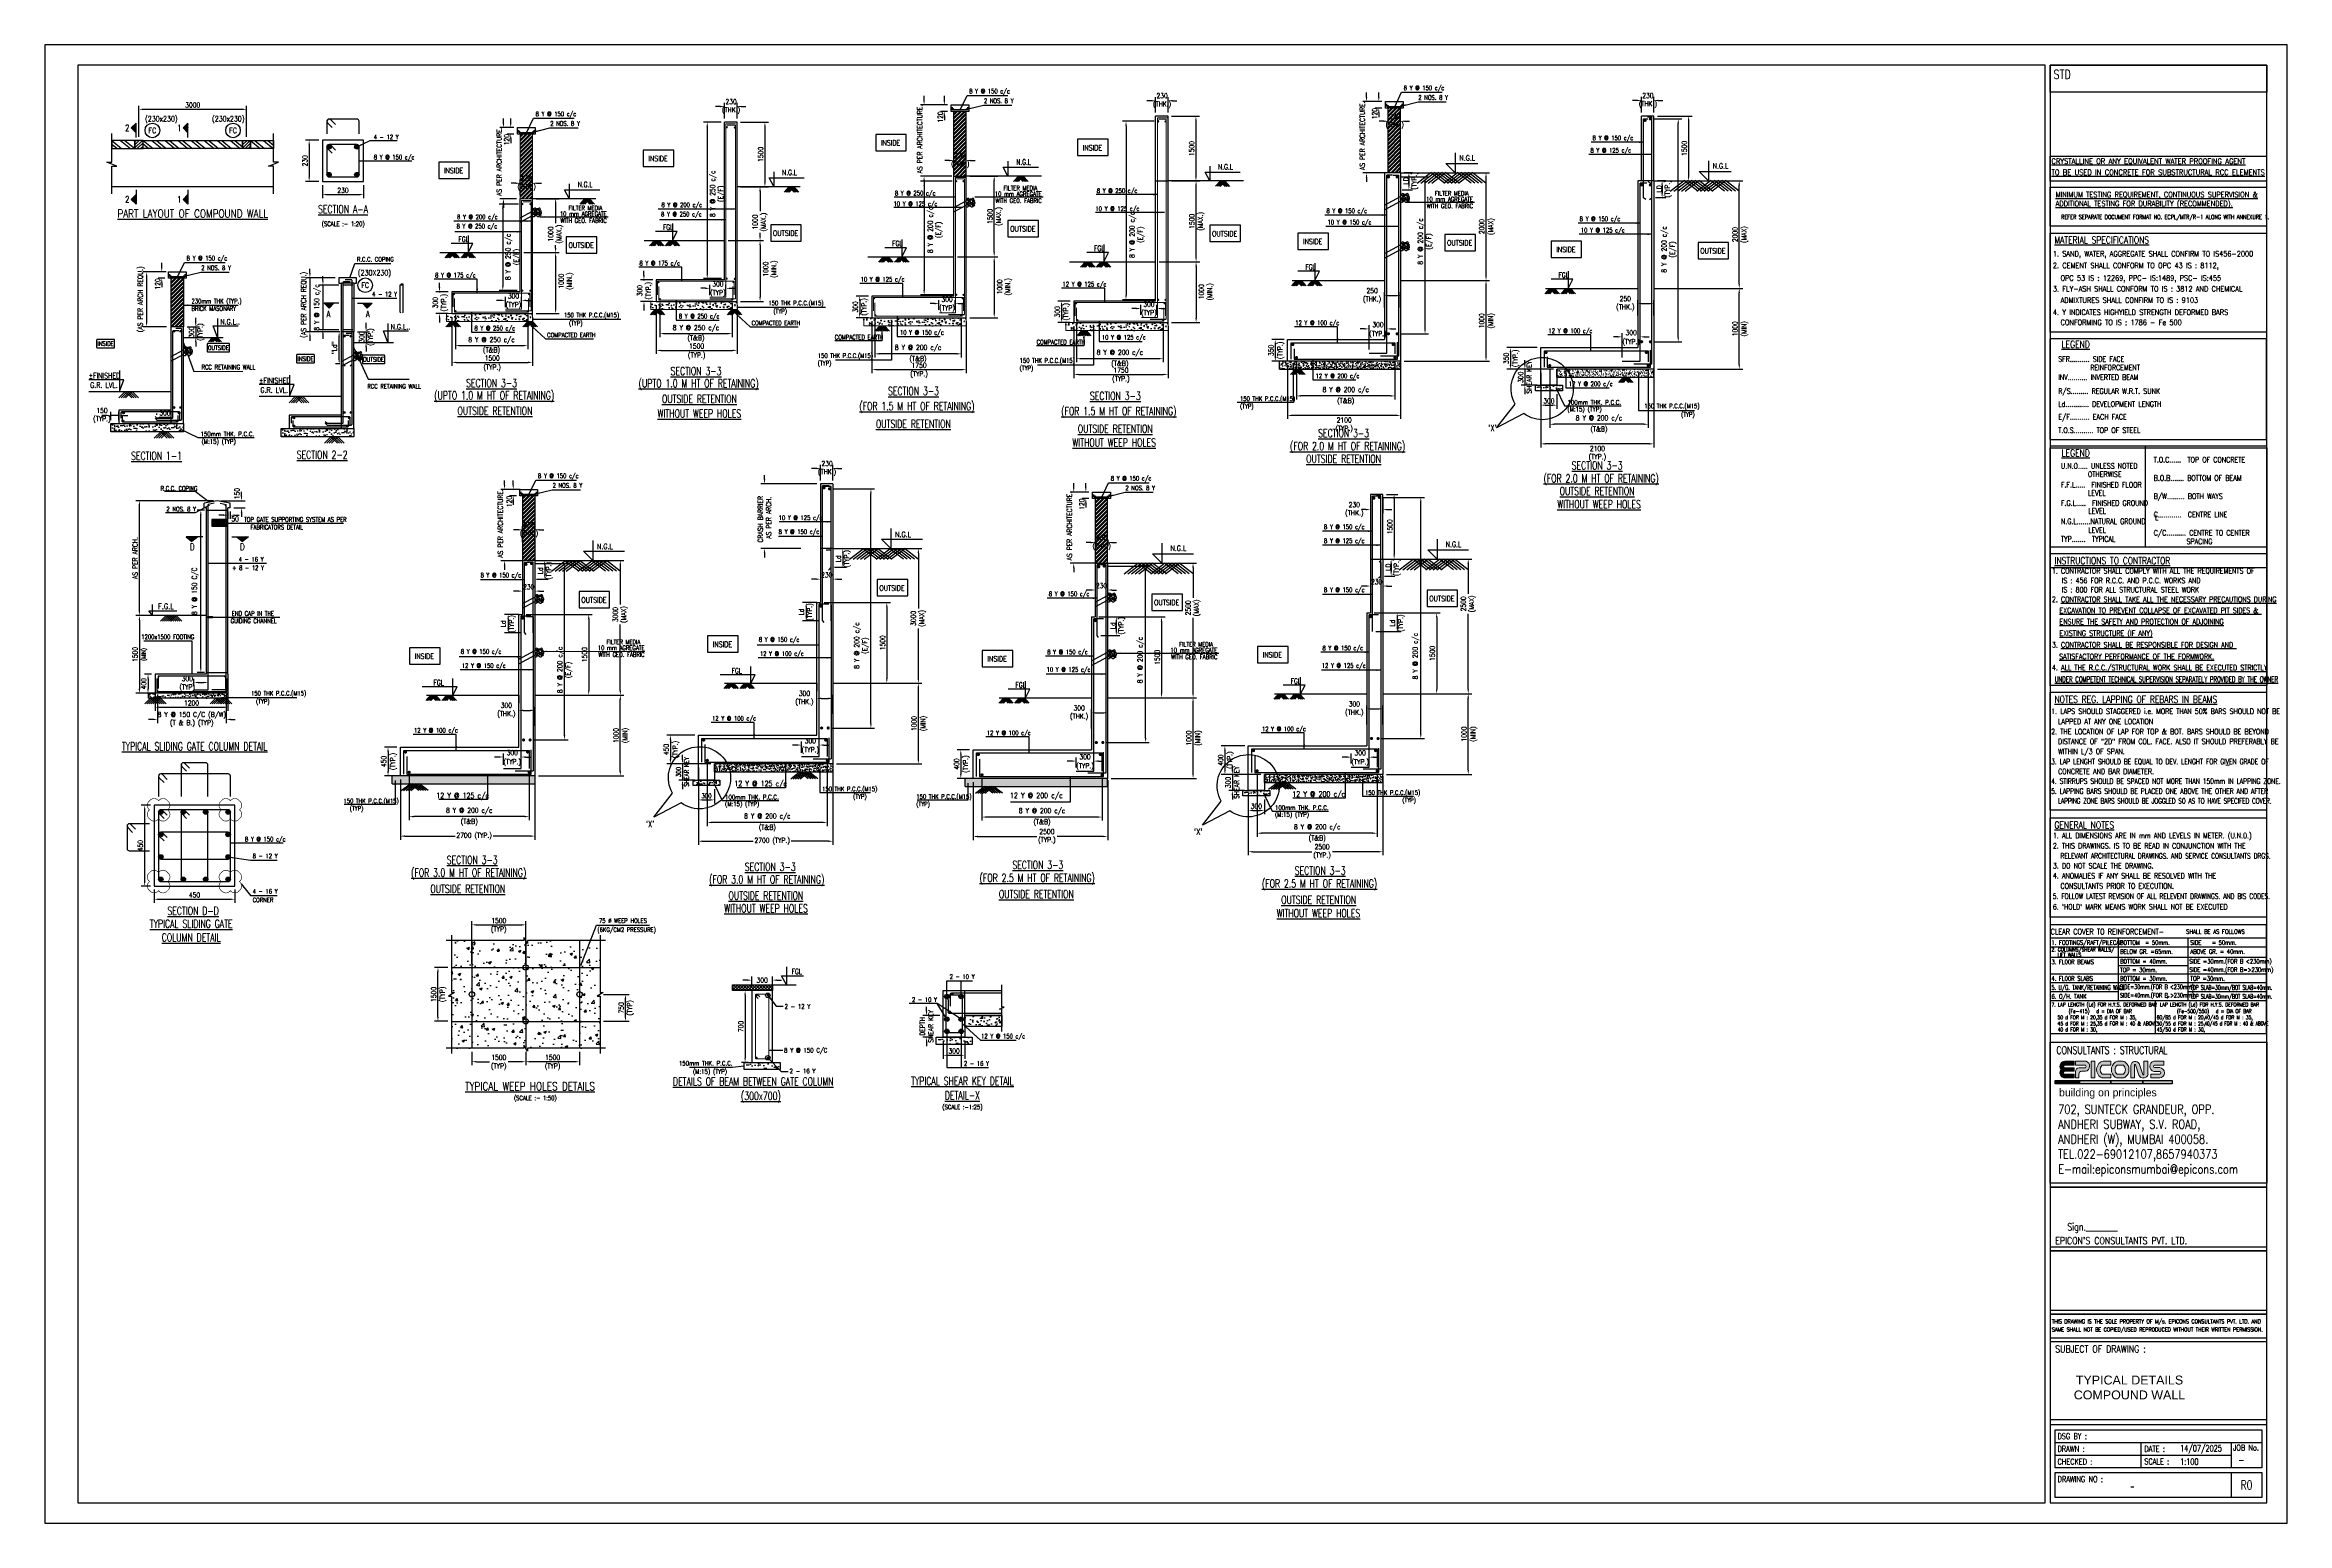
# Model space of a CAD drawing. Extents: x 324505 to 1272425, y -526289 to -156124.
# Drawn here: x 874834 to 999834, y -348663 to -266277 of the extents above; entities that cross this region are included whole.
import ezdxf
from ezdxf.enums import TextEntityAlignment as Align
from ezdxf.lldxf.tags import DXFTag

# ---------------------------------------------------------------- set-up
doc = ezdxf.new("R2010")
doc.units = 0
doc.header["$LTSCALE"] = 500
doc.header["$MEASUREMENT"] = 0
doc.header["$PDMODE"] = 35
doc.header["$PDSIZE"] = -15
doc.linetypes.add('CENTER2', pattern=[1.125, 0.75, -0.125, 0.125, -0.125])
doc.linetypes.add('HIDDEN2', pattern=[0.1875, 0.125, -0.0625])
doc.layers.get('DEFPOINTS').update_dxf_attribs({"color": 4})
for name, color, linetype, lineweight in [('00 ECPL LOGO', 250, 'Continuous', 20), ('hatch', 7, 'Continuous', 5), ('HEADING-TXT', 1, 'Continuous', 25), ('RIDE-PROFILE', 8, 'Continuous', 25), ('S-CONCRETE', 4, 'Continuous', 25)]:
    doc.layers.add(name, color=color, linetype=linetype, lineweight=lineweight)
for name, color, linetype in [('BEAM', 4, 'Continuous'), ('comments', 1, 'Continuous'), ('DIM1', 5, 'Continuous'), ('FOOTING', 4, 'Continuous'), ('HATCH COL', 8, 'Continuous'), ('Layer1', 7, 'Continuous'), ('LEVEL SECTION', 3, 'Continuous'), ('LINE CUT', 8, 'Continuous'), ('NO. BEAM', 3, 'Continuous'), ('NO. SECTION', 1, 'Continuous'), ('note t', 2, 'Continuous'), ('notes', 1, 'Continuous'), ('PCC', 7, 'Continuous'), ('R.C.C.COLUMN', 1, 'Continuous'), ('S- PILE CAP', 4, 'Continuous'), ('S-BASEMENT SECTION', 4, 'Continuous'), ('S-BRECK LINE', 8, 'Continuous'), ('S-CENTER LINE', 8, 'CENTER2'), ('S-CLOUD', 7, 'Continuous'), ('S-COLUMN', 1, 'Continuous'), ('S-COLUMN CIRCLE', 9, 'Continuous'), ('S-COLUMN HATCH', 8, 'Continuous'), ('S-COLUMN NO', 2, 'Continuous'), ('S-COLUMN SIZES', 2, 'Continuous'), ('S-CONCRET LINE', 4, 'Continuous'), ('S-DIM-1', 5, 'Continuous'), ('S-DIMANTION', 5, 'Continuous'), ('S-FILLING', 9, 'Continuous'), ('S-FOOTING', 4, 'Continuous'), ('S-HATCH', 253, 'Continuous'), ('S-LEVEL SECTION', 3, 'Continuous'), ('S-LEVLE PLAN', 3, 'Continuous'), ('S-PCC', 9, 'Continuous'), ('S-REINF', 6, 'Continuous'), ('S-REINFORCEMENT', 6, 'Continuous'), ('S-RETAINING WALL', 6, 'Continuous'), ('S-SECTION MARK', 1, 'Continuous'), ('S-STIRUPS)', 3, 'Continuous'), ('S-TEXT', 2, 'Continuous'), ('S-TEXT-1', 4, 'Continuous'), ('S-TITIL', 6, 'Continuous'), ('s_TITILE', 9, 'Continuous'), ('ss_TITILE', 9, 'Continuous'), ('ST', 6, 'Continuous'), ('TEXT NORMAL', 4, 'Continuous'), ('TEXT1', 2, 'Continuous'), ('TITLE', 4, 'Continuous')]:
    doc.layers.add(name, color=color, linetype=linetype)
doc.styles.add('1PTT-GFC Sheet$0$1PTT-GFC Sheet$0$a-texts', font='simplex.shx', dxfattribs={"width": 0.75})
doc.styles.add('a-textb', font='arial.ttf')
doc.styles.add('a-texts', font='simplex.shx', dxfattribs={"width": 0.75})
doc.styles.add('D', font='simplex.shx', dxfattribs={"height": 200})
doc.styles.add('ROMANS', font='simplex.shx', dxfattribs={"width": 0.8, "height": 275, "bigfont": 'bigfont.shx'})
doc.styles.add('TEXT1', font='simplex.shx', dxfattribs={"width": 0.75})
doc.styles.add('VA_ROOM_TEXT', font='GOTHIC.TTF')
tags = doc.linetypes.add('CENTER', pattern=[2, 1.25, -0.25, 0.25, -0.25]).pattern_tags.tags
tags[10:11] = [DXFTag(74, 4), DXFTag(75, 0), DXFTag(340, '0'), DXFTag(46, 1.0), DXFTag(50, 0.0), DXFTag(44, 0.0), DXFTag(45, 0.0)]
tags[8:9] = [DXFTag(74, 4), DXFTag(75, 0), DXFTag(340, '0'), DXFTag(46, 1.0), DXFTag(50, 0.0), DXFTag(44, 0.0), DXFTag(45, 0.0)]
tags[6:7] = [DXFTag(74, 4), DXFTag(75, 0), DXFTag(340, '0'), DXFTag(46, 1.0), DXFTag(50, 0.0), DXFTag(44, 0.0), DXFTag(45, 0.0)]
tags[4:5] = [DXFTag(74, 4), DXFTag(75, 0), DXFTag(340, '0'), DXFTag(46, 1.0), DXFTag(50, 0.0), DXFTag(44, 0.0), DXFTag(45, 0.0)]
tags = doc.linetypes.add('HIDDEN', pattern=[0.375, 0.25, -0.125]).pattern_tags.tags
tags[6:7] = [DXFTag(74, 4), DXFTag(75, 0), DXFTag(340, '0'), DXFTag(46, 1.0), DXFTag(50, 0.0), DXFTag(44, 0.0), DXFTag(45, 0.0)]
tags[4:5] = [DXFTag(74, 4), DXFTag(75, 0), DXFTag(340, '0'), DXFTag(46, 1.0), DXFTag(50, 0.0), DXFTag(44, 0.0), DXFTag(45, 0.0)]
doc.dimstyles.new('3-100', dxfattribs={"dimtxt": 250, "dimasz": 250, "dimexe": 150, "dimexo": 60, "dimgap": 75, "dimtad": 1, "dimdec": 0, "dimlfac": 0.333333, "dimzin": 0, "dimdsep": 46, "dimtxsty": 'ROMANS', "dimcen": -300, "dimclrd": 5, "dimclre": 5, "dimclrt": 4, "dimadec": 0, "dimazin": 0, "dimtfac": 1, "dimtdec": 0, "dimtix": 1, "dimtofl": 0, "dimtmove": 2, "dimatfit": 3, "dimfxl": 0, "dimtolj": 1, "dimtzin": 0, "dimarcsym": 0})
doc.dimstyles.new('dim10', dxfattribs={"dimtxt": 250, "dimasz": 250, "dimexe": 200, "dimexo": 200, "dimgap": 100, "dimtad": 1, "dimdec": 0, "dimlfac": 0.1, "dimzin": 0, "dimdsep": 46, "dimtxsty": 'ROMANS', "dimcen": 0, "dimclrd": 5, "dimclre": 5, "dimclrt": 4, "dimadec": 0, "dimazin": 0, "dimtfac": 1, "dimtdec": 0, "dimtix": 1, "dimtofl": 0, "dimtmove": 2, "dimatfit": 3, "dimfxl": 0, "dimtolj": 1, "dimtzin": 0, "dimlwd": -1, "dimlwe": -1, "dimarcsym": 0})
doc.dimstyles.new('dim100', dxfattribs={"dimtxt": 250, "dimasz": 250, "dimexe": 200, "dimexo": 200, "dimgap": 100, "dimtad": 1, "dimdec": 0, "dimzin": 0, "dimdsep": 46, "dimtxsty": 'ROMANS', "dimcen": 0, "dimclrd": 5, "dimclre": 5, "dimclrt": 4, "dimadec": 0, "dimazin": 0, "dimtfac": 1, "dimtdec": 0, "dimtix": 1, "dimtofl": 0, "dimtmove": 2, "dimatfit": 3, "dimfxl": 0, "dimtolj": 1, "dimtzin": 0, "dimlwd": -1, "dimlwe": -1, "dimarcsym": 0})
doc.dimstyles.new('dim20', dxfattribs={"dimtxt": 250, "dimasz": 250, "dimexe": 200, "dimexo": 200, "dimgap": 100, "dimtad": 1, "dimdec": 0, "dimlfac": 0.2, "dimzin": 0, "dimdsep": 46, "dimtxsty": 'ROMANS', "dimcen": 0, "dimclrd": 5, "dimclre": 5, "dimclrt": 4, "dimadec": 0, "dimazin": 0, "dimtfac": 1, "dimtdec": 0, "dimtix": 1, "dimtofl": 0, "dimtmove": 2, "dimatfit": 3, "dimfxl": 0, "dimtolj": 1, "dimtzin": 0, "dimlwd": -1, "dimlwe": -1, "dimarcsym": 0})
doc.dimstyles.new('dim25', dxfattribs={"dimtxt": 250, "dimasz": 250, "dimexe": 200, "dimexo": 200, "dimgap": 100, "dimtad": 1, "dimdec": 0, "dimlfac": 0.25, "dimzin": 0, "dimdsep": 46, "dimtxsty": 'ROMANS', "dimcen": 0, "dimclrd": 5, "dimclre": 5, "dimclrt": 4, "dimadec": 0, "dimazin": 0, "dimtfac": 1, "dimtdec": 0, "dimtix": 1, "dimtofl": 0, "dimtmove": 2, "dimatfit": 3, "dimfxl": 0, "dimtolj": 1, "dimtzin": 0, "dimlwd": -1, "dimlwe": -1, "dimarcsym": 0})
doc.dimstyles.new('dim33.33', dxfattribs={"dimtxt": 250, "dimasz": 250, "dimexe": 200, "dimexo": 200, "dimgap": 100, "dimtad": 1, "dimdec": 0, "dimlfac": 0.333331, "dimzin": 0, "dimdsep": 46, "dimtxsty": 'ROMANS', "dimcen": 0, "dimclrd": 5, "dimclre": 5, "dimclrt": 4, "dimadec": 0, "dimazin": 0, "dimtfac": 1, "dimtdec": 0, "dimtix": 1, "dimtofl": 0, "dimtmove": 2, "dimatfit": 3, "dimfxl": 0, "dimtolj": 1, "dimtzin": 0, "dimlwd": -1, "dimlwe": -1, "dimarcsym": 0})
doc.dimstyles.new('dim50', dxfattribs={"dimtxt": 250, "dimasz": 250, "dimexe": 200, "dimexo": 200, "dimgap": 100, "dimtad": 1, "dimdec": 0, "dimlfac": 0.5, "dimzin": 0, "dimdsep": 46, "dimtxsty": 'ROMANS', "dimcen": 0, "dimclrd": 5, "dimclre": 5, "dimclrt": 4, "dimadec": 0, "dimazin": 0, "dimtfac": 1, "dimtdec": 0, "dimtix": 1, "dimtofl": 0, "dimtmove": 2, "dimatfit": 3, "dimfxl": 0, "dimtolj": 1, "dimtzin": 0, "dimlwd": -1, "dimlwe": -1, "dimarcsym": 0})
doc.dimstyles.new('INT1', dxfattribs={"dimtxt": 250, "dimasz": 250, "dimexe": 150, "dimexo": 60, "dimgap": 75, "dimtad": 1, "dimdec": 0, "dimzin": 0, "dimdsep": 46, "dimtxsty": 'ROMANS', "dimcen": -250, "dimclrd": 5, "dimclre": 5, "dimclrt": 4, "dimadec": 0, "dimazin": 0, "dimtfac": 1, "dimtdec": 0, "dimtix": 1, "dimtofl": 0, "dimtmove": 2, "dimatfit": 3, "dimfxl": 0, "dimtolj": 1, "dimtzin": 0, "dimarcsym": 0})
pattern_1 = [(45, (-17436938.6, 1130986.1), (-88.38834765, 88.38834765), [])]

# ---------------------------------------------------------------- blocks, each defined once
blk = doc.blocks.new('*D913')
at = {"layer": 'DEFPOINTS', "color": 0}
for p in [(924919, -320381), (923987, -321581), (924519, -321581)]:
    blk.add_point(p, dxfattribs=at)
at = {"layer": 'S-DIM-1', "color": 5}
for p, q in [((923987, -320131), (923987, -319881)), ((924719, -320381), (923787, -320381)), ((924319, -321581), (923787, -321581)), ((923987, -321831), (923987, -322081))]:
    blk.add_line(p, q, dxfattribs=at)
for points in [[(923945, -320131), (924029, -320131), (923987, -320381)], [(923945, -321831), (924029, -321831), (923987, -321581)]]:
    blk.add_solid(points, dxfattribs=at)
at = {"layer": 'S-DIM-1', "color": 4, "char_height": 275, "attachment_point": 5, "rotation": 90, "style": 'ROMANS'}
for s, insert in [('\\A1;DEPTH', (923749, -320981)), ('\\A1;SHEAR KEY', (924224, -320981))]:
    blk.add_mtext(s, dxfattribs=dict(at, insert=insert))
blk = doc.blocks.new('*D914')
at = {"layer": 'DEFPOINTS', "color": 0}
for p in [(924919, -321581, -4), (926119, -321581, -4), (926119, -322589)]:
    blk.add_point(p, dxfattribs=at)
at = {"layer": 'S-DIM-1', "color": 5}
for p, q in [((924919, -321781), (924919, -322789)), ((926119, -321781), (926119, -322789)), ((925169, -322589), (925869, -322589))]:
    blk.add_line(p, q, dxfattribs=at)
for points in [[(925169, -322547), (925169, -322630), (924919, -322589)], [(925869, -322547), (925869, -322630), (926119, -322589)]]:
    blk.add_solid(points, dxfattribs=at)
at = {"layer": 'S-DIM-1', "color": 4, "insert": (925519, -322351), "char_height": 275, "attachment_point": 5, "style": 'ROMANS'}
blk.add_mtext('\\A1;300', dxfattribs=at)
blk = doc.blocks.new('*D915')
at = {"layer": 'DEFPOINTS', "color": 0}
for p in [(950413, -279404), (955174, -279404), (950413, -283904)]:
    blk.add_point(p, dxfattribs=at)
at = {"layer": 'S-DIM-1', "color": 5}
for p, q in [((950613, -279404), (955374, -279404)), ((955174, -283654), (955174, -279654)), ((950613, -283904), (955374, -283904))]:
    blk.add_line(p, q, dxfattribs=at)
for points in [[(955132, -279654), (955215, -279654), (955174, -279404)], [(955132, -283654), (955215, -283654), (955174, -283904)]]:
    blk.add_solid(points, dxfattribs=at)
at = {"layer": 'S-DIM-1', "color": 4, "char_height": 275, "attachment_point": 5, "rotation": 90, "style": 'ROMANS'}
for s, insert in [('\\A1;1000', (954936, -281654)), ('\\A1;(MIN)', (955483, -281654))]:
    blk.add_mtext(s, dxfattribs=dict(at, insert=insert))
blk = doc.blocks.new('*D916')
at = {"layer": 'DEFPOINTS', "color": 0}
for p in [(950413, -270532), (949723, -271399), (950413, -271399)]:
    blk.add_point(p, dxfattribs=at)
at = {"layer": 'S-DIM-1', "color": 5}
for p, q in [((949473, -270532), (949223, -270532)), ((949723, -271199), (949723, -270332)), ((950413, -271199), (950413, -270332)), ((950663, -270532), (950913, -270532))]:
    blk.add_line(p, q, dxfattribs=at)
for points in [[(949473, -270491), (949473, -270574), (949723, -270532)], [(950663, -270491), (950663, -270574), (950413, -270532)]]:
    blk.add_solid(points, dxfattribs=at)
at = {"layer": 'S-DIM-1', "color": 4, "insert": (950083, -270532), "char_height": 275, "attachment_point": 5, "style": 'ROMANS'}
blk.add_mtext('\\A1;230\\P(THK.)', dxfattribs=at)
blk = doc.blocks.new('*D917')
at = {"layer": 'DEFPOINTS', "color": 0}
for p in [(944608, -283706), (950099, -283706), (944608, -285843)]:
    blk.add_point(p, dxfattribs=at)
at = {"layer": 'S-DIM-1', "color": 5}
for p, q in [((944608, -283906), (944608, -286043)), ((950099, -283906), (950099, -286043)), ((949849, -285843), (944858, -285843))]:
    blk.add_line(p, q, dxfattribs=at)
for points in [[(944858, -285801), (944858, -285885), (944608, -285843)], [(949849, -285801), (949849, -285885), (950099, -285843)]]:
    blk.add_solid(points, dxfattribs=at)
at = {"layer": 'S-DIM-1', "color": 4, "char_height": 275, "attachment_point": 5, "style": 'ROMANS'}
for s, insert in [('\\A1;8 Y @ 200 c/c', (947353, -285533)), ('\\A1;(T&B)', (947353, -286152))]:
    blk.add_mtext(s, dxfattribs=dict(at, insert=insert))
blk = doc.blocks.new('*D918')
at = {"layer": 'DEFPOINTS', "color": 0}
for p in [(944113, -283904), (950413, -283803), (944113, -286928)]:
    blk.add_point(p, dxfattribs=at)
at = {"layer": 'S-DIM-1', "color": 5}
for p, q in [((944113, -284104), (944113, -287128)), ((950413, -284003), (950413, -287128)), ((950163, -286928), (944363, -286928))]:
    blk.add_line(p, q, dxfattribs=at)
for points in [[(944363, -286886), (944363, -286970), (944113, -286928)], [(950163, -286886), (950163, -286970), (950413, -286928)]]:
    blk.add_solid(points, dxfattribs=at)
at = {"layer": 'S-DIM-1', "color": 4, "insert": (947267, -287463), "char_height": 275, "attachment_point": 5, "style": 'ROMANS'}
blk.add_mtext('\\A1;2100\\Fsimplex.shx|c1;\\P(TYP.)', dxfattribs=at)
blk = doc.blocks.new('*D919')
at = {"layer": 'DEFPOINTS', "color": 0}
for p in [(950218, -273638, -62), (951774, -273638), (950220, -282381, -288)]:
    blk.add_point(p, dxfattribs=at)
at = {"layer": 'S-DIM-1', "color": 5}
for p, q in [((950418, -273638), (951974, -273638)), ((951774, -282131), (951774, -273888)), ((950420, -282381), (951974, -282381))]:
    blk.add_line(p, q, dxfattribs=at)
for points in [[(951733, -273888), (951816, -273888), (951774, -273638)], [(951733, -282131), (951816, -282131), (951774, -282381)]]:
    blk.add_solid(points, dxfattribs=at)
at = {"layer": 'S-DIM-1', "color": 4, "insert": (951788, -277238), "char_height": 275, "attachment_point": 5, "rotation": 90, "style": 'ROMANS'}
blk.add_mtext('\\A1;8 Y @ 200 c/c\\P(E/F)', dxfattribs=at)
blk = doc.blocks.new('*D920')
at = {"layer": 'DEFPOINTS', "color": 0}
for p in [(950413, -273404, 216), (955174, -273404), (955174, -279404)]:
    blk.add_point(p, dxfattribs=at)
at = {"layer": 'S-DIM-1', "color": 5}
for p, q in [((950613, -273404), (955374, -273404)), ((955174, -279154), (955174, -273654)), ((955374, -279404), (955374, -279404))]:
    blk.add_line(p, q, dxfattribs=at)
for points in [[(955132, -273654), (955215, -273654), (955174, -273404)], [(955132, -279154), (955215, -279154), (955174, -279404)]]:
    blk.add_solid(points, dxfattribs=at)
at = {"layer": 'S-DIM-1', "color": 4, "char_height": 275, "attachment_point": 5, "rotation": 90, "style": 'ROMANS'}
for s, insert in [('\\A1;2000', (954936, -276404)), ('\\A1;(MAX)', (955483, -276404))]:
    blk.add_mtext(s, dxfattribs=dict(at, insert=insert))
blk = doc.blocks.new('*D921')
at = {"layer": 'DEFPOINTS', "color": 0, "ltscale": 0.3}
for p in [(949648, -282106), (948655, -283464), (949648, -283464)]:
    blk.add_point(p, dxfattribs=at)
at = {"layer": 'S-DIMANTION', "color": 5, "ltscale": 0.3}
for p, q in [((948405, -282106), (948155, -282106)), ((948655, -283264), (948655, -281906)), ((949648, -283264), (949648, -281906)), ((949898, -282106), (950148, -282106))]:
    blk.add_line(p, q, dxfattribs=at)
for points in [[(948405, -282064), (948405, -282147), (948655, -282106)], [(949898, -282064), (949898, -282147), (949648, -282106)]]:
    blk.add_solid(points, dxfattribs=at)
at = {"layer": 'S-DIMANTION', "color": 4, "ltscale": 0.3, "char_height": 275, "attachment_point": 5, "style": 'ROMANS'}
for s, insert in [('\\A1;(TYP.)', (949151, -282415)), ('\\A1;300', (949151, -281868))]:
    blk.add_mtext(s, dxfattribs=dict(at, insert=insert))
blk = doc.blocks.new('*D922')
at = {"layer": 'DEFPOINTS', "color": 0}
for p in [(901445, -275148, 0), (900363, -279972), (901364, -279972)]:
    blk.add_point(p, dxfattribs=at)
at = {"layer": 'S-DIM-1', "color": 5}
for p, q in [((901245, -275148), (900163, -275148)), ((900363, -275398), (900363, -279722)), ((901164, -279972), (900163, -279972))]:
    blk.add_line(p, q, dxfattribs=at)
for points in [[(900321, -275398), (900404, -275398), (900363, -275148)], [(900321, -279722), (900404, -279722), (900363, -279972)]]:
    blk.add_solid(points, dxfattribs=at)
at = {"layer": 'S-DIM-1', "color": 4, "insert": (900933, -278096), "char_height": 275, "attachment_point": 5, "rotation": 90, "style": 'ROMANS'}
blk.add_mtext('\\A1;8 Y @ 250 c/c\\P(E/F)', dxfattribs=at)
blk = doc.blocks.new('*D923')
at = {"layer": 'DEFPOINTS', "color": 0, "linetype": 'ByBlock', "ltscale": 20}
for p in [(897717, -281123), (901751, -281123), (901751, -283038)]:
    blk.add_point(p, dxfattribs=at)
at = {"layer": 'S-DIMANTION', "color": 5, "linetype": 'ByBlock', "ltscale": 20}
for p, q in [((897717, -281323), (897717, -283238)), ((901751, -281323), (901751, -283238)), ((897967, -283038), (901501, -283038))]:
    blk.add_line(p, q, dxfattribs=at)
for points in [[(897967, -282996), (897967, -283080), (897717, -283038)], [(901501, -282996), (901501, -283080), (901751, -283038)]]:
    blk.add_solid(points, dxfattribs=at)
at = {"layer": 'S-DIMANTION', "color": 4, "linetype": 'ByBlock', "lineweight": -2, "ltscale": 20, "char_height": 275, "style": 'ROMANS'}
for s, insert, attachment_point in [('\\A1;8 Y @ 250 c/c', (899734, -282938), 8), ('\\A1;(T&B)', (899734, -283138), 2)]:
    blk.add_mtext(s, dxfattribs=dict(at, insert=insert, attachment_point=attachment_point))
blk = doc.blocks.new('*D924')
at = {"layer": 'DEFPOINTS', "color": 0, "linetype": 'ByBlock', "ltscale": 20}
for p in [(900507, -281097), (901407, -280516), (901407, -281097)]:
    blk.add_point(p, dxfattribs=at)
at = {"layer": 'S-DIMANTION', "color": 5, "linetype": 'ByBlock', "ltscale": 20}
for p, q in [((900257, -280516), (900007, -280516)), ((900507, -280897), (900507, -280316)), ((901407, -280897), (901407, -280316)), ((901657, -280516), (901907, -280516))]:
    blk.add_line(p, q, dxfattribs=at)
for points in [[(900257, -280474), (900257, -280558), (900507, -280516)], [(901657, -280474), (901657, -280558), (901407, -280516)]]:
    blk.add_solid(points, dxfattribs=at)
at = {"layer": 'S-DIMANTION', "color": 4, "linetype": 'ByBlock', "lineweight": -2, "ltscale": 20, "char_height": 275, "style": 'ROMANS'}
for s, insert, attachment_point in [('\\A1;(TYP)', (900957, -280616), 2), ('\\A1;300', (900957, -280416), 8)]:
    blk.add_mtext(s, dxfattribs=dict(at, insert=insert, attachment_point=attachment_point))
blk = doc.blocks.new('*D925')
at = {"layer": 'DEFPOINTS', "color": 0}
for p in [(901332, -277855, 0), (902022, -281247, 0), (903307, -281247)]:
    blk.add_point(p, dxfattribs=at)
at = {"layer": 'S-DIM-1', "color": 5}
for p, q in [((901532, -277855), (903507, -277855)), ((903307, -278105), (903307, -280997)), ((902222, -281247), (903507, -281247))]:
    blk.add_line(p, q, dxfattribs=at)
for points in [[(903265, -278105), (903348, -278105), (903307, -277855)], [(903265, -280997), (903348, -280997), (903307, -281247)]]:
    blk.add_solid(points, dxfattribs=at)
at = {"layer": 'S-DIM-1', "color": 4, "insert": (903890, -279446), "char_height": 275, "attachment_point": 5, "rotation": 90, "style": 'ROMANS'}
blk.add_mtext('\\A1;1000\\P(MIN.)', dxfattribs=at)
blk = doc.blocks.new('*D926')
at = {"layer": 'DEFPOINTS', "color": 0}
for p in [(902022, -274855), (903307, -274855), (902022, -277855)]:
    blk.add_point(p, dxfattribs=at)
at = {"layer": 'S-DIM-1', "color": 5}
for p, q in [((902222, -274855), (903507, -274855)), ((903307, -275105), (903307, -276215)), ((903307, -277605), (903307, -277432)), ((902222, -277855), (903507, -277855))]:
    blk.add_line(p, q, dxfattribs=at)
for points in [[(903265, -275105), (903348, -275105), (903307, -274855)], [(903265, -277605), (903348, -277605), (903307, -277855)]]:
    blk.add_solid(points, dxfattribs=at)
at = {"layer": 'S-DIM-1', "color": 4, "insert": (903307, -276823), "char_height": 275, "attachment_point": 5, "rotation": 90, "style": 'ROMANS'}
blk.add_mtext('\\A1;1000\\P(MAX.)', dxfattribs=at)
blk = doc.blocks.new('*D927')
at = {"layer": 'DEFPOINTS', "color": 0, "linetype": 'ByBlock', "ltscale": 20}
for p in [(897522, -281247, 30), (902022, -281247, 30), (902022, -283974)]:
    blk.add_point(p, dxfattribs=at)
at = {"layer": 'S-DIMANTION', "color": 5, "linetype": 'ByBlock', "ltscale": 20}
for p, q in [((897522, -281447), (897522, -284174)), ((902022, -281447), (902022, -284174)), ((897772, -283974), (901772, -283974))]:
    blk.add_line(p, q, dxfattribs=at)
for points in [[(897772, -283932), (897772, -284015), (897522, -283974)], [(901772, -283932), (901772, -284015), (902022, -283974)]]:
    blk.add_solid(points, dxfattribs=at)
at = {"layer": 'S-DIMANTION', "color": 4, "linetype": 'ByBlock', "lineweight": -2, "ltscale": 20, "char_height": 275, "attachment_point": 5, "style": 'ROMANS'}
for s, insert in [('\\A1;1500', (899772, -283736)), ('\\A1;(TYP.)', (899772, -284283))]:
    blk.add_mtext(s, dxfattribs=dict(at, insert=insert))
blk = doc.blocks.new('*D928')
at = {"layer": 'DEFPOINTS', "color": 0, "linetype": 'ByBlock', "ltscale": 20}
for p in [(901182, -270889, -7), (900399, -274855), (901332, -274855, 0)]:
    blk.add_point(p, dxfattribs=at)
at = {"layer": 'S-DIMANTION', "color": 5, "linetype": 'ByBlock', "ltscale": 20}
for p, q in [((900982, -270889), (900199, -270889)), ((900399, -270639), (900399, -270389)), ((901132, -274855), (900199, -274855)), ((900399, -275105), (900399, -275355))]:
    blk.add_line(p, q, dxfattribs=at)
for points in [[(900357, -270639), (900440, -270639), (900399, -270889)], [(900357, -275105), (900440, -275105), (900399, -274855)]]:
    blk.add_solid(points, dxfattribs=at)
at = {"layer": 'S-DIMANTION', "color": 4, "linetype": 'ByBlock', "lineweight": -2, "ltscale": 20, "insert": (900161, -272872), "char_height": 275, "attachment_point": 5, "rotation": 90, "style": 'ROMANS'}
blk.add_mtext('\\A1; AS PER ARCHITECTURE.', dxfattribs=at)
blk = doc.blocks.new('*D929')
at = {"layer": 'DEFPOINTS', "color": 0}
for p in [(925617, -273873, -6), (923852, -280206), (925642, -280206)]:
    blk.add_point(p, dxfattribs=at)
at = {"layer": 'S-DIM-1', "color": 5}
for p, q in [((925417, -273873), (923652, -273873)), ((923852, -274123), (923852, -279956)), ((925442, -280206), (923652, -280206))]:
    blk.add_line(p, q, dxfattribs=at)
for points in [[(923810, -274123), (923894, -274123), (923852, -273873)], [(923810, -279956), (923894, -279956), (923852, -280206)]]:
    blk.add_solid(points, dxfattribs=at)
at = {"layer": 'S-DIM-1', "color": 4, "insert": (924465, -276588), "char_height": 275, "attachment_point": 5, "rotation": 90, "style": 'ROMANS'}
blk.add_mtext('\\A1;8 Y @ 200 c/c\\P(E/F)', dxfattribs=at)
blk = doc.blocks.new('*D930')
at = {"layer": 'DEFPOINTS', "color": 0, "linetype": 'ByBlock', "ltscale": 20}
for p in [(924679, -281242, 0), (925579, -280699), (925579, -281242, 0)]:
    blk.add_point(p, dxfattribs=at)
at = {"layer": 'S-DIMANTION', "color": 5, "linetype": 'ByBlock', "ltscale": 20}
for p, q in [((924429, -280699), (924179, -280699)), ((924679, -281042), (924679, -280499)), ((925579, -281042), (925579, -280499)), ((925829, -280699), (926079, -280699))]:
    blk.add_line(p, q, dxfattribs=at)
for points in [[(924429, -280657), (924429, -280740), (924679, -280699)], [(925829, -280657), (925829, -280740), (925579, -280699)]]:
    blk.add_solid(points, dxfattribs=at)
at = {"layer": 'S-DIMANTION', "color": 4, "linetype": 'ByBlock', "lineweight": -2, "ltscale": 20, "char_height": 275, "style": 'ROMANS'}
for s, insert, attachment_point in [('\\A1;(TYP)', (925129, -280799), 2), ('\\A1;300', (925129, -280599), 8)]:
    blk.add_mtext(s, dxfattribs=dict(at, insert=insert, attachment_point=attachment_point))
blk = doc.blocks.new('*D931')
at = {"layer": 'DEFPOINTS', "color": 0}
for p in [(925504, -278089, 0), (926194, -281481, 0), (927757, -281481)]:
    blk.add_point(p, dxfattribs=at)
at = {"layer": 'S-DIM-1', "color": 5}
for p, q in [((925704, -278089), (927957, -278089)), ((927757, -278339), (927757, -281231)), ((926394, -281481), (927957, -281481))]:
    blk.add_line(p, q, dxfattribs=at)
for points in [[(927716, -278339), (927799, -278339), (927757, -278089)], [(927716, -281231), (927799, -281231), (927757, -281481)]]:
    blk.add_solid(points, dxfattribs=at)
at = {"layer": 'S-DIM-1', "color": 4, "insert": (928331, -279765), "char_height": 275, "attachment_point": 5, "rotation": 90, "style": 'ROMANS'}
blk.add_mtext('\\A1;1000\\P(MIN.)', dxfattribs=at)
blk = doc.blocks.new('*D932')
at = {"layer": 'DEFPOINTS', "color": 0}
for p in [(926194, -273589), (927757, -273589), (926194, -278089)]:
    blk.add_point(p, dxfattribs=at)
at = {"layer": 'S-DIM-1', "color": 5}
for p, q in [((926394, -273589), (927957, -273589)), ((927757, -277839), (927757, -273839)), ((926394, -278089), (927957, -278089))]:
    blk.add_line(p, q, dxfattribs=at)
for points in [[(927716, -273839), (927799, -273839), (927757, -273589)], [(927716, -277839), (927799, -277839), (927757, -278089)]]:
    blk.add_solid(points, dxfattribs=at)
at = {"layer": 'S-DIM-1', "color": 4, "char_height": 275, "rotation": 90, "style": 'ROMANS'}
for s, insert, attachment_point in [('\\A1;1500', (927657, -275839), 8), ('\\A1;(MAX.)', (927857, -275839), 2)]:
    blk.add_mtext(s, dxfattribs=dict(at, insert=insert, attachment_point=attachment_point))
blk = doc.blocks.new('*D933')
at = {"layer": 'BEAM', "color": 5, "linetype": 'ByBlock', "ltscale": 20}
for p, q in [((920944, -281681), (920944, -284573)), ((926194, -281681), (926194, -284573)), ((921194, -284373), (925944, -284373))]:
    blk.add_line(p, q, dxfattribs=at)
for points in [[(921194, -284332), (921194, -284415), (920944, -284373)], [(925944, -284332), (925944, -284415), (926194, -284373)]]:
    blk.add_solid(points, dxfattribs=at)
at = {"layer": 'DEFPOINTS', "color": 0, "linetype": 'ByBlock', "ltscale": 20}
for p in [(920944, -281481, 30), (926194, -281481, 30), (926194, -284373)]:
    blk.add_point(p, dxfattribs=at)
at = {"layer": 'BEAM', "color": 4, "linetype": 'ByBlock', "lineweight": -2, "ltscale": 20, "char_height": 275, "style": 'ROMANS'}
for s, insert, attachment_point in [('\\A1;(TYP.)}', (923569, -284473), 2), ('\\A1;{1750', (923569, -284273), 8)]:
    blk.add_mtext(s, dxfattribs=dict(at, insert=insert, attachment_point=attachment_point))
blk = doc.blocks.new('*D934')
at = {"layer": 'DEFPOINTS', "color": 0}
for p in [(949513, -281120), (950413, -280254), (950413, -281120)]:
    blk.add_point(p, dxfattribs=at)
at = {"layer": 'S-DIM-1', "color": 5}
for p, q in [((949513, -280920), (949513, -280054)), ((949763, -280254), (950163, -280254)), ((950413, -280920), (950413, -280054))]:
    blk.add_line(p, q, dxfattribs=at)
for points in [[(949763, -280212), (949763, -280295), (949513, -280254)], [(950163, -280212), (950163, -280295), (950413, -280254)]]:
    blk.add_solid(points, dxfattribs=at)
at = {"layer": 'S-DIM-1', "color": 4, "insert": (948824, -280254), "char_height": 275, "attachment_point": 5, "style": 'ROMANS'}
blk.add_mtext('\\A1;250\\P(THK.)', dxfattribs=at)
blk = doc.blocks.new('*D935')
at = {"layer": 'DEFPOINTS', "color": 0}
for p in [(934082, -302659), (938842, -302659), (934082, -307159)]:
    blk.add_point(p, dxfattribs=at)
at = {"layer": 'S-DIM-1', "color": 5}
for p, q in [((934282, -302659), (939042, -302659)), ((938842, -306909), (938842, -302909)), ((934282, -307159), (939042, -307159))]:
    blk.add_line(p, q, dxfattribs=at)
for points in [[(938800, -302909), (938884, -302909), (938842, -302659)], [(938800, -306909), (938884, -306909), (938842, -307159)]]:
    blk.add_solid(points, dxfattribs=at)
at = {"layer": 'S-DIM-1', "color": 4, "char_height": 275, "attachment_point": 5, "rotation": 90, "style": 'ROMANS'}
for s, insert in [('\\A1;1000', (938605, -304909)), ('\\A1;(MIN)', (939152, -304909))]:
    blk.add_mtext(s, dxfattribs=dict(at, insert=insert))
blk = doc.blocks.new('*D936')
at = {"layer": 'DEFPOINTS', "color": 0}
for p in [(933392, -293664, 216), (934082, -293664, 216), (934082, -294013)]:
    blk.add_point(p, dxfattribs=at)
at = {"layer": 'S-DIM-1', "color": 5}
for p, q in [((933142, -294013), (932892, -294013)), ((933392, -293864), (933392, -294213)), ((934082, -293864), (934082, -294213)), ((934332, -294013), (934582, -294013))]:
    blk.add_line(p, q, dxfattribs=at)
for points in [[(933142, -293971), (933142, -294055), (933392, -294013)], [(934332, -293971), (934332, -294055), (934082, -294013)]]:
    blk.add_solid(points, dxfattribs=at)
at = {"layer": 'S-DIM-1', "color": 4, "insert": (933748, -294013), "char_height": 275, "attachment_point": 5, "style": 'ROMANS'}
blk.add_mtext('\\A1;230\\P(THK.)', dxfattribs=at)
blk = doc.blocks.new('*D937')
at = {"layer": 'DEFPOINTS', "color": 0}
for p in [(927076, -306960), (933767, -306960), (927076, -309311)]:
    blk.add_point(p, dxfattribs=at)
at = {"layer": 'S-DIM-1', "color": 5}
for p, q in [((927076, -307160), (927076, -309511)), ((933767, -307160), (933767, -309511)), ((933517, -309311), (927326, -309311))]:
    blk.add_line(p, q, dxfattribs=at)
for points in [[(927326, -309270), (927326, -309353), (927076, -309311)], [(933517, -309270), (933517, -309353), (933767, -309311)]]:
    blk.add_solid(points, dxfattribs=at)
at = {"layer": 'S-DIM-1', "color": 4, "char_height": 275, "attachment_point": 5, "style": 'ROMANS'}
for s, insert in [('\\A1;8 Y @ 200 c/c', (930422, -309002)), ('\\A1;(T&B)', (930422, -309621))]:
    blk.add_mtext(s, dxfattribs=dict(at, insert=insert))
blk = doc.blocks.new('*D938')
at = {"layer": 'DEFPOINTS', "color": 0}
for p in [(926582, -307159), (934082, -307057), (926582, -310396)]:
    blk.add_point(p, dxfattribs=at)
at = {"layer": 'S-DIM-1', "color": 5}
for p, q in [((926582, -307359), (926582, -310596)), ((934082, -307257), (934082, -310596)), ((926832, -310396), (930124, -310396)), ((933832, -310396), (931267, -310396))]:
    blk.add_line(p, q, dxfattribs=at)
for points in [[(926832, -310354), (926832, -310438), (926582, -310396)], [(933832, -310354), (933832, -310438), (934082, -310396)]]:
    blk.add_solid(points, dxfattribs=at)
at = {"layer": 'S-DIM-1', "color": 4, "insert": (930695, -310396), "char_height": 275, "attachment_point": 5, "style": 'ROMANS'}
blk.add_mtext('\\A1;{2500\\Fsimplex.shx|c1;\\P(TYP.)}', dxfattribs=at)
blk = doc.blocks.new('*D939')
at = {"layer": 'DEFPOINTS', "color": 0}
for p in [(933887, -295324, -288), (936197, -295324), (933799, -305158, -288)]:
    blk.add_point(p, dxfattribs=at)
at = {"layer": 'S-DIM-1', "color": 5}
for p, q in [((934087, -295324), (936397, -295324)), ((936197, -304908), (936197, -295574)), ((933999, -305158), (936397, -305158))]:
    blk.add_line(p, q, dxfattribs=at)
for points in [[(936155, -295574), (936239, -295574), (936197, -295324)], [(936155, -304908), (936239, -304908), (936197, -305158)]]:
    blk.add_solid(points, dxfattribs=at)
at = {"layer": 'S-DIM-1', "color": 4, "insert": (935931, -300566), "char_height": 275, "attachment_point": 5, "rotation": 90, "style": 'ROMANS'}
blk.add_mtext('\\A1;8 Y @ 200 c/c', dxfattribs=at)
blk = doc.blocks.new('*D940')
at = {"layer": 'DEFPOINTS', "color": 0}
for p in [(934082, -295159, 216), (938842, -295159), (938842, -302659)]:
    blk.add_point(p, dxfattribs=at)
at = {"layer": 'S-DIM-1', "color": 5}
for p, q in [((934282, -295159), (939042, -295159)), ((938842, -295409), (938842, -297098)), ((938842, -302409), (938842, -298209)), ((939042, -302659), (939042, -302659))]:
    blk.add_line(p, q, dxfattribs=at)
for points in [[(938800, -295409), (938884, -295409), (938842, -295159)], [(938800, -302409), (938884, -302409), (938842, -302659)]]:
    blk.add_solid(points, dxfattribs=at)
at = {"layer": 'S-DIM-1', "color": 4, "insert": (938842, -297654), "char_height": 275, "attachment_point": 5, "rotation": 90, "style": 'ROMANS'}
blk.add_mtext('\\A1;{2500\\P(MAX)}', dxfattribs=at)
blk = doc.blocks.new('*D941')
at = {"layer": 'DEFPOINTS', "color": 0, "ltscale": 0.3}
for p in [(933316, -306193), (932323, -306755), (933316, -306755)]:
    blk.add_point(p, dxfattribs=at)
at = {"layer": 'S-DIMANTION', "color": 5, "ltscale": 0.3}
for p, q in [((932073, -306193), (931823, -306193)), ((932323, -306555), (932323, -305993)), ((933316, -306555), (933316, -305993)), ((933566, -306193), (933816, -306193))]:
    blk.add_line(p, q, dxfattribs=at)
for points in [[(932073, -306152), (932073, -306235), (932323, -306193)], [(933566, -306152), (933566, -306235), (933316, -306193)]]:
    blk.add_solid(points, dxfattribs=at)
at = {"layer": 'S-DIMANTION', "color": 4, "ltscale": 0.3, "char_height": 275, "attachment_point": 5, "style": 'ROMANS'}
for s, insert in [('\\A1;300', (932820, -305956)), ('\\A1;(TYP.)', (932820, -306503))]:
    blk.add_mtext(s, dxfattribs=dict(at, insert=insert))
blk = doc.blocks.new('*D942')
at = {"layer": 'DEFPOINTS', "color": 0}
for p in [(934082, -303508), (933182, -304574), (934082, -304574)]:
    blk.add_point(p, dxfattribs=at)
at = {"layer": 'S-DIM-1', "color": 5}
for p, q in [((933182, -304374), (933182, -303308)), ((933432, -303508), (933832, -303508)), ((934082, -304374), (934082, -303308))]:
    blk.add_line(p, q, dxfattribs=at)
for points in [[(933432, -303466), (933432, -303550), (933182, -303508)], [(933832, -303466), (933832, -303550), (934082, -303508)]]:
    blk.add_solid(points, dxfattribs=at)
at = {"layer": 'S-DIM-1', "color": 4, "insert": (932492, -303508), "char_height": 275, "attachment_point": 5, "style": 'ROMANS'}
blk.add_mtext('\\A1;300\\P(THK.)', dxfattribs=at)
blk = doc.blocks.new('*D943')
at = {"layer": 'DEFPOINTS', "color": 0}
for p in [(933392, -298159), (933497, -299192), (934563, -299192)]:
    blk.add_point(p, dxfattribs=at)
at = {"layer": 'S-RETAINING WALL', "color": 5}
for p, q in [((933592, -298159), (934763, -298159)), ((934563, -298409), (934563, -298942)), ((933697, -299192), (934763, -299192))]:
    blk.add_line(p, q, dxfattribs=at)
for points in [[(934521, -298409), (934605, -298409), (934563, -298159)], [(934521, -298942), (934605, -298942), (934563, -299192)]]:
    blk.add_solid(points, dxfattribs=at)
at = {"layer": 'S-RETAINING WALL', "color": 4, "insert": (934647, -298651), "char_height": 275, "attachment_point": 5, "rotation": 90, "style": 'ROMANS'}
blk.add_mtext('\\A1;{Ld\\P(TYP.)}', dxfattribs=at)
blk = doc.blocks.new('*D944')
at = {"layer": 'DEFPOINTS', "color": 0}
for p in [(933392, -298159), (934082, -302659), (937083, -302659)]:
    blk.add_point(p, dxfattribs=at)
at = {"layer": 'S-DIM-1', "color": 5}
for p, q in [((933592, -298159), (937283, -298159)), ((937083, -298409), (937083, -302409)), ((934282, -302659), (937283, -302659))]:
    blk.add_line(p, q, dxfattribs=at)
for points in [[(937041, -298409), (937124, -298409), (937083, -298159)], [(937041, -302409), (937124, -302409), (937083, -302659)]]:
    blk.add_solid(points, dxfattribs=at)
at = {"layer": 'S-DIM-1', "color": 4, "insert": (936845, -300409), "char_height": 275, "attachment_point": 5, "rotation": 90, "style": 'ROMANS'}
blk.add_mtext('\\A1;1500', dxfattribs=at)
blk = doc.blocks.new('*D945')
at = {"layer": 'DEFPOINTS', "color": 0}
for p in [(896835, -281247), (897522, -280047, 30), (897522, -281247)]:
    blk.add_point(p, dxfattribs=at)
at = {"layer": 'S-DIM-1', "color": 5, "lineweight": -3}
for p, q in [((896835, -279797), (896835, -279547)), ((896835, -280047), (896835, -280075)), ((896835, -281247), (896835, -281218)), ((896835, -281497), (896835, -281747))]:
    blk.add_line(p, q, dxfattribs=at)
at = {"layer": 'S-DIM-1', "color": 5}
for p, q in [((897322, -280047), (896635, -280047)), ((897322, -281247), (896635, -281247))]:
    blk.add_line(p, q, dxfattribs=at)
for points in [[(896793, -279797), (896876, -279797), (896835, -280047)], [(896793, -281497), (896876, -281497), (896835, -281247)]]:
    blk.add_solid(points, dxfattribs=at)
at = {"layer": 'S-DIM-1', "color": 4, "char_height": 275, "rotation": 90, "style": 'ROMANS'}
for s, insert, attachment_point in [('\\A1;300', (896735, -280647), 8), ('\\A1;(TYP.)', (896935, -280647), 2)]:
    blk.add_mtext(s, dxfattribs=dict(at, insert=insert, attachment_point=attachment_point))
blk = doc.blocks.new('*D946')
at = {"layer": 'DEFPOINTS', "color": 0, "ltscale": 0.3}
for p in [(933392, -296589, 30), (934082, -296589, 30), (934082, -296659)]:
    blk.add_point(p, dxfattribs=at)
at = {"layer": 'S-DIMANTION', "color": 5, "ltscale": 0.3}
for p, q in [((933142, -296659), (932892, -296659)), ((933392, -296789), (933392, -296859)), ((934082, -296789), (934082, -296859)), ((934332, -296659), (934582, -296659))]:
    blk.add_line(p, q, dxfattribs=at)
for points in [[(933142, -296617), (933142, -296700), (933392, -296659)], [(934332, -296617), (934332, -296700), (934082, -296659)]]:
    blk.add_solid(points, dxfattribs=at)
at = {"layer": 'S-DIMANTION', "color": 4, "ltscale": 0.3, "insert": (933737, -296421), "char_height": 275, "attachment_point": 5, "style": 'ROMANS'}
blk.add_mtext('\\A1;230', dxfattribs=at)
blk = doc.blocks.new('*D947')
at = {"layer": 'DEFPOINTS', "color": 0}
for p in [(890304, -271589), (889569, -273889), (890304, -273889)]:
    blk.add_point(p, dxfattribs=at)
at = {"layer": 'S-DIM-1', "color": 5}
for p, q in [((890104, -271589), (889369, -271589)), ((889569, -271839), (889569, -273639)), ((890104, -273889), (889369, -273889))]:
    blk.add_line(p, q, dxfattribs=at)
for points in [[(889527, -271839), (889610, -271839), (889569, -271589)], [(889527, -273639), (889610, -273639), (889569, -273889)]]:
    blk.add_solid(points, dxfattribs=at)
at = {"layer": 'S-DIM-1', "color": 4, "insert": (889331, -272739), "char_height": 275, "attachment_point": 5, "rotation": 90, "style": 'ROMANS'}
blk.add_mtext('\\A1;230', dxfattribs=at)
blk = doc.blocks.new('*D948')
at = {"layer": 'DEFPOINTS', "color": 0}
for p in [(890304, -273889), (892604, -273889), (892604, -274624)]:
    blk.add_point(p, dxfattribs=at)
at = {"layer": 'S-DIM-1', "color": 5}
for p, q in [((890304, -274089), (890304, -274824)), ((890554, -274624), (892354, -274624)), ((892604, -274089), (892604, -274824))]:
    blk.add_line(p, q, dxfattribs=at)
for points in [[(890554, -274582), (890554, -274665), (890304, -274624)], [(892354, -274582), (892354, -274665), (892604, -274624)]]:
    blk.add_solid(points, dxfattribs=at)
at = {"layer": 'S-DIM-1', "color": 4, "insert": (891454, -274386), "char_height": 275, "attachment_point": 5, "style": 'ROMANS'}
blk.add_mtext('\\A1;230', dxfattribs=at)
blk = doc.blocks.new('*D949')
at = {"layer": 'DEFPOINTS', "color": 0, "ltscale": 0.3}
for p in [(880585, -302416), (880985, -301350), (880985, -302416)]:
    blk.add_point(p, dxfattribs=at)
at = {"layer": 'S-DIMANTION', "color": 5, "ltscale": 0.3}
for p, q in [((880785, -301350), (880385, -301350)), ((880785, -302416), (880385, -302416)), ((880585, -301600), (880585, -302166))]:
    blk.add_line(p, q, dxfattribs=at)
for points in [[(880543, -301600), (880627, -301600), (880585, -301350)], [(880543, -302166), (880627, -302166), (880585, -302416)]]:
    blk.add_solid(points, dxfattribs=at)
at = {"layer": 'S-DIMANTION', "color": 4, "ltscale": 0.3, "insert": (880348, -301883), "char_height": 275, "attachment_point": 5, "rotation": 90, "style": 'ROMANS'}
blk.add_mtext('\\A1;400', dxfattribs=at)
blk = doc.blocks.new('*D950')
at = {"layer": 'DEFPOINTS', "color": 0, "ltscale": 0.3}
for p in [(881113, -302275), (884937, -302275), (884937, -303871)]:
    blk.add_point(p, dxfattribs=at)
at = {"layer": 'S-DIMANTION', "color": 5, "ltscale": 0.3}
for p, q in [((881113, -302475), (881113, -304071)), ((884937, -302475), (884937, -304071)), ((880863, -303871), (880613, -303871)), ((885187, -303871), (885437, -303871))]:
    blk.add_line(p, q, dxfattribs=at)
for points in [[(880863, -303830), (880863, -303913), (881113, -303871)], [(885187, -303830), (885187, -303913), (884937, -303871)]]:
    blk.add_solid(points, dxfattribs=at)
at = {"layer": 'S-DIMANTION', "color": 4, "ltscale": 0.3, "insert": (883025, -303871), "char_height": 275, "attachment_point": 5, "style": 'ROMANS'}
blk.add_mtext('\\A1;{\\W0.8;8 Y @ 150 C/C (B/W)\\P{\\W0.8;(T & B.) (TYP)}}', dxfattribs=at)
blk = doc.blocks.new('*D951')
at = {"layer": 'DEFPOINTS', "color": 0, "ltscale": 0.3}
for p in [(883140, -302216), (883941, -301813), (883941, -302216)]:
    blk.add_point(p, dxfattribs=at)
at = {"layer": 'S-DIMANTION', "color": 5, "ltscale": 0.3}
for p, q in [((883140, -302016), (883140, -301613)), ((883390, -301813), (883691, -301813)), ((883941, -302016), (883941, -301613))]:
    blk.add_line(p, q, dxfattribs=at)
for points in [[(883390, -301771), (883390, -301854), (883140, -301813)], [(883691, -301771), (883691, -301854), (883941, -301813)]]:
    blk.add_solid(points, dxfattribs=at)
at = {"layer": 'S-DIMANTION', "color": 4, "ltscale": 0.3, "insert": (882773, -301875), "char_height": 275, "attachment_point": 5, "style": 'ROMANS'}
blk.add_mtext('\\A1;300\\P(TYP)', dxfattribs=at)
blk = doc.blocks.new('*D952')
at = {"layer": 'DEFPOINTS', "color": 0}
for p in [(883529, -292207), (883941, -292207), (883941, -301250)]:
    blk.add_point(p, dxfattribs=at)
at = {"layer": 'S-DIM-1', "color": 5}
for p, q in [((883741, -292207), (883329, -292207)), ((883529, -301000), (883529, -292457)), ((883741, -301250), (883329, -301250))]:
    blk.add_line(p, q, dxfattribs=at)
for points in [[(883487, -292457), (883570, -292457), (883529, -292207)], [(883487, -301000), (883570, -301000), (883529, -301250)]]:
    blk.add_solid(points, dxfattribs=at)
at = {"layer": 'S-DIM-1', "color": 4, "insert": (883219, -296728), "char_height": 275, "attachment_point": 5, "rotation": 90, "style": 'ROMANS'}
blk.add_mtext('\\A1;{\\W0.8;8 Y @ 150 C/C}', dxfattribs=at)
blk = doc.blocks.new('*D953')
at = {"layer": 'DEFPOINTS', "color": 0}
for p in [(880104, -291683), (884441, -291683), (880377, -298083)]:
    blk.add_point(p, dxfattribs=at)
at = {"layer": 'S-DIM-1', "color": 5}
for p, q in [((884241, -291683), (879904, -291683)), ((880104, -297833), (880104, -291933)), ((880177, -298083), (879904, -298083))]:
    blk.add_line(p, q, dxfattribs=at)
for points in [[(880062, -291933), (880145, -291933), (880104, -291683)], [(880062, -297833), (880145, -297833), (880104, -298083)]]:
    blk.add_solid(points, dxfattribs=at)
at = {"layer": 'S-DIM-1', "color": 4, "insert": (879866, -294883), "char_height": 275, "attachment_point": 5, "rotation": 90, "style": 'ROMANS'}
blk.add_mtext('\\A1;AS PER ARCH.', dxfattribs=at)
blk = doc.blocks.new('*D954')
at = {"layer": 'DEFPOINTS', "color": 0}
for p in [(880492, -298083), (880104, -302416), (880585, -302416)]:
    blk.add_point(p, dxfattribs=at)
at = {"layer": 'S-DIM-1', "color": 5}
for p, q in [((880292, -298083), (879904, -298083)), ((880104, -298333), (880104, -302166)), ((880385, -302416), (879904, -302416))]:
    blk.add_line(p, q, dxfattribs=at)
for points in [[(880062, -298333), (880145, -298333), (880104, -298083)], [(880062, -302166), (880145, -302166), (880104, -302416)]]:
    blk.add_solid(points, dxfattribs=at)
at = {"layer": 'S-DIM-1', "color": 4, "char_height": 275, "attachment_point": 5, "rotation": 90, "style": 'ROMANS'}
for s, insert in [('\\A1;{1500\\H0.83333x;', (879866, -300250)), ('\\A1;\\H0.83333x;(MIN)}', (880378, -300250))]:
    blk.add_mtext(s, dxfattribs=dict(at, insert=insert))
blk = doc.blocks.new('*D955')
at = {"layer": 'DEFPOINTS', "color": 0}
for p in [(885041, -292083), (885041, -292489), (885174, -292083)]:
    blk.add_point(p, dxfattribs=at)
at = {"layer": 'S-DIM-1', "color": 5}
for p, q in [((884791, -292489), (884541, -292489)), ((885041, -292283), (885041, -292689)), ((885174, -292283), (885174, -292689)), ((885424, -292489), (885674, -292489))]:
    blk.add_line(p, q, dxfattribs=at)
for points in [[(884791, -292447), (884791, -292530), (885041, -292489)], [(885424, -292447), (885424, -292530), (885174, -292489)]]:
    blk.add_solid(points, dxfattribs=at)
at = {"layer": 'S-DIM-1', "color": 4, "insert": (885439, -292696), "char_height": 275, "attachment_point": 5, "style": 'ROMANS'}
blk.add_mtext('\\A1;50', dxfattribs=at)
blk = doc.blocks.new('*D956')
at = {"layer": 'DEFPOINTS', "color": 0}
for p in [(884441, -291683), (885174, -292083), (885798, -291683)]:
    blk.add_point(p, dxfattribs=at)
at = {"layer": 'S-DIM-1', "color": 5}
for p, q in [((885798, -291433), (885798, -291183)), ((884641, -291683), (885998, -291683)), ((885374, -292083), (885998, -292083)), ((885798, -292333), (885798, -292583))]:
    blk.add_line(p, q, dxfattribs=at)
for points in [[(885756, -291433), (885839, -291433), (885798, -291683)], [(885756, -292333), (885839, -292333), (885798, -292083)]]:
    blk.add_solid(points, dxfattribs=at)
at = {"layer": 'S-DIM-1', "color": 4, "insert": (885548, -291285), "char_height": 275, "attachment_point": 5, "rotation": 90, "style": 'ROMANS'}
blk.add_mtext('\\A1;150', dxfattribs=at)
blk = doc.blocks.new('*D957')
at = {"layer": 'DEFPOINTS', "color": 0, "linetype": 'ByBlock', "ltscale": 2000}
for p in [(880985, -301350), (885041, -301350), (885041, -303194)]:
    blk.add_point(p, dxfattribs=at)
at = {"layer": 'ST', "color": 5, "linetype": 'ByBlock', "ltscale": 2000}
for p, q in [((880985, -301550), (880985, -303394)), ((885041, -301550), (885041, -303394)), ((881235, -303194), (884791, -303194))]:
    blk.add_line(p, q, dxfattribs=at)
for points in [[(881235, -303153), (881235, -303236), (880985, -303194)], [(884791, -303153), (884791, -303236), (885041, -303194)]]:
    blk.add_solid(points, dxfattribs=at)
at = {"layer": 'ST', "color": 4, "linetype": 'ByBlock', "lineweight": -2, "ltscale": 2000, "insert": (883013, -302957), "char_height": 275, "attachment_point": 5, "style": 'ROMANS'}
blk.add_mtext('\\A1;{1200}', dxfattribs=at)
blk = doc.blocks.new('*D958')
at = {"layer": 'DEFPOINTS', "color": 0}
for p in [(886076, -269870), (880076, -271598, -1), (886076, -271598, -1)]:
    blk.add_point(p, dxfattribs=at)
at = {"layer": 'S-TEXT-1', "color": 5}
for p, q in [((880076, -271398), (880076, -269670)), ((880326, -269870), (885826, -269870)), ((886076, -271398), (886076, -269670))]:
    blk.add_line(p, q, dxfattribs=at)
for points in [[(880326, -269828), (880326, -269912), (880076, -269870)], [(885826, -269828), (885826, -269912), (886076, -269870)]]:
    blk.add_solid(points, dxfattribs=at)
at = {"layer": 'S-TEXT-1', "color": 4, "insert": (883076, -269632), "char_height": 275, "attachment_point": 5, "style": 'ROMANS'}
blk.add_mtext('\\A1;3000', dxfattribs=at)
blk = doc.blocks.new('*D959')
at = {"layer": 'DEFPOINTS', "color": 0}
for p in [(881802, -278927), (880507, -281987), (881817, -281987)]:
    blk.add_point(p, dxfattribs=at)
at = {"layer": 'S-DIM-1', "color": 5}
for p, q in [((881602, -278927), (880307, -278927)), ((881617, -281987), (880307, -281987))]:
    blk.add_line(p, q, dxfattribs=at)
at = {"layer": 'S-DIM-1', "color": 5, "lineweight": -3}
blk.add_line((880507, -279177), (880507, -281737), dxfattribs=at)
at = {"layer": 'S-DIM-1', "color": 5}
for points in [[(880465, -279177), (880548, -279177), (880507, -278927)], [(880465, -281737), (880548, -281737), (880507, -281987)]]:
    blk.add_solid(points, dxfattribs=at)
at = {"layer": 'S-DIM-1', "color": 4, "insert": (880197, -280457), "char_height": 275, "attachment_point": 5, "rotation": 90, "style": 'ROMANS'}
blk.add_mtext('\\A1;(AS PER ARCH REQU.)', dxfattribs=at)
blk = doc.blocks.new('*D960')
at = {"layer": 'DEFPOINTS', "color": 0}
for p in [(878517, -286930), (878517, -287387), (878967, -287387)]:
    blk.add_point(p, dxfattribs=at)
at = {"layer": 'S-DIM-1', "color": 5, "lineweight": -3}
for p, q in [((878267, -286930), (878017, -286930)), ((878967, -286930), (878517, -286930)), ((879217, -286930), (879467, -286930))]:
    blk.add_line(p, q, dxfattribs=at)
at = {"layer": 'S-DIM-1', "color": 5}
for p, q in [((878517, -287187), (878517, -286730)), ((878967, -287187), (878967, -286730))]:
    blk.add_line(p, q, dxfattribs=at)
for points in [[(878267, -286888), (878267, -286971), (878517, -286930)], [(879217, -286888), (879217, -286971), (878967, -286930)]]:
    blk.add_solid(points, dxfattribs=at)
at = {"layer": 'S-DIM-1', "color": 4, "insert": (878017, -286930), "char_height": 275, "attachment_point": 5, "style": 'ROMANS'}
blk.add_mtext('\\A1;150\\P(TYP.)', dxfattribs=at)
blk = doc.blocks.new('*D961')
at = {"layer": 'DEFPOINTS', "color": 0}
for p in [(881351, -279287), (881727, -278927), (881727, -279287)]:
    blk.add_point(p, dxfattribs=at)
at = {"layer": 'S-DIM-1', "color": 5}
for p, q in [((881351, -278677), (881351, -278427)), ((881527, -278927), (881151, -278927)), ((881527, -279287), (881151, -279287)), ((881351, -279537), (881351, -279787))]:
    blk.add_line(p, q, dxfattribs=at)
for points in [[(881309, -278677), (881392, -278677), (881351, -278927)], [(881309, -279537), (881392, -279537), (881351, -279287)]]:
    blk.add_solid(points, dxfattribs=at)
at = {"layer": 'S-DIM-1', "color": 4, "insert": (881126, -279602), "char_height": 275, "attachment_point": 5, "rotation": 90, "style": 'ROMANS'}
blk.add_mtext('\\A1;120', dxfattribs=at)
blk = doc.blocks.new('*D962')
at = {"layer": 'DEFPOINTS', "color": 0}
for p in [(891220, -279263), (889611, -282263), (891370, -282263)]:
    blk.add_point(p, dxfattribs=at)
at = {"layer": 'S-DIM-1', "color": 5}
for p, q in [((891020, -279263), (889411, -279263)), ((891170, -282263), (889411, -282263))]:
    blk.add_line(p, q, dxfattribs=at)
at = {"layer": 'S-DIM-1', "color": 5, "lineweight": -3}
for p, q in [((889611, -279013), (889611, -278763)), ((889611, -279263), (889611, -282263)), ((889611, -282513), (889611, -282763))]:
    blk.add_line(p, q, dxfattribs=at)
at = {"layer": 'S-DIM-1', "color": 5}
for points in [[(889569, -279013), (889652, -279013), (889611, -279263)], [(889569, -282513), (889652, -282513), (889611, -282263)]]:
    blk.add_solid(points, dxfattribs=at)
at = {"layer": 'S-DIM-1', "color": 4, "insert": (889301, -280763), "char_height": 275, "attachment_point": 5, "rotation": 90, "style": 'ROMANS'}
blk.add_mtext('\\A1;(AS PER ARCH REQU.)', dxfattribs=at)
blk = doc.blocks.new('*D963')
at = {"layer": 'DEFPOINTS', "color": 0}
for p in [(891420, -279663), (890336, -282163), (891420, -282163)]:
    blk.add_point(p, dxfattribs=at)
at = {"layer": 'S-DIM-1', "color": 5}
for p, q in [((891220, -279663), (890136, -279663)), ((891220, -282163), (890136, -282163))]:
    blk.add_line(p, q, dxfattribs=at)
at = {"layer": 'S-DIM-1', "color": 5, "lineweight": -3}
for p, q in [((890336, -279413), (890336, -279163)), ((890336, -279663), (890336, -282163)), ((890336, -282413), (890336, -282663))]:
    blk.add_line(p, q, dxfattribs=at)
at = {"layer": 'S-DIM-1', "color": 5}
for points in [[(890294, -279413), (890378, -279413), (890336, -279663)], [(890294, -282413), (890378, -282413), (890336, -282163)]]:
    blk.add_solid(points, dxfattribs=at)
at = {"layer": 'S-DIM-1', "color": 4, "insert": (890027, -280913), "char_height": 275, "attachment_point": 5, "rotation": 90, "style": 'ROMANS'}
blk.add_mtext('\\A1;8 Y @ 150 c/c', dxfattribs=at)
blk = doc.blocks.new('*D964')
at = {"layer": 'DEFPOINTS', "color": 0}
for p in [(880925, -313159), (885425, -313159), (885425, -313894)]:
    blk.add_point(p, dxfattribs=at)
at = {"layer": 'S-DIM-1', "color": 5}
for p, q in [((880925, -313359), (880925, -314094)), ((885425, -313359), (885425, -314094)), ((881175, -313894), (885175, -313894))]:
    blk.add_line(p, q, dxfattribs=at)
for points in [[(881175, -313852), (881175, -313936), (880925, -313894)], [(885175, -313852), (885175, -313936), (885425, -313894)]]:
    blk.add_solid(points, dxfattribs=at)
at = {"layer": 'S-DIM-1', "color": 4, "insert": (883175, -313656), "char_height": 275, "attachment_point": 5, "style": 'ROMANS'}
blk.add_mtext('\\A1;450', dxfattribs=at)
blk = doc.blocks.new('*D965')
at = {"layer": 'DEFPOINTS', "color": 0}
for p in [(880925, -308659), (880398, -313159), (880925, -313159)]:
    blk.add_point(p, dxfattribs=at)
at = {"layer": 'S-DIM-1', "color": 5}
for p, q in [((880725, -308659), (880198, -308659)), ((880398, -308909), (880398, -312909)), ((880725, -313159), (880198, -313159))]:
    blk.add_line(p, q, dxfattribs=at)
for points in [[(880356, -308909), (880439, -308909), (880398, -308659)], [(880356, -312909), (880439, -312909), (880398, -313159)]]:
    blk.add_solid(points, dxfattribs=at)
at = {"layer": 'S-DIM-1', "color": 4, "insert": (880160, -310909), "char_height": 275, "attachment_point": 5, "rotation": 90, "style": 'ROMANS'}
blk.add_mtext('\\A1;450', dxfattribs=at)
blk = doc.blocks.new('*D966')
at = {"color": 5}
for p, q in [((891270, -282263), (891040, -282263)), ((891240, -283813), (891240, -282513)), ((891270, -284063), (891040, -284063))]:
    blk.add_line(p, q, dxfattribs=at)
for points in [[(891198, -282513), (891281, -282513), (891240, -282263)], [(891198, -283813), (891281, -283813), (891240, -284063)]]:
    blk.add_solid(points, dxfattribs=at)
at = {"layer": 'DEFPOINTS', "color": 0}
for p in [(891240, -282263), (891470, -282263), (891470, -284063)]:
    blk.add_point(p, dxfattribs=at)
at = {"color": 4, "insert": (890976, -283163), "char_height": 275, "attachment_point": 5, "rotation": 90, "style": 'ROMANS'}
blk.add_mtext('\\A1;"Ld"', dxfattribs=at)
blk = doc.blocks.new('*D967')
at = {"color": 5}
for p, q in [((881077, -286887), (881077, -286827)), ((881327, -287027), (881727, -287027)), ((881977, -286887), (881977, -286827))]:
    blk.add_line(p, q, dxfattribs=at)
for points in [[(881327, -286986), (881327, -287069), (881077, -287027)], [(881727, -286986), (881727, -287069), (881977, -287027)]]:
    blk.add_solid(points, dxfattribs=at)
at = {"layer": 'DEFPOINTS', "color": 0}
for p in [(881077, -287087), (881977, -287027), (881977, -287087)]:
    blk.add_point(p, dxfattribs=at)
at = {"color": 4, "insert": (881527, -286790), "char_height": 275, "attachment_point": 5, "style": 'ROMANS'}
blk.add_mtext('\\A1;300', dxfattribs=at)
blk = doc.blocks.new('*D968')
at = {"layer": 'DEFPOINTS', "color": 0}
for p in [(902152, -302516), (906913, -302516), (902152, -307016)]:
    blk.add_point(p, dxfattribs=at)
at = {"layer": 'S-DIM-1', "color": 5}
for p, q in [((902352, -302516), (907113, -302516)), ((906913, -306766), (906913, -302766)), ((902352, -307016), (907113, -307016))]:
    blk.add_line(p, q, dxfattribs=at)
for points in [[(906871, -302766), (906954, -302766), (906913, -302516)], [(906871, -306766), (906954, -306766), (906913, -307016)]]:
    blk.add_solid(points, dxfattribs=at)
at = {"layer": 'S-DIM-1', "color": 4, "char_height": 275, "attachment_point": 5, "rotation": 90, "style": 'ROMANS'}
for s, insert in [('\\A1;1000', (906675, -304766)), ('\\A1;(MIN)', (907222, -304766))]:
    blk.add_mtext(s, dxfattribs=dict(at, insert=insert))
blk = doc.blocks.new('*D969')
at = {"layer": 'DEFPOINTS', "color": 0}
for p in [(902152, -293302), (901462, -294169), (902152, -294169)]:
    blk.add_point(p, dxfattribs=at)
at = {"layer": 'S-DIM-1', "color": 5}
for p, q in [((901212, -293302), (900962, -293302)), ((901462, -293969), (901462, -293102)), ((902152, -293969), (902152, -293102)), ((902402, -293302), (902652, -293302))]:
    blk.add_line(p, q, dxfattribs=at)
for points in [[(901212, -293261), (901212, -293344), (901462, -293302)], [(902402, -293261), (902402, -293344), (902152, -293302)]]:
    blk.add_solid(points, dxfattribs=at)
at = {"layer": 'S-DIM-1', "color": 4, "insert": (901826, -293302), "char_height": 275, "attachment_point": 5, "style": 'ROMANS'}
blk.add_mtext('\\A1;230\\P(THK.)', dxfattribs=at)
blk = doc.blocks.new('*D970')
at = {"layer": 'DEFPOINTS', "color": 0}
for p in [(895147, -306818), (901838, -306818), (895147, -309289)]:
    blk.add_point(p, dxfattribs=at)
at = {"layer": 'S-DIM-1', "color": 5}
for p, q in [((895147, -307018), (895147, -309489)), ((901838, -307018), (901838, -309489)), ((901588, -309289), (895397, -309289))]:
    blk.add_line(p, q, dxfattribs=at)
for points in [[(895397, -309248), (895397, -309331), (895147, -309289)], [(901588, -309248), (901588, -309331), (901838, -309289)]]:
    blk.add_solid(points, dxfattribs=at)
at = {"layer": 'S-DIM-1', "color": 4, "char_height": 275, "attachment_point": 5, "style": 'ROMANS'}
for s, insert in [('\\A1;8 Y @ 200 c/c', (898492, -308980)), ('\\A1;(T&B)', (898492, -309599))]:
    blk.add_mtext(s, dxfattribs=dict(at, insert=insert))
blk = doc.blocks.new('*D971')
at = {"layer": 'DEFPOINTS', "color": 0}
for p in [(894652, -307016), (902152, -306915), (894652, -310374)]:
    blk.add_point(p, dxfattribs=at)
at = {"layer": 'S-DIM-1', "color": 5}
for p, q in [((894652, -307216), (894652, -310574)), ((902152, -307115), (902152, -310574)), ((894902, -310374), (897710, -310374)), ((901902, -310374), (899823, -310374))]:
    blk.add_line(p, q, dxfattribs=at)
for points in [[(894902, -310332), (894902, -310416), (894652, -310374)], [(901902, -310332), (901902, -310416), (902152, -310374)]]:
    blk.add_solid(points, dxfattribs=at)
at = {"layer": 'S-DIM-1', "color": 4, "insert": (898766, -310374), "char_height": 275, "attachment_point": 5, "style": 'ROMANS'}
blk.add_mtext('\\A1;{2700 (TYP.)}', dxfattribs=at)
blk = doc.blocks.new('*D972')
at = {"layer": 'DEFPOINTS', "color": 0}
for p in [(901958, -295178, -504), (903804, -295178), (901869, -305016, -288)]:
    blk.add_point(p, dxfattribs=at)
at = {"layer": 'S-DIM-1', "color": 5}
for p, q in [((902158, -295178), (904004, -295178)), ((903804, -304766), (903804, -295428)), ((902069, -305016), (904004, -305016))]:
    blk.add_line(p, q, dxfattribs=at)
for points in [[(903762, -295428), (903845, -295428), (903804, -295178)], [(903762, -304766), (903845, -304766), (903804, -305016)]]:
    blk.add_solid(points, dxfattribs=at)
at = {"layer": 'S-DIM-1', "color": 4, "insert": (903819, -301115), "char_height": 275, "attachment_point": 5, "rotation": 90, "style": 'ROMANS'}
blk.add_mtext('\\A1;8 Y @ 200 c/c\\P(E/F)', dxfattribs=at)
blk = doc.blocks.new('*D973')
at = {"layer": 'DEFPOINTS', "color": 0}
for p in [(902152, -295016, 216), (906913, -295016), (906913, -302516)]:
    blk.add_point(p, dxfattribs=at)
at = {"layer": 'S-DIM-1', "color": 5}
for p, q in [((902352, -295016), (907113, -295016)), ((906913, -295266), (906913, -297470)), ((906913, -302266), (906913, -298581)), ((907113, -302516), (907113, -302516))]:
    blk.add_line(p, q, dxfattribs=at)
for points in [[(906871, -295266), (906954, -295266), (906913, -295016)], [(906871, -302266), (906954, -302266), (906913, -302516)]]:
    blk.add_solid(points, dxfattribs=at)
at = {"layer": 'S-DIM-1', "color": 4, "insert": (906913, -298025), "char_height": 275, "attachment_point": 5, "rotation": 90, "style": 'ROMANS'}
blk.add_mtext('\\A1;{3000\\P(MAX)}', dxfattribs=at)
blk = doc.blocks.new('*D974')
at = {"layer": 'DEFPOINTS', "color": 0, "ltscale": 0.3}
for p in [(901387, -305966), (900394, -306609), (901387, -306609)]:
    blk.add_point(p, dxfattribs=at)
at = {"layer": 'S-DIMANTION', "color": 5, "ltscale": 0.3}
for p, q in [((900144, -305966), (899894, -305966)), ((900394, -306409), (900394, -305766)), ((901387, -306409), (901387, -305766)), ((901637, -305966), (901887, -305966))]:
    blk.add_line(p, q, dxfattribs=at)
for points in [[(900144, -305925), (900144, -306008), (900394, -305966)], [(901637, -305925), (901637, -306008), (901387, -305966)]]:
    blk.add_solid(points, dxfattribs=at)
at = {"layer": 'S-DIMANTION', "color": 4, "ltscale": 0.3, "char_height": 275, "attachment_point": 5, "style": 'ROMANS'}
for s, insert in [('\\A1;(TYP.)', (900890, -306276)), ('\\A1;300', (900890, -305729))]:
    blk.add_mtext(s, dxfattribs=dict(at, insert=insert))
blk = doc.blocks.new('*D975')
at = {"layer": 'DEFPOINTS', "color": 0}
for p in [(902152, -303365), (901252, -304432), (902152, -304432)]:
    blk.add_point(p, dxfattribs=at)
at = {"layer": 'S-DIM-1', "color": 5}
for p, q in [((901252, -304232), (901252, -303165)), ((901502, -303365), (901902, -303365)), ((902152, -304232), (902152, -303165))]:
    blk.add_line(p, q, dxfattribs=at)
for points in [[(901502, -303324), (901502, -303407), (901252, -303365)], [(901902, -303324), (901902, -303407), (902152, -303365)]]:
    blk.add_solid(points, dxfattribs=at)
at = {"layer": 'S-DIM-1', "color": 4, "insert": (900563, -303365), "char_height": 275, "attachment_point": 5, "style": 'ROMANS'}
blk.add_mtext('\\A1;300\\P(THK.)', dxfattribs=at)
blk = doc.blocks.new('*D976')
at = {"layer": 'DEFPOINTS', "color": 0}
for p in [(901462, -298016), (900660, -299049), (901567, -299049)]:
    blk.add_point(p, dxfattribs=at)
at = {"layer": 'S-RETAINING WALL', "color": 5}
for p, q in [((901262, -298016), (900460, -298016)), ((900660, -298266), (900660, -298799)), ((901367, -299049), (900460, -299049))]:
    blk.add_line(p, q, dxfattribs=at)
for points in [[(900619, -298266), (900702, -298266), (900660, -298016)], [(900619, -298799), (900702, -298799), (900660, -299049)]]:
    blk.add_solid(points, dxfattribs=at)
at = {"layer": 'S-RETAINING WALL', "color": 4, "insert": (900660, -298551), "char_height": 275, "attachment_point": 5, "rotation": 90, "style": 'ROMANS'}
blk.add_mtext('\\A1;{Ld\\P(TYP.)}', dxfattribs=at)
blk = doc.blocks.new('*D977')
at = {"layer": 'DEFPOINTS', "color": 0}
for p in [(901462, -298016), (902152, -302516), (905153, -302516)]:
    blk.add_point(p, dxfattribs=at)
at = {"layer": 'S-DIM-1', "color": 5}
for p, q in [((901662, -298016), (905353, -298016)), ((905153, -298266), (905153, -302266)), ((902352, -302516), (905353, -302516))]:
    blk.add_line(p, q, dxfattribs=at)
for points in [[(905112, -298266), (905195, -298266), (905153, -298016)], [(905112, -302266), (905195, -302266), (905153, -302516)]]:
    blk.add_solid(points, dxfattribs=at)
at = {"layer": 'S-DIM-1', "color": 4, "insert": (904916, -300266), "char_height": 275, "attachment_point": 5, "rotation": 90, "style": 'ROMANS'}
blk.add_mtext('\\A1;1500', dxfattribs=at)
blk = doc.blocks.new('*D978')
at = {"layer": 'DEFPOINTS', "color": 0, "ltscale": 0.3}
for p in [(901462, -296650, 30), (902152, -296650, 30), (902152, -296720)]:
    blk.add_point(p, dxfattribs=at)
at = {"layer": 'S-DIMANTION', "color": 5, "ltscale": 0.3}
for p, q in [((901212, -296720), (900962, -296720)), ((901462, -296850), (901462, -296920)), ((902152, -296850), (902152, -296920)), ((902402, -296720), (902652, -296720))]:
    blk.add_line(p, q, dxfattribs=at)
for points in [[(901212, -296678), (901212, -296761), (901462, -296720)], [(902402, -296678), (902402, -296761), (902152, -296720)]]:
    blk.add_solid(points, dxfattribs=at)
at = {"layer": 'S-DIMANTION', "color": 4, "ltscale": 0.3, "insert": (901807, -296482), "char_height": 275, "attachment_point": 5, "style": 'ROMANS'}
blk.add_mtext('\\A1;230', dxfattribs=at)
blk = doc.blocks.new('*D979')
at = {"layer": 'DEFPOINTS', "color": 0}
for p in [(902047, -296049), (902152, -295016, -216), (902700, -296049)]:
    blk.add_point(p, dxfattribs=at)
at = {"layer": 'S-RETAINING WALL', "color": 5}
for p, q in [((902247, -296049), (902900, -296049)), ((902352, -295016), (902900, -295016)), ((902700, -295266), (902700, -295799))]:
    blk.add_line(p, q, dxfattribs=at)
for points in [[(902658, -295266), (902742, -295266), (902700, -295016)], [(902658, -295799), (902742, -295799), (902700, -296049)]]:
    blk.add_solid(points, dxfattribs=at)
at = {"layer": 'S-RETAINING WALL', "color": 4, "insert": (902730, -295585), "char_height": 275, "attachment_point": 5, "rotation": 90, "style": 'ROMANS'}
blk.add_mtext('\\A1;{Ld\\P(TYP.)}', dxfattribs=at)
blk = doc.blocks.new('*D980')
at = {"layer": 'DEFPOINTS', "color": 0}
for p in [(914247, -318987), (913871, -322987), (914247, -322987)]:
    blk.add_point(p, dxfattribs=at)
at = {"layer": 'HATCH COL', "color": 5}
for p, q in [((914047, -318987), (913671, -318987)), ((913871, -319237), (913871, -322737)), ((914047, -322987), (913671, -322987))]:
    blk.add_line(p, q, dxfattribs=at)
for points in [[(913830, -319237), (913913, -319237), (913871, -318987)], [(913830, -322737), (913913, -322737), (913871, -322987)]]:
    blk.add_solid(points, dxfattribs=at)
at = {"layer": 'HATCH COL', "color": 4, "insert": (913634, -320987), "char_height": 275, "attachment_point": 5, "rotation": 90, "style": 'ROMANS'}
blk.add_mtext('\\A1;700', dxfattribs=at)
blk = doc.blocks.new('*D981')
at = {"layer": 'DEFPOINTS', "color": 0}
for p in [(915397, -318402), (914247, -318987), (915397, -318987)]:
    blk.add_point(p, dxfattribs=at)
at = {"layer": 'HATCH COL', "color": 5}
for p, q in [((913997, -318402), (913747, -318402)), ((914247, -318787), (914247, -318202)), ((915397, -318787), (915397, -318202)), ((915647, -318402), (915897, -318402))]:
    blk.add_line(p, q, dxfattribs=at)
for points in [[(913997, -318360), (913997, -318443), (914247, -318402)], [(915647, -318360), (915647, -318443), (915397, -318402)]]:
    blk.add_solid(points, dxfattribs=at)
at = {"layer": 'HATCH COL', "color": 4, "insert": (914822, -318402), "char_height": 275, "attachment_point": 5, "style": 'ROMANS'}
blk.add_mtext('\\A1;300', dxfattribs=at)
blk = doc.blocks.new('A$C1DFA76C7')
at = {"color": 253, "linetype": 'Continuous'}
for p, q in [((-207, 258), (-179, 309)), ((-207, 228), (-207, 258)), ((-144, 223), (-207, 228)), ((-201, 197), (-193, 217)), ((-173, 166), (-201, 197)), ((-145, 222), (-193, 217)), ((-179, 309), (-113, 309)), ((-149, 378), (-174, 352)), ((-174, 352), (-154, 322)), ((-149, 124), (-174, 98)), ((-174, 98), (-154, 68)), ((-114, 171), (-173, 166)), ((-154, 322), (-90, 314)), ((-154, 68), (-90, 60)), ((-98, 370), (-149, 378)), ((-98, 116), (-149, 124)), ((-94, 209), (-145, 222)), ((-90, 251), (-144, 223)), ((-136, 449), (-121, 413)), ((-134, 449), (-118, 485)), ((-121, 413), (-78, 401)), ((-118, 485), (-78, 497)), ((-92, 197), (-114, 171)), ((-113, 309), (-80, 286)), ((-78, 352), (-98, 370)), ((-78, 98), (-98, 116)), ((-92, 197), (-94, 209)), ((-90, 314), (-78, 337)), ((-80, 286), (-90, 251)), ((-90, 60), (-78, 83)), ((-84, 203), (-69, 168)), ((-82, 203), (-66, 239)), ((-78, 497), (-37, 482)), ((-78, 401), (-35, 413)), ((-75, 355), (-78, 302)), ((-78, 337), (-78, 352)), ((-78, 302), (-57, 253)), ((-75, 101), (-78, 48)), ((-78, 83), (-78, 98)), ((-78, 48), (-58, 0)), ((-17, 408), (-75, 355)), ((-17, 154), (-75, 101)), ((-69, 168), (-26, 155)), ((-66, 239), (-26, 251)), ((-57, 253), (-4, 251)), ((-37, 482), (-22, 449)), ((-35, 413), (-22, 449)), ((-26, 251), (15, 236)), ((-26, 155), (17, 168)), ((44, 403), (-17, 408)), ((44, 149), (-17, 154)), ((-4, 449), (4, 469)), ((24, 418), (-4, 449)), ((-4, 251), (52, 294)), ((0, 0), (52, 40)), ((52, 474), (4, 469)), ((15, 236), (30, 203)), ((17, 168), (30, 203)), ((82, 424), (24, 418)), ((29, 258), (75, 309)), ((47, 228), (29, 258)), ((72, 358), (44, 403)), ((72, 104), (44, 149)), ((110, 223), (47, 228)), ((103, 462), (52, 474)), ((52, 294), (72, 358)), ((52, 40), (72, 104)), ((75, 309), (141, 309)), ((105, 378), (80, 352)), ((80, 352), (100, 322)), ((105, 124), (80, 98)), ((80, 98), (100, 68)), ((105, 449), (82, 424)), ((100, 322), (164, 314)), ((100, 68), (164, 60)), ((105, 449), (103, 462)), ((156, 370), (105, 378)), ((156, 116), (105, 124)), ((164, 251), (110, 223)), ((118, 449), (133, 413)), ((118, 195), (133, 159)), ((120, 449), (136, 485)), ((120, 195), (136, 231)), ((133, 413), (176, 401)), ((133, 159), (176, 147)), ((136, 485), (176, 497)), ((136, 231), (176, 243)), ((141, 309), (174, 286)), ((176, 352), (156, 370)), ((176, 98), (156, 116)), ((164, 314), (176, 337)), ((174, 286), (164, 251)), ((164, 60), (176, 83)), ((176, 497), (217, 482)), ((176, 401), (219, 413)), ((179, 355), (176, 302)), ((176, 337), (176, 352)), ((176, 302), (197, 253)), ((176, 243), (217, 228)), ((176, 147), (219, 159)), ((179, 101), (176, 48)), ((176, 83), (176, 98)), ((176, 48), (196, 0)), ((237, 408), (179, 355)), ((237, 154), (179, 101)), ((197, 253), (250, 251)), ((217, 482), (232, 449)), ((217, 228), (232, 195)), ((219, 413), (232, 449)), ((219, 159), (232, 195)), ((289, 404), (237, 408)), ((289, 150), (237, 154)), ((250, 449), (258, 469)), ((278, 418), (250, 449)), ((250, 251), (289, 281)), ((289, 473), (258, 469)), ((289, 420), (278, 418))]:
    blk.add_line(p, q, dxfattribs=at)
at = {"color": 253}
for p, q in [((196, 0), (289, 0, -10)), ((-58, 0), (0, 0))]:
    blk.add_line(p, q, dxfattribs=at)
blk = doc.blocks.new('*D982')
at = {"layer": 'DEFPOINTS', "color": 0}
for p in [(901332, -274855), (902022, -273988), (902022, -274855)]:
    blk.add_point(p, dxfattribs=at)
at = {"layer": 'S-DIM-1', "color": 5}
for p, q in [((901082, -273988), (900832, -273988)), ((901332, -274655), (901332, -273788)), ((902022, -274655), (902022, -273788)), ((902272, -273988), (902522, -273988))]:
    blk.add_line(p, q, dxfattribs=at)
for points in [[(901082, -273947), (901082, -274030), (901332, -273988)], [(902272, -273947), (902272, -274030), (902022, -273988)]]:
    blk.add_solid(points, dxfattribs=at)
at = {"layer": 'S-DIM-1', "color": 4, "insert": (901695, -273988), "char_height": 275, "attachment_point": 5, "style": 'ROMANS'}
blk.add_mtext('\\A1;230\\P(THK.)', dxfattribs=at)
blk = doc.blocks.new('*D983')
at = {"layer": 'DEFPOINTS', "color": 0, "ltscale": 0.3}
for p in [(950413, -273398, -216), (950308, -274348), (950875, -274348)]:
    blk.add_point(p, dxfattribs=at)
at = {"layer": 'S-DIMANTION', "color": 5, "ltscale": 0.3}
for p, q in [((950613, -273398), (951075, -273398)), ((950875, -273648), (950875, -274098)), ((950508, -274348), (951075, -274348))]:
    blk.add_line(p, q, dxfattribs=at)
for points in [[(950833, -273648), (950917, -273648), (950875, -273398)], [(950833, -274098), (950917, -274098), (950875, -274348)]]:
    blk.add_solid(points, dxfattribs=at)
at = {"layer": 'S-DIMANTION', "color": 4, "ltscale": 0.3, "insert": (950985, -273860), "char_height": 275, "attachment_point": 5, "rotation": 90, "style": 'ROMANS'}
blk.add_mtext('\\A1;{LD\\P(TYP.)}', dxfattribs=at)
blk = doc.blocks.new('*D984')
at = {"layer": 'DEFPOINTS', "color": 0}
for p in [(925504, -273589), (926194, -272723), (926194, -273589)]:
    blk.add_point(p, dxfattribs=at)
at = {"layer": 'S-DIM-1', "color": 5}
for p, q in [((925254, -272723), (925004, -272723)), ((925504, -273389), (925504, -272523)), ((926194, -273389), (926194, -272523)), ((926444, -272723), (926694, -272723))]:
    blk.add_line(p, q, dxfattribs=at)
for points in [[(925254, -272681), (925254, -272765), (925504, -272723)], [(926444, -272681), (926444, -272765), (926194, -272723)]]:
    blk.add_solid(points, dxfattribs=at)
at = {"layer": 'S-DIM-1', "color": 4, "insert": (925864, -272723), "char_height": 275, "attachment_point": 5, "style": 'ROMANS'}
blk.add_mtext('\\A1;230\\P(THK.)', dxfattribs=at)
blk = doc.blocks.new('*D985')
at = {"layer": 'DEFPOINTS', "color": 0}
for p in [(921096, -281360), (925923, -281357), (921096, -283496)]:
    blk.add_point(p, dxfattribs=at)
at = {"layer": 'S-DIM-1', "color": 5}
for p, q in [((921096, -281560), (921096, -283696)), ((925923, -281557), (925923, -283696)), ((925673, -283496), (921346, -283496))]:
    blk.add_line(p, q, dxfattribs=at)
for points in [[(921346, -283455), (921346, -283538), (921096, -283496)], [(925673, -283455), (925673, -283538), (925923, -283496)]]:
    blk.add_solid(points, dxfattribs=at)
at = {"layer": 'S-DIM-1', "color": 4, "char_height": 275, "attachment_point": 5, "style": 'ROMANS'}
for s, insert in [('\\A1;8 Y @ 200 c/c', (923510, -283187)), ('\\A1;(T&B)', (923510, -283806))]:
    blk.add_mtext(s, dxfattribs=dict(at, insert=insert))
blk = doc.blocks.new('*D986')
at = {"layer": 'DEFPOINTS', "color": 0}
for p in [(920944, -280281, 30), (920257, -281481), (920944, -281481)]:
    blk.add_point(p, dxfattribs=at)
at = {"layer": 'S-DIM-1', "color": 5}
for p, q in [((920744, -280281), (920057, -280281)), ((920744, -281481), (920057, -281481))]:
    blk.add_line(p, q, dxfattribs=at)
at = {"layer": 'S-DIM-1', "color": 5, "lineweight": -3}
blk.add_line((920257, -280531), (920257, -281231), dxfattribs=at)
at = {"layer": 'S-DIM-1', "color": 5}
for points in [[(920215, -280531), (920299, -280531), (920257, -280281)], [(920215, -281231), (920299, -281231), (920257, -281481)]]:
    blk.add_solid(points, dxfattribs=at)
at = {"layer": 'S-DIM-1', "color": 4, "char_height": 275, "rotation": 90, "style": 'ROMANS'}
for s, insert, attachment_point in [('\\A1;300', (920157, -280881), 8), ('\\A1;(TYP.)', (920357, -280881), 2)]:
    blk.add_mtext(s, dxfattribs=dict(at, insert=insert, attachment_point=attachment_point))
blk = doc.blocks.new('*D987')
at = {"layer": 'DEFPOINTS', "color": 0}
for p in [(944113, -282704, 30), (943426, -283904), (944113, -283904)]:
    blk.add_point(p, dxfattribs=at)
at = {"layer": 'S-DIM-1', "color": 5}
for p, q in [((943913, -282704), (943226, -282704)), ((943913, -283904), (943226, -283904))]:
    blk.add_line(p, q, dxfattribs=at)
at = {"layer": 'S-DIM-1', "color": 5, "lineweight": -3}
blk.add_line((943426, -282954), (943426, -283654), dxfattribs=at)
at = {"layer": 'S-DIM-1', "color": 5}
for points in [[(943385, -282954), (943468, -282954), (943426, -282704)], [(943385, -283654), (943468, -283654), (943426, -283904)]]:
    blk.add_solid(points, dxfattribs=at)
at = {"layer": 'S-DIM-1', "color": 4, "char_height": 275, "attachment_point": 5, "rotation": 90, "style": 'ROMANS'}
for s, insert in [('\\A1;350', (943189, -283304)), ('\\A1;(TYP.)', (943736, -283304))]:
    blk.add_mtext(s, dxfattribs=dict(at, insert=insert))
blk = doc.blocks.new('*D988')
at = {"layer": 'DEFPOINTS', "color": 0}
for p in [(894652, -305416, 30), (893965, -307016), (894652, -307016, 30)]:
    blk.add_point(p, dxfattribs=at)
at = {"layer": 'S-DIM-1', "color": 5}
for p, q in [((894452, -305416), (893765, -305416)), ((894452, -307016), (893765, -307016))]:
    blk.add_line(p, q, dxfattribs=at)
at = {"layer": 'S-DIM-1', "color": 5, "lineweight": -3}
blk.add_line((893965, -305666), (893965, -306766), dxfattribs=at)
at = {"layer": 'S-DIM-1', "color": 5}
for points in [[(893924, -305666), (894007, -305666), (893965, -305416)], [(893924, -306766), (894007, -306766), (893965, -307016)]]:
    blk.add_solid(points, dxfattribs=at)
at = {"layer": 'S-DIM-1', "color": 4, "char_height": 275, "attachment_point": 5, "rotation": 90, "style": 'ROMANS'}
for s, insert in [('\\A1;450', (893728, -306216)), ('\\A1;(TYP.)', (894275, -306216))]:
    blk.add_mtext(s, dxfattribs=dict(at, insert=insert))
blk = doc.blocks.new('*D989')
at = {"layer": 'DEFPOINTS', "color": 0}
for p in [(926582, -305559, 30), (925895, -307159), (926582, -307159, 30)]:
    blk.add_point(p, dxfattribs=at)
at = {"layer": 'S-DIM-1', "color": 5}
for p, q in [((926382, -305559), (925695, -305559)), ((926382, -307159), (925695, -307159))]:
    blk.add_line(p, q, dxfattribs=at)
at = {"layer": 'S-DIM-1', "color": 5, "lineweight": -3}
blk.add_line((925895, -305809), (925895, -306909), dxfattribs=at)
at = {"layer": 'S-DIM-1', "color": 5}
for points in [[(925853, -305809), (925936, -305809), (925895, -305559)], [(925853, -306909), (925936, -306909), (925895, -307159)]]:
    blk.add_solid(points, dxfattribs=at)
at = {"layer": 'S-DIM-1', "color": 4, "char_height": 275, "attachment_point": 5, "rotation": 90, "style": 'ROMANS'}
for s, insert in [('\\A1;400', (925657, -306359)), ('\\A1;(TYP.)', (926204, -306359))]:
    blk.add_mtext(s, dxfattribs=dict(at, insert=insert))
blk = doc.blocks.new('*D990')
at = {"layer": 'DEFPOINTS', "color": 0}
for p in [(892060, -282263, -146076), (892060, -282863, -146076), (892739, -282863)]:
    blk.add_point(p, dxfattribs=at)
at = {"layer": 'S-DIM-1', "color": 5}
for p, q in [((892260, -282263), (892939, -282263)), ((892260, -282863), (892939, -282863))]:
    blk.add_line(p, q, dxfattribs=at)
at = {"layer": 'S-DIM-1', "color": 5, "lineweight": -3}
for p, q in [((892739, -282013), (892739, -281763)), ((892739, -282263), (892739, -282863)), ((892739, -283113), (892739, -283363))]:
    blk.add_line(p, q, dxfattribs=at)
at = {"layer": 'S-DIM-1', "color": 5}
for points in [[(892698, -282013), (892781, -282013), (892739, -282263)], [(892698, -283113), (892781, -283113), (892739, -282863)]]:
    blk.add_solid(points, dxfattribs=at)
at = {"layer": 'S-DIM-1', "color": 4, "char_height": 275, "rotation": 90, "style": 'ROMANS'}
for s, insert, attachment_point in [('\\A1;300', (892639, -282563), 8), ('\\A1;(TYP.)', (892839, -282563), 2)]:
    blk.add_mtext(s, dxfattribs=dict(at, insert=insert, attachment_point=attachment_point))
blk = doc.blocks.new('*D991')
at = {"layer": 'DEFPOINTS', "color": 0}
for p in [(882567, -281987, -146076), (882567, -282587, -146076), (883247, -282587)]:
    blk.add_point(p, dxfattribs=at)
at = {"layer": 'S-DIM-1', "color": 5}
for p, q in [((882767, -281987), (883447, -281987)), ((882767, -282587), (883447, -282587))]:
    blk.add_line(p, q, dxfattribs=at)
at = {"layer": 'S-DIM-1', "color": 5, "lineweight": -3}
for p, q in [((883247, -281737), (883247, -281487)), ((883247, -281987), (883247, -282587)), ((883247, -282837), (883247, -283087))]:
    blk.add_line(p, q, dxfattribs=at)
at = {"layer": 'S-DIM-1', "color": 5}
for points in [[(883205, -281737), (883289, -281737), (883247, -281987)], [(883205, -282837), (883289, -282837), (883247, -282587)]]:
    blk.add_solid(points, dxfattribs=at)
at = {"layer": 'S-DIM-1', "color": 4, "char_height": 275, "rotation": 90, "style": 'ROMANS'}
for s, insert, attachment_point in [('\\A1;300', (883147, -282287), 8), ('\\A1;(TYP.)', (883347, -282287), 2)]:
    blk.add_mtext(s, dxfattribs=dict(at, insert=insert, attachment_point=attachment_point))
blk = doc.blocks.new('*D992')
at = {"layer": 'DEFPOINTS', "color": 0}
for p in [(900805, -271249), (901182, -270889), (901182, -271249)]:
    blk.add_point(p, dxfattribs=at)
at = {"layer": 'S-DIM-1', "color": 5}
for p, q in [((900982, -270889), (900605, -270889)), ((900982, -271249), (900605, -271249)), ((900805, -270639), (900805, -270389)), ((900805, -271499), (900805, -271749))]:
    blk.add_line(p, q, dxfattribs=at)
for points in [[(900763, -270639), (900846, -270639), (900805, -270889)], [(900763, -271499), (900846, -271499), (900805, -271249)]]:
    blk.add_solid(points, dxfattribs=at)
at = {"layer": 'S-DIM-1', "color": 4, "insert": (900580, -271563), "char_height": 275, "attachment_point": 5, "rotation": 90, "style": 'ROMANS'}
blk.add_mtext('\\A1;120', dxfattribs=at)
blk = doc.blocks.new('*D993')
at = {"layer": 'DEFPOINTS', "color": 0}
for p in [(924977, -269982), (925354, -269622), (925354, -269982)]:
    blk.add_point(p, dxfattribs=at)
at = {"layer": 'S-DIM-1', "color": 5}
for p, q in [((925154, -269622), (924777, -269622)), ((925154, -269982), (924777, -269982)), ((924977, -269372), (924977, -269122)), ((924977, -270232), (924977, -270482))]:
    blk.add_line(p, q, dxfattribs=at)
for points in [[(924935, -269372), (925019, -269372), (924977, -269622)], [(924935, -270232), (925019, -270232), (924977, -269982)]]:
    blk.add_solid(points, dxfattribs=at)
at = {"layer": 'S-DIM-1', "color": 4, "insert": (924752, -270297), "char_height": 275, "attachment_point": 5, "rotation": 90, "style": 'ROMANS'}
blk.add_mtext('\\A1;120', dxfattribs=at)
blk = doc.blocks.new('*D994')
at = {"layer": 'DEFPOINTS', "color": 0, "linetype": 'ByBlock', "ltscale": 20}
for p in [(925354, -269622, 5), (923847, -273600), (925604, -273600, 0)]:
    blk.add_point(p, dxfattribs=at)
at = {"layer": 'S-DIMANTION', "color": 5, "linetype": 'ByBlock', "ltscale": 20}
for p, q in [((925154, -269622), (923647, -269622)), ((923847, -269372), (923847, -269122)), ((925404, -273600), (923647, -273600)), ((923847, -273850), (923847, -274100))]:
    blk.add_line(p, q, dxfattribs=at)
for points in [[(923805, -269372), (923889, -269372), (923847, -269622)], [(923805, -273850), (923889, -273850), (923847, -273600)]]:
    blk.add_solid(points, dxfattribs=at)
at = {"layer": 'S-DIMANTION', "color": 4, "linetype": 'ByBlock', "lineweight": -2, "ltscale": 20, "insert": (923609, -271611), "char_height": 275, "attachment_point": 5, "rotation": 90, "style": 'ROMANS'}
blk.add_mtext('\\A1; AS PER ARCHITECTURE.', dxfattribs=at)
blk = doc.blocks.new('*D995')
at = {"layer": 'DEFPOINTS', "color": 0}
for p in [(949196, -269798), (949573, -269438), (949573, -269798)]:
    blk.add_point(p, dxfattribs=at)
at = {"layer": 'S-DIM-1', "color": 5}
for p, q in [((949373, -269438), (948996, -269438)), ((949373, -269798), (948996, -269798)), ((949196, -269188), (949196, -268938)), ((949196, -270048), (949196, -270298))]:
    blk.add_line(p, q, dxfattribs=at)
for points in [[(949155, -269188), (949238, -269188), (949196, -269438)], [(949155, -270048), (949238, -270048), (949196, -269798)]]:
    blk.add_solid(points, dxfattribs=at)
at = {"layer": 'S-DIM-1', "color": 4, "insert": (948971, -270112), "char_height": 275, "attachment_point": 5, "rotation": 90, "style": 'ROMANS'}
blk.add_mtext('\\A1;120', dxfattribs=at)
blk = doc.blocks.new('*D996')
at = {"layer": 'DEFPOINTS', "color": 0, "linetype": 'ByBlock', "ltscale": 20}
for p in [(949573, -269438, 5), (948511, -273415), (949823, -273415, 0)]:
    blk.add_point(p, dxfattribs=at)
at = {"layer": 'S-DIMANTION', "color": 5, "linetype": 'ByBlock', "ltscale": 20}
for p, q in [((949373, -269438), (948311, -269438)), ((948511, -269188), (948511, -268938)), ((949623, -273415), (948311, -273415)), ((948511, -273665), (948511, -273915))]:
    blk.add_line(p, q, dxfattribs=at)
for points in [[(948470, -269188), (948553, -269188), (948511, -269438)], [(948470, -273665), (948553, -273665), (948511, -273415)]]:
    blk.add_solid(points, dxfattribs=at)
at = {"layer": 'S-DIMANTION', "color": 4, "linetype": 'ByBlock', "lineweight": -2, "ltscale": 20, "insert": (948274, -271426), "char_height": 275, "attachment_point": 5, "rotation": 90, "style": 'ROMANS'}
blk.add_mtext('\\A1; AS PER ARCHITECTURE.', dxfattribs=at)
blk = doc.blocks.new('*D997')
at = {"layer": 'DEFPOINTS', "color": 0, "linetype": 'ByBlock', "ltscale": 20}
for p in [(901522, -291049, 5), (900460, -295027), (901772, -295027, 0)]:
    blk.add_point(p, dxfattribs=at)
at = {"layer": 'S-DIMANTION', "color": 5, "linetype": 'ByBlock', "ltscale": 20}
for p, q in [((901322, -291049), (900260, -291049)), ((900460, -290799), (900460, -290549)), ((901572, -295027), (900260, -295027)), ((900460, -295277), (900460, -295527))]:
    blk.add_line(p, q, dxfattribs=at)
for points in [[(900419, -290799), (900502, -290799), (900460, -291049)], [(900419, -295277), (900502, -295277), (900460, -295027)]]:
    blk.add_solid(points, dxfattribs=at)
at = {"layer": 'S-DIMANTION', "color": 4, "linetype": 'ByBlock', "lineweight": -2, "ltscale": 20, "insert": (900223, -293038), "char_height": 275, "attachment_point": 5, "rotation": 90, "style": 'ROMANS'}
blk.add_mtext('\\A1; AS PER ARCHITECTURE.', dxfattribs=at)
blk = doc.blocks.new('*D998')
at = {"layer": 'DEFPOINTS', "color": 0}
for p in [(901322, -291049), (900945, -291409), (901322, -291409)]:
    blk.add_point(p, dxfattribs=at)
at = {"layer": 'S-DIM-1', "color": 5}
for p, q in [((901122, -291049), (900745, -291049)), ((900945, -290799), (900945, -290549)), ((901122, -291409), (900745, -291409)), ((900945, -291659), (900945, -291909))]:
    blk.add_line(p, q, dxfattribs=at)
for points in [[(900904, -290799), (900987, -290799), (900945, -291049)], [(900904, -291659), (900987, -291659), (900945, -291409)]]:
    blk.add_solid(points, dxfattribs=at)
at = {"layer": 'S-DIM-1', "color": 4, "insert": (900720, -291724), "char_height": 275, "attachment_point": 5, "rotation": 90, "style": 'ROMANS'}
blk.add_mtext('\\A1;120', dxfattribs=at)
blk = doc.blocks.new('*D999')
at = {"layer": 'DEFPOINTS', "color": 0}
for p in [(933241, -291198), (932865, -291558), (933241, -291558)]:
    blk.add_point(p, dxfattribs=at)
at = {"layer": 'S-DIM-1', "color": 5}
for p, q in [((933041, -291198), (932665, -291198)), ((932865, -290948), (932865, -290698)), ((933041, -291558), (932665, -291558)), ((932865, -291808), (932865, -292058))]:
    blk.add_line(p, q, dxfattribs=at)
for points in [[(932823, -290948), (932906, -290948), (932865, -291198)], [(932823, -291808), (932906, -291808), (932865, -291558)]]:
    blk.add_solid(points, dxfattribs=at)
at = {"layer": 'S-DIM-1', "color": 4, "insert": (932640, -291873), "char_height": 275, "attachment_point": 5, "rotation": 90, "style": 'ROMANS'}
blk.add_mtext('\\A1;120', dxfattribs=at)
blk = doc.blocks.new('*D1000')
at = {"layer": 'DEFPOINTS', "color": 0, "linetype": 'ByBlock', "ltscale": 20}
for p in [(933241, -291198, 437), (932190, -295170), (933702, -295170, 0)]:
    blk.add_point(p, dxfattribs=at)
at = {"layer": 'S-DIMANTION', "color": 5, "linetype": 'ByBlock', "ltscale": 20}
for p, q in [((933041, -291198), (931990, -291198)), ((932190, -290948), (932190, -290698)), ((933502, -295170), (931990, -295170)), ((932190, -295420), (932190, -295670))]:
    blk.add_line(p, q, dxfattribs=at)
for points in [[(932148, -290948), (932231, -290948), (932190, -291198)], [(932148, -295420), (932231, -295420), (932190, -295170)]]:
    blk.add_solid(points, dxfattribs=at)
at = {"layer": 'S-DIMANTION', "color": 4, "linetype": 'ByBlock', "lineweight": -2, "ltscale": 20, "insert": (931952, -293184), "char_height": 275, "attachment_point": 5, "rotation": 90, "style": 'ROMANS'}
blk.add_mtext('\\A1; AS PER ARCHITECTURE.', dxfattribs=at)
blk = doc.blocks.new('*D1001')
at = {"layer": 'DEFPOINTS', "color": 0}
for p in [(964529, -279850), (969289, -279850), (964529, -284350)]:
    blk.add_point(p, dxfattribs=at)
at = {"layer": 'S-DIM-1', "color": 5}
for p, q in [((964729, -279850), (969489, -279850)), ((969289, -284100), (969289, -280100)), ((964729, -284350), (969489, -284350))]:
    blk.add_line(p, q, dxfattribs=at)
for points in [[(969248, -280100), (969331, -280100), (969289, -279850)], [(969248, -284100), (969331, -284100), (969289, -284350)]]:
    blk.add_solid(points, dxfattribs=at)
at = {"layer": 'S-DIM-1', "color": 4, "char_height": 275, "attachment_point": 5, "rotation": 90, "style": 'ROMANS'}
for s, insert in [('\\A1;1000', (969052, -282100)), ('\\A1;(MIN)', (969599, -282100))]:
    blk.add_mtext(s, dxfattribs=dict(at, insert=insert))
blk = doc.blocks.new('*D1002')
at = {"layer": 'DEFPOINTS', "color": 0}
for p in [(964529, -269377), (963839, -270243), (964529, -270243)]:
    blk.add_point(p, dxfattribs=at)
at = {"layer": 'S-DIM-1', "color": 5}
for p, q in [((963589, -269377), (963339, -269377)), ((963839, -270043), (963839, -269177)), ((964529, -270043), (964529, -269177)), ((964779, -269377), (965029, -269377))]:
    blk.add_line(p, q, dxfattribs=at)
for points in [[(963589, -269335), (963589, -269419), (963839, -269377)], [(964779, -269335), (964779, -269419), (964529, -269377)]]:
    blk.add_solid(points, dxfattribs=at)
at = {"layer": 'S-DIM-1', "color": 4, "insert": (964199, -269377), "char_height": 275, "attachment_point": 5, "style": 'ROMANS'}
blk.add_mtext('\\A1;230\\P(THK.)', dxfattribs=at)
blk = doc.blocks.new('*D1003')
at = {"layer": 'DEFPOINTS', "color": 0}
for p in [(958724, -284151), (964215, -284151), (958724, -287421)]:
    blk.add_point(p, dxfattribs=at)
at = {"layer": 'S-DIM-1', "color": 5}
for p, q in [((958724, -284351), (958724, -287621)), ((964215, -284351), (964215, -287621)), ((963965, -287421), (958974, -287421))]:
    blk.add_line(p, q, dxfattribs=at)
for points in [[(958974, -287380), (958974, -287463), (958724, -287421)], [(963965, -287380), (963965, -287463), (964215, -287421)]]:
    blk.add_solid(points, dxfattribs=at)
at = {"layer": 'S-DIM-1', "color": 4, "char_height": 275, "attachment_point": 5, "style": 'ROMANS'}
for s, insert in [('\\A1;8 Y @ 200 c/c', (961469, -287112)), ('\\A1;(T&B)', (961469, -287731))]:
    blk.add_mtext(s, dxfattribs=dict(at, insert=insert))
blk = doc.blocks.new('*D1004')
at = {"layer": 'DEFPOINTS', "color": 0}
for p in [(958229, -284350), (964529, -284248), (958229, -288515)]:
    blk.add_point(p, dxfattribs=at)
at = {"layer": 'S-DIM-1', "color": 5}
for p, q in [((958229, -284550), (958229, -288715)), ((964529, -284448), (964529, -288715)), ((964279, -288515), (958479, -288515))]:
    blk.add_line(p, q, dxfattribs=at)
for points in [[(958479, -288473), (958479, -288557), (958229, -288515)], [(964279, -288473), (964279, -288557), (964529, -288515)]]:
    blk.add_solid(points, dxfattribs=at)
at = {"layer": 'S-DIM-1', "color": 4, "insert": (961383, -289050), "char_height": 275, "attachment_point": 5, "style": 'ROMANS'}
blk.add_mtext('\\A1;2100\\Fsimplex.shx|c1;\\P(TYP.)', dxfattribs=at)
blk = doc.blocks.new('*D1005')
at = {"layer": 'DEFPOINTS', "color": 0}
for p in [(964334, -270402, -288), (965890, -270402), (964336, -282826, -288)]:
    blk.add_point(p, dxfattribs=at)
at = {"layer": 'S-DIM-1', "color": 5}
for p, q in [((964534, -270402), (966090, -270402)), ((965890, -282576), (965890, -270652)), ((964536, -282826), (966090, -282826))]:
    blk.add_line(p, q, dxfattribs=at)
for points in [[(965849, -270652), (965932, -270652), (965890, -270402)], [(965849, -282576), (965932, -282576), (965890, -282826)]]:
    blk.add_solid(points, dxfattribs=at)
at = {"layer": 'S-DIM-1', "color": 4, "insert": (965375, -277683), "char_height": 275, "attachment_point": 5, "rotation": 90, "style": 'ROMANS'}
blk.add_mtext('\\A1;8 Y @ 200 c/c\\P(E/F)', dxfattribs=at)
blk = doc.blocks.new('*D1006')
at = {"layer": 'DEFPOINTS', "color": 0}
for p in [(964529, -273850, 216), (969289, -273850), (969289, -279850)]:
    blk.add_point(p, dxfattribs=at)
at = {"layer": 'S-DIM-1', "color": 5}
for p, q in [((964729, -273850), (969489, -273850)), ((969289, -279600), (969289, -274100)), ((969489, -279850), (969489, -279850))]:
    blk.add_line(p, q, dxfattribs=at)
for points in [[(969248, -274100), (969331, -274100), (969289, -273850)], [(969248, -279600), (969331, -279600), (969289, -279850)]]:
    blk.add_solid(points, dxfattribs=at)
at = {"layer": 'S-DIM-1', "color": 4, "char_height": 275, "attachment_point": 5, "rotation": 90, "style": 'ROMANS'}
for s, insert in [('\\A1;2000', (969052, -276850)), ('\\A1;(MAX)', (969599, -276850))]:
    blk.add_mtext(s, dxfattribs=dict(at, insert=insert))
blk = doc.blocks.new('*D1007')
at = {"layer": 'DEFPOINTS', "color": 0, "ltscale": 0.3}
for p in [(963764, -282551), (962771, -283909), (963764, -283909)]:
    blk.add_point(p, dxfattribs=at)
at = {"layer": 'S-DIMANTION', "color": 5, "ltscale": 0.3}
for p, q in [((962771, -283709), (962771, -282351)), ((963764, -283709), (963764, -282351)), ((962521, -282551), (962271, -282551)), ((964014, -282551), (964264, -282551))]:
    blk.add_line(p, q, dxfattribs=at)
for points in [[(962521, -282509), (962521, -282592), (962771, -282551)], [(964014, -282509), (964014, -282592), (963764, -282551)]]:
    blk.add_solid(points, dxfattribs=at)
at = {"layer": 'S-DIMANTION', "color": 4, "ltscale": 0.3, "char_height": 275, "attachment_point": 5, "style": 'ROMANS'}
for s, insert in [('\\A1;300', (963267, -282313)), ('\\A1;(TYP.)', (963267, -282860))]:
    blk.add_mtext(s, dxfattribs=dict(at, insert=insert))
blk = doc.blocks.new('*D1008')
at = {"layer": 'DEFPOINTS', "color": 0}
for p in [(964529, -280699), (963629, -281565), (964529, -281565)]:
    blk.add_point(p, dxfattribs=at)
at = {"layer": 'S-DIM-1', "color": 5}
for p, q in [((963629, -281365), (963629, -280499)), ((963879, -280699), (964279, -280699)), ((964529, -281365), (964529, -280499))]:
    blk.add_line(p, q, dxfattribs=at)
for points in [[(963879, -280657), (963879, -280740), (963629, -280699)], [(964279, -280657), (964279, -280740), (964529, -280699)]]:
    blk.add_solid(points, dxfattribs=at)
at = {"layer": 'S-DIM-1', "color": 4, "insert": (962940, -280699), "char_height": 275, "attachment_point": 5, "style": 'ROMANS'}
blk.add_mtext('\\A1;250\\P(THK.)', dxfattribs=at)
blk = doc.blocks.new('*D1009')
at = {"layer": 'DEFPOINTS', "color": 0}
for p in [(918768, -301850), (923529, -301850), (918768, -306350)]:
    blk.add_point(p, dxfattribs=at)
at = {"layer": 'S-DIM-1', "color": 5}
for p, q in [((918968, -301850), (923729, -301850)), ((923529, -306100), (923529, -302100)), ((918968, -306350), (923729, -306350))]:
    blk.add_line(p, q, dxfattribs=at)
for points in [[(923487, -302100), (923571, -302100), (923529, -301850)], [(923487, -306100), (923571, -306100), (923529, -306350)]]:
    blk.add_solid(points, dxfattribs=at)
at = {"layer": 'S-DIM-1', "color": 4, "char_height": 275, "attachment_point": 5, "rotation": 90, "style": 'ROMANS'}
for s, insert in [('\\A1;1000', (923291, -304100)), ('\\A1;(MIN)', (923838, -304100))]:
    blk.add_mtext(s, dxfattribs=dict(at, insert=insert))
blk = doc.blocks.new('*D856')
at = {"layer": 'DEFPOINTS', "color": 0}
for p in [(918768, -289884), (918078, -290750), (918768, -290750)]:
    blk.add_point(p, dxfattribs=at)
at = {"layer": 'S-DIM-1', "color": 5}
for p, q in [((917828, -289884), (917578, -289884)), ((918078, -290550), (918078, -289684)), ((918768, -290550), (918768, -289684)), ((919018, -289884), (919268, -289884))]:
    blk.add_line(p, q, dxfattribs=at)
for points in [[(917828, -289842), (917828, -289925), (918078, -289884)], [(919018, -289842), (919018, -289925), (918768, -289884)]]:
    blk.add_solid(points, dxfattribs=at)
at = {"layer": 'S-DIM-1', "color": 4, "insert": (918442, -289884), "char_height": 275, "attachment_point": 5, "style": 'ROMANS'}
blk.add_mtext('\\A1;230\\P(THK.)', dxfattribs=at)
blk = doc.blocks.new('*D857')
at = {"layer": 'DEFPOINTS', "color": 0}
for p in [(911763, -306151), (918454, -306151), (911763, -309614)]:
    blk.add_point(p, dxfattribs=at)
at = {"layer": 'S-DIM-1', "color": 5}
for p, q in [((911763, -306351), (911763, -309814)), ((918454, -306351), (918454, -309814)), ((918204, -309614), (912013, -309614))]:
    blk.add_line(p, q, dxfattribs=at)
for points in [[(912013, -309573), (912013, -309656), (911763, -309614)], [(918204, -309573), (918204, -309656), (918454, -309614)]]:
    blk.add_solid(points, dxfattribs=at)
at = {"layer": 'S-DIM-1', "color": 4, "char_height": 275, "attachment_point": 5, "style": 'ROMANS'}
for s, insert in [('\\A1;8 Y @ 200 c/c', (915109, -309305)), ('\\A1;(T&B)', (915109, -309924))]:
    blk.add_mtext(s, dxfattribs=dict(at, insert=insert))
blk = doc.blocks.new('*D858')
at = {"layer": 'DEFPOINTS', "color": 0}
for p in [(918768, -306248), (911268, -306350), (911268, -310659)]:
    blk.add_point(p, dxfattribs=at)
at = {"layer": 'S-DIM-1', "color": 5}
for p, q in [((911268, -306550), (911268, -310859)), ((918768, -306448), (918768, -310859)), ((911518, -310659), (914326, -310659)), ((918518, -310659), (916439, -310659))]:
    blk.add_line(p, q, dxfattribs=at)
for points in [[(911518, -310617), (911518, -310701), (911268, -310659)], [(918518, -310617), (918518, -310701), (918768, -310659)]]:
    blk.add_solid(points, dxfattribs=at)
at = {"layer": 'S-DIM-1', "color": 4, "insert": (915382, -310659), "char_height": 275, "attachment_point": 5, "style": 'ROMANS'}
blk.add_mtext('\\A1;{2700 (TYP.)}', dxfattribs=at)
blk = doc.blocks.new('*D859')
at = {"layer": 'DEFPOINTS', "color": 0}
for p in [(918574, -291022, -504), (920884, -291022), (918486, -304350, -288)]:
    blk.add_point(p, dxfattribs=at)
at = {"layer": 'S-DIM-1', "color": 5}
for p, q in [((918774, -291022), (921084, -291022)), ((920884, -304100), (920884, -291272)), ((918686, -304350), (921084, -304350))]:
    blk.add_line(p, q, dxfattribs=at)
for points in [[(920842, -291272), (920926, -291272), (920884, -291022)], [(920842, -304100), (920926, -304100), (920884, -304350)]]:
    blk.add_solid(points, dxfattribs=at)
at = {"layer": 'S-DIM-1', "color": 4, "insert": (920363, -299757), "char_height": 275, "attachment_point": 5, "rotation": 90, "style": 'ROMANS'}
blk.add_mtext('\\A1;8 Y @ 200 c/c\\P(E/F)', dxfattribs=at)
blk = doc.blocks.new('*D860')
at = {"layer": 'DEFPOINTS', "color": 0}
for p in [(918768, -294350, 216), (923529, -294350), (923529, -301850)]:
    blk.add_point(p, dxfattribs=at)
at = {"layer": 'S-DIM-1', "color": 5}
for p, q in [((918968, -294350), (923729, -294350)), ((923529, -294600), (923529, -297685)), ((923529, -301600), (923529, -298796)), ((923729, -301850), (923729, -301850))]:
    blk.add_line(p, q, dxfattribs=at)
for points in [[(923487, -294600), (923571, -294600), (923529, -294350)], [(923487, -301600), (923571, -301600), (923529, -301850)]]:
    blk.add_solid(points, dxfattribs=at)
at = {"layer": 'S-DIM-1', "color": 4, "insert": (923529, -298241), "char_height": 275, "attachment_point": 5, "rotation": 90, "style": 'ROMANS'}
blk.add_mtext('\\A1;{3000\\P(MAX)}', dxfattribs=at)
blk = doc.blocks.new('*D861')
at = {"layer": 'DEFPOINTS', "color": 0, "ltscale": 0.3}
for p in [(917010, -305942), (918003, -305300), (918003, -305942)]:
    blk.add_point(p, dxfattribs=at)
at = {"layer": 'S-DIMANTION', "color": 5, "ltscale": 0.3}
for p, q in [((916760, -305300), (916510, -305300)), ((917010, -305742), (917010, -305100)), ((918003, -305742), (918003, -305100)), ((918253, -305300), (918503, -305300))]:
    blk.add_line(p, q, dxfattribs=at)
for points in [[(916760, -305258), (916760, -305342), (917010, -305300)], [(918253, -305258), (918253, -305342), (918003, -305300)]]:
    blk.add_solid(points, dxfattribs=at)
at = {"layer": 'S-DIMANTION', "color": 4, "ltscale": 0.3, "char_height": 275, "attachment_point": 5, "style": 'ROMANS'}
for s, insert in [('\\A1;300', (917507, -305063)), ('\\A1;(TYP.)', (917507, -305610))]:
    blk.add_mtext(s, dxfattribs=dict(at, insert=insert))
blk = doc.blocks.new('*D862')
at = {"layer": 'DEFPOINTS', "color": 0}
for p in [(918768, -302699), (917868, -303765), (918768, -303765)]:
    blk.add_point(p, dxfattribs=at)
at = {"layer": 'S-DIM-1', "color": 5}
for p, q in [((917868, -303565), (917868, -302499)), ((918768, -303565), (918768, -302499)), ((918118, -302699), (918518, -302699))]:
    blk.add_line(p, q, dxfattribs=at)
for points in [[(918118, -302657), (918118, -302741), (917868, -302699)], [(918518, -302657), (918518, -302741), (918768, -302699)]]:
    blk.add_solid(points, dxfattribs=at)
at = {"layer": 'S-DIM-1', "color": 4, "insert": (917179, -302699), "char_height": 275, "attachment_point": 5, "style": 'ROMANS'}
blk.add_mtext('\\A1;300\\P(THK.)', dxfattribs=at)
blk = doc.blocks.new('*D863')
at = {"layer": 'DEFPOINTS', "color": 0}
for p in [(918078, -297350), (917277, -298383), (918183, -298383)]:
    blk.add_point(p, dxfattribs=at)
at = {"layer": 'S-RETAINING WALL', "color": 5}
for p, q in [((917878, -297350), (917077, -297350)), ((917983, -298383), (917077, -298383)), ((917277, -297600), (917277, -298133))]:
    blk.add_line(p, q, dxfattribs=at)
for points in [[(917235, -297600), (917318, -297600), (917277, -297350)], [(917235, -298133), (917318, -298133), (917277, -298383)]]:
    blk.add_solid(points, dxfattribs=at)
at = {"layer": 'S-RETAINING WALL', "color": 4, "insert": (917277, -297885), "char_height": 275, "attachment_point": 5, "rotation": 90, "style": 'ROMANS'}
blk.add_mtext('\\A1;{Ld\\P(TYP.)}', dxfattribs=at)
blk = doc.blocks.new('*D864')
at = {"layer": 'DEFPOINTS', "color": 0}
for p in [(918078, -297350), (918768, -301850), (921769, -301850)]:
    blk.add_point(p, dxfattribs=at)
at = {"layer": 'S-DIM-1', "color": 5}
for p, q in [((918278, -297350), (921969, -297350)), ((921769, -297600), (921769, -301600)), ((918968, -301850), (921969, -301850))]:
    blk.add_line(p, q, dxfattribs=at)
for points in [[(921728, -297600), (921811, -297600), (921769, -297350)], [(921728, -301600), (921811, -301600), (921769, -301850)]]:
    blk.add_solid(points, dxfattribs=at)
at = {"layer": 'S-DIM-1', "color": 4, "insert": (921532, -299600), "char_height": 275, "attachment_point": 5, "rotation": 90, "style": 'ROMANS'}
blk.add_mtext('\\A1;1500', dxfattribs=at)
blk = doc.blocks.new('*D865')
at = {"layer": 'DEFPOINTS', "color": 0, "ltscale": 0.3}
for p in [(918078, -295984, 30), (918768, -295984, 30), (918768, -296053)]:
    blk.add_point(p, dxfattribs=at)
at = {"layer": 'S-DIMANTION', "color": 5, "ltscale": 0.3}
for p, q in [((917828, -296053), (917578, -296053)), ((918078, -296184), (918078, -296253)), ((918768, -296184), (918768, -296253)), ((919018, -296053), (919268, -296053))]:
    blk.add_line(p, q, dxfattribs=at)
for points in [[(917828, -296012), (917828, -296095), (918078, -296053)], [(919018, -296012), (919018, -296095), (918768, -296053)]]:
    blk.add_solid(points, dxfattribs=at)
at = {"layer": 'S-DIMANTION', "color": 4, "ltscale": 0.3, "insert": (918423, -295816), "char_height": 275, "attachment_point": 5, "style": 'ROMANS'}
blk.add_mtext('\\A1;230', dxfattribs=at)
blk = doc.blocks.new('*D866')
at = {"layer": 'DEFPOINTS', "color": 0}
for p in [(918768, -294350, -216), (918663, -295383), (919316, -295383)]:
    blk.add_point(p, dxfattribs=at)
at = {"layer": 'S-RETAINING WALL', "color": 5}
for p, q in [((918968, -294350), (919516, -294350)), ((919316, -294600), (919316, -295133)), ((918863, -295383), (919516, -295383))]:
    blk.add_line(p, q, dxfattribs=at)
for points in [[(919274, -294600), (919358, -294600), (919316, -294350)], [(919274, -295133), (919358, -295133), (919316, -295383)]]:
    blk.add_solid(points, dxfattribs=at)
at = {"layer": 'S-RETAINING WALL', "color": 4, "insert": (919346, -294918), "char_height": 275, "attachment_point": 5, "rotation": 90, "style": 'ROMANS'}
blk.add_mtext('\\A1;{Ld\\P(TYP.)}', dxfattribs=at)
blk = doc.blocks.new('*D867')
at = {"layer": 'DEFPOINTS', "color": 0}
for p in [(964529, -270243), (964529, -273850, -216), (966466, -273850)]:
    blk.add_point(p, dxfattribs=at)
at = {"layer": 'S-DIM-1', "color": 5}
for p, q in [((964729, -270243), (966666, -270243)), ((966466, -270493), (966466, -273600)), ((964729, -273850), (966666, -273850))]:
    blk.add_line(p, q, dxfattribs=at)
for points in [[(966424, -270493), (966508, -270493), (966466, -270243)], [(966424, -273600), (966508, -273600), (966466, -273850)]]:
    blk.add_solid(points, dxfattribs=at)
at = {"layer": 'S-DIM-1', "color": 4, "insert": (966228, -272046), "char_height": 275, "attachment_point": 5, "rotation": 90, "style": 'ROMANS'}
blk.add_mtext('\\A1;1500', dxfattribs=at)
blk = doc.blocks.new('*D868')
at = {"layer": 'DEFPOINTS', "color": 0, "ltscale": 0.3}
for p in [(964424, -274793), (964529, -273843, -216), (964991, -274793)]:
    blk.add_point(p, dxfattribs=at)
at = {"layer": 'S-DIMANTION', "color": 5, "ltscale": 0.3}
for p, q in [((964624, -274793), (965191, -274793)), ((964729, -273843), (965191, -273843)), ((964991, -274093), (964991, -274543))]:
    blk.add_line(p, q, dxfattribs=at)
for points in [[(964949, -274093), (965032, -274093), (964991, -273843)], [(964949, -274543), (965032, -274543), (964991, -274793)]]:
    blk.add_solid(points, dxfattribs=at)
at = {"layer": 'S-DIMANTION', "color": 4, "ltscale": 0.3, "insert": (965101, -274305), "char_height": 275, "attachment_point": 5, "rotation": 90, "style": 'ROMANS'}
blk.add_mtext('\\A1;{LD\\P(TYP.)}', dxfattribs=at)
blk = doc.blocks.new('*D869')
at = {"layer": 'DEFPOINTS', "color": 0, "linetype": 'ByBlock', "ltscale": 20}
for p in [(918078, -290750, -432), (914954, -294350), (917178, -294350)]:
    blk.add_point(p, dxfattribs=at)
at = {"layer": 'S-DIMANTION', "color": 5, "linetype": 'ByBlock', "ltscale": 20}
for p, q in [((917878, -290750), (914754, -290750)), ((914954, -290500), (914954, -290250)), ((916978, -294350), (914754, -294350)), ((914954, -294600), (914954, -294850))]:
    blk.add_line(p, q, dxfattribs=at)
for points in [[(914912, -290500), (914995, -290500), (914954, -290750)], [(914912, -294600), (914995, -294600), (914954, -294350)]]:
    blk.add_solid(points, dxfattribs=at)
at = {"layer": 'S-DIMANTION', "color": 4, "linetype": 'ByBlock', "lineweight": -2, "ltscale": 20, "insert": (914954, -292719), "char_height": 275, "attachment_point": 5, "rotation": 90, "style": 'ROMANS'}
blk.add_mtext('\\A1;CRASH BARRIER\\P AS PER ARCH.', dxfattribs=at)
blk = doc.blocks.new('*D870')
at = {"layer": 'DEFPOINTS', "color": 0}
for p in [(958229, -283150, 30), (956533, -284350), (958229, -284350)]:
    blk.add_point(p, dxfattribs=at)
at = {"layer": 'S-DIM-1', "color": 5}
for p, q in [((958029, -283150), (956333, -283150)), ((958029, -284350), (956333, -284350))]:
    blk.add_line(p, q, dxfattribs=at)
at = {"layer": 'S-DIM-1', "color": 5, "lineweight": -3}
blk.add_line((956533, -283400), (956533, -284100), dxfattribs=at)
at = {"layer": 'S-DIM-1', "color": 5}
for points in [[(956491, -283400), (956575, -283400), (956533, -283150)], [(956491, -284100), (956575, -284100), (956533, -284350)]]:
    blk.add_solid(points, dxfattribs=at)
at = {"layer": 'S-DIM-1', "color": 4, "char_height": 275, "attachment_point": 5, "rotation": 90, "style": 'ROMANS'}
for s, insert in [('\\A1;350', (956296, -283750)), ('\\A1;(TYP.)', (956843, -283750))]:
    blk.add_mtext(s, dxfattribs=dict(at, insert=insert))
blk = doc.blocks.new('*D871')
at = {"layer": 'DEFPOINTS', "color": 0}
for p in [(911268, -304750, 30), (909706, -306350), (911268, -306350, 30)]:
    blk.add_point(p, dxfattribs=at)
at = {"layer": 'S-DIM-1', "color": 5}
for p, q in [((911068, -304750), (909506, -304750)), ((911068, -306350), (909506, -306350))]:
    blk.add_line(p, q, dxfattribs=at)
at = {"layer": 'S-DIM-1', "color": 5, "lineweight": -3}
blk.add_line((909706, -305000), (909706, -306100), dxfattribs=at)
at = {"layer": 'S-DIM-1', "color": 5}
for points in [[(909665, -305000), (909748, -305000), (909706, -304750)], [(909665, -306100), (909748, -306100), (909706, -306350)]]:
    blk.add_solid(points, dxfattribs=at)
at = {"layer": 'S-DIM-1', "color": 4, "char_height": 275, "attachment_point": 5, "rotation": 90, "style": 'ROMANS'}
for s, insert in [('\\A1;450', (909469, -305550)), ('\\A1;(TYP.)', (910016, -305550))]:
    blk.add_mtext(s, dxfattribs=dict(at, insert=insert))
blk = doc.blocks.new('*D854')
at = {"layer": 'DEFPOINTS', "color": 0, "linetype": 'ByBlock'}
for p in [(2746427, -803896), (2747327, -803896), (2747327, -804704)]:
    blk.add_point(p, dxfattribs=at)
at = {"layer": 'S-DIM-1', "color": 5}
for p, q in [((2746427, -804096), (2746427, -804904)), ((2747327, -804096), (2747327, -804904))]:
    blk.add_line(p, q, dxfattribs=at)
at = {"layer": 'S-DIM-1', "color": 5, "lineweight": -3}
blk.add_line((2746677, -804704), (2747077, -804704), dxfattribs=at)
at = {"layer": 'S-DIM-1', "color": 5, "linetype": 'ByBlock'}
for points in [[(2746677, -804662), (2746677, -804745), (2746427, -804704)], [(2747077, -804745), (2747077, -804662), (2747327, -804704)]]:
    blk.add_solid(points, dxfattribs=at)
at = {"layer": 'S-DIM-1', "color": 4, "linetype": 'ByBlock', "insert": (2746877, -804479), "char_height": 250, "attachment_point": 5, "style": 'ROMANS'}
blk.add_mtext('\\A1;300', dxfattribs=at)
blk = doc.blocks.new('*D855')
at = {"layer": 'DEFPOINTS', "color": 0, "linetype": 'ByBlock'}
for p in [(2745539, -803596), (2746427, -803596), (2747327, -802696)]:
    blk.add_point(p, dxfattribs=at)
at = {"layer": 'S-DIM-1', "color": 5, "lineweight": -3}
for p, q in [((2745539, -802446), (2745539, -802196)), ((2745539, -802696), (2745539, -803596)), ((2745539, -803846), (2745539, -804096))]:
    blk.add_line(p, q, dxfattribs=at)
at = {"layer": 'S-DIM-1', "color": 5}
for p, q in [((2747127, -802696), (2745339, -802696)), ((2746227, -803596), (2745339, -803596))]:
    blk.add_line(p, q, dxfattribs=at)
at = {"layer": 'S-DIM-1', "color": 5, "linetype": 'ByBlock'}
for points in [[(2745497, -802446), (2745580, -802446), (2745539, -802696)], [(2745580, -803846), (2745497, -803846), (2745539, -803596)]]:
    blk.add_solid(points, dxfattribs=at)
at = {"layer": 'S-DIM-1', "color": 4, "linetype": 'ByBlock', "char_height": 250, "attachment_point": 5, "rotation": 90, "style": 'ROMANS'}
for s, insert in [('SHEAR KEY', (2745764, -803146)), ('\\A1;300', (2745314, -803146))]:
    blk.add_mtext(s, dxfattribs=dict(at, insert=insert))
blk = doc.blocks.new('*D872')
at = {"layer": 'DEFPOINTS', "color": 0}
for p in [(958229, -285550, -4), (959129, -285550, -4), (959129, -286357)]:
    blk.add_point(p, dxfattribs=at)
at = {"layer": 'S-DIM-1', "color": 5}
for p, q in [((958229, -285750), (958229, -286557)), ((959129, -285750), (959129, -286557))]:
    blk.add_line(p, q, dxfattribs=at)
at = {"layer": 'S-DIM-1', "color": 5, "lineweight": -3}
blk.add_line((958479, -286357), (958879, -286357), dxfattribs=at)
at = {"layer": 'S-DIM-1', "color": 5}
for points in [[(958479, -286316), (958479, -286399), (958229, -286357)], [(958879, -286316), (958879, -286399), (959129, -286357)]]:
    blk.add_solid(points, dxfattribs=at)
at = {"layer": 'S-DIM-1', "color": 4, "insert": (958679, -286120), "char_height": 275, "attachment_point": 5, "style": 'ROMANS'}
blk.add_mtext('\\A1;300', dxfattribs=at)
blk = doc.blocks.new('*D873')
at = {"layer": 'DEFPOINTS', "color": 0}
for p in [(959129, -284350, -30), (957340, -285250), (958229, -285250)]:
    blk.add_point(p, dxfattribs=at)
at = {"layer": 'S-DIM-1', "color": 5}
for p, q in [((958929, -284350), (957140, -284350)), ((958029, -285250), (957140, -285250))]:
    blk.add_line(p, q, dxfattribs=at)
at = {"layer": 'S-DIM-1', "color": 5, "lineweight": -3}
for p, q in [((957340, -284100), (957340, -283850)), ((957340, -284350), (957340, -285250)), ((957340, -285500), (957340, -285750))]:
    blk.add_line(p, q, dxfattribs=at)
at = {"layer": 'S-DIM-1', "color": 5}
for points in [[(957299, -284100), (957382, -284100), (957340, -284350)], [(957299, -285500), (957382, -285500), (957340, -285250)]]:
    blk.add_solid(points, dxfattribs=at)
at = {"layer": 'S-DIM-1', "color": 4, "char_height": 275, "attachment_point": 5, "rotation": 90, "style": 'ROMANS'}
for s, insert in [('\\A1;300', (957103, -284800)), ('\\A1;SHEAR KEY', (957578, -284800))]:
    blk.add_mtext(s, dxfattribs=dict(at, insert=insert))
blk = doc.blocks.new('*D874')
at = {"layer": 'DEFPOINTS', "color": 0}
for p in [(936871, -270539, -6), (935105, -280479), (936896, -280479)]:
    blk.add_point(p, dxfattribs=at)
at = {"layer": 'S-DIM-1', "color": 5}
for p, q in [((936671, -270539), (934905, -270539)), ((935105, -270789), (935105, -280229)), ((936696, -280479), (934905, -280479))]:
    blk.add_line(p, q, dxfattribs=at)
for points in [[(935063, -270789), (935147, -270789), (935105, -270539)], [(935063, -280229), (935147, -280229), (935105, -280479)]]:
    blk.add_solid(points, dxfattribs=at)
at = {"layer": 'S-DIM-1', "color": 4, "insert": (935718, -276860), "char_height": 275, "attachment_point": 5, "rotation": 90, "style": 'ROMANS'}
blk.add_mtext('\\A1;8 Y @ 200 c/c\\P(E/F)', dxfattribs=at)
blk = doc.blocks.new('*D875')
at = {"layer": 'DEFPOINTS', "color": 0, "linetype": 'ByBlock', "ltscale": 20}
for p in [(936832, -280971), (935932, -281514, 0), (936832, -281514, 0)]:
    blk.add_point(p, dxfattribs=at)
at = {"layer": 'S-DIMANTION', "color": 5, "linetype": 'ByBlock', "ltscale": 20}
for p, q in [((935682, -280971), (935432, -280971)), ((935932, -281314), (935932, -280771)), ((936832, -281314), (936832, -280771)), ((937082, -280971), (937332, -280971))]:
    blk.add_line(p, q, dxfattribs=at)
for points in [[(935682, -280929), (935682, -281013), (935932, -280971)], [(937082, -280929), (937082, -281013), (936832, -280971)]]:
    blk.add_solid(points, dxfattribs=at)
at = {"layer": 'S-DIMANTION', "color": 4, "linetype": 'ByBlock', "lineweight": -2, "ltscale": 20, "char_height": 275, "style": 'ROMANS'}
for s, insert, attachment_point in [('\\A1;(TYP)', (936382, -281071), 2), ('\\A1;300', (936382, -280871), 8)]:
    blk.add_mtext(s, dxfattribs=dict(at, insert=insert, attachment_point=attachment_point))
blk = doc.blocks.new('*D876')
at = {"layer": 'DEFPOINTS', "color": 0}
for p in [(936757, -278362, 0), (937447, -281754, 0), (939011, -281754)]:
    blk.add_point(p, dxfattribs=at)
at = {"layer": 'S-DIM-1', "color": 5}
for p, q in [((936957, -278362), (939211, -278362)), ((939011, -278612), (939011, -281504)), ((937647, -281754), (939211, -281754))]:
    blk.add_line(p, q, dxfattribs=at)
for points in [[(938969, -278612), (939052, -278612), (939011, -278362)], [(938969, -281504), (939052, -281504), (939011, -281754)]]:
    blk.add_solid(points, dxfattribs=at)
at = {"layer": 'S-DIM-1', "color": 4, "insert": (939584, -280037), "char_height": 275, "attachment_point": 5, "rotation": 90, "style": 'ROMANS'}
blk.add_mtext('\\A1;1000\\P(MIN.)', dxfattribs=at)
blk = doc.blocks.new('*D877')
at = {"layer": 'DEFPOINTS', "color": 0}
for p in [(937447, -273862), (939011, -273862), (937447, -278362)]:
    blk.add_point(p, dxfattribs=at)
at = {"layer": 'S-DIM-1', "color": 5}
for p, q in [((937647, -273862), (939211, -273862)), ((939011, -278112), (939011, -274112)), ((937647, -278362), (939211, -278362))]:
    blk.add_line(p, q, dxfattribs=at)
for points in [[(938969, -274112), (939052, -274112), (939011, -273862)], [(938969, -278112), (939052, -278112), (939011, -278362)]]:
    blk.add_solid(points, dxfattribs=at)
at = {"layer": 'S-DIM-1', "color": 4, "char_height": 275, "rotation": 90, "style": 'ROMANS'}
for s, insert, attachment_point in [('\\A1;1500', (938911, -276112), 8), ('\\A1;(MAX.)', (939111, -276112), 2)]:
    blk.add_mtext(s, dxfattribs=dict(at, insert=insert, attachment_point=attachment_point))
blk = doc.blocks.new('*D878')
at = {"layer": 'BEAM', "color": 5, "linetype": 'ByBlock', "ltscale": 20}
for p, q in [((932197, -281954), (932197, -284846)), ((937447, -281954), (937447, -284846)), ((932447, -284646), (937197, -284646))]:
    blk.add_line(p, q, dxfattribs=at)
for points in [[(932447, -284604), (932447, -284687), (932197, -284646)], [(937197, -284604), (937197, -284687), (937447, -284646)]]:
    blk.add_solid(points, dxfattribs=at)
at = {"layer": 'DEFPOINTS', "color": 0, "linetype": 'ByBlock', "ltscale": 20}
for p in [(932197, -281754, 30), (937447, -281754, 30), (937447, -284646)]:
    blk.add_point(p, dxfattribs=at)
at = {"layer": 'BEAM', "color": 4, "linetype": 'ByBlock', "lineweight": -2, "ltscale": 20, "char_height": 275, "style": 'ROMANS'}
for s, insert, attachment_point in [('\\A1;(TYP.)}', (934822, -284746), 2), ('\\A1;{1750', (934822, -284546), 8)]:
    blk.add_mtext(s, dxfattribs=dict(at, insert=insert, attachment_point=attachment_point))
blk = doc.blocks.new('*D879')
at = {"layer": 'DEFPOINTS', "color": 0}
for p in [(937447, -270255), (937447, -273862, -216), (939003, -273862)]:
    blk.add_point(p, dxfattribs=at)
at = {"layer": 'S-DIM-1', "color": 5}
for p, q in [((937647, -270255), (939203, -270255)), ((939003, -270505), (939003, -273612)), ((937647, -273862), (939203, -273862))]:
    blk.add_line(p, q, dxfattribs=at)
for points in [[(938961, -270505), (939045, -270505), (939003, -270255)], [(938961, -273612), (939045, -273612), (939003, -273862)]]:
    blk.add_solid(points, dxfattribs=at)
at = {"layer": 'S-DIM-1', "color": 4, "insert": (938765, -272058), "char_height": 275, "attachment_point": 5, "rotation": 90, "style": 'ROMANS'}
blk.add_mtext('\\A1;1500', dxfattribs=at)
blk = doc.blocks.new('*D880')
at = {"layer": 'DEFPOINTS', "color": 0}
for p in [(937447, -269389), (936757, -270255), (937447, -270255)]:
    blk.add_point(p, dxfattribs=at)
at = {"layer": 'S-DIM-1', "color": 5}
for p, q in [((936507, -269389), (936257, -269389)), ((936757, -270055), (936757, -269189)), ((937447, -270055), (937447, -269189)), ((937697, -269389), (937947, -269389))]:
    blk.add_line(p, q, dxfattribs=at)
for points in [[(936507, -269347), (936507, -269431), (936757, -269389)], [(937697, -269347), (937697, -269431), (937447, -269389)]]:
    blk.add_solid(points, dxfattribs=at)
at = {"layer": 'S-DIM-1', "color": 4, "insert": (937117, -269389), "char_height": 275, "attachment_point": 5, "style": 'ROMANS'}
blk.add_mtext('\\A1;230\\P(THK.)', dxfattribs=at)
blk = doc.blocks.new('*D881')
at = {"layer": 'DEFPOINTS', "color": 0}
for p in [(932349, -281632), (937176, -281630), (932349, -283768)]:
    blk.add_point(p, dxfattribs=at)
at = {"layer": 'S-DIM-1', "color": 5}
for p, q in [((932349, -281832), (932349, -283968)), ((937176, -281830), (937176, -283968)), ((936926, -283768), (932599, -283768))]:
    blk.add_line(p, q, dxfattribs=at)
for points in [[(932599, -283727), (932599, -283810), (932349, -283768)], [(936926, -283727), (936926, -283810), (937176, -283768)]]:
    blk.add_solid(points, dxfattribs=at)
at = {"layer": 'S-DIM-1', "color": 4, "char_height": 275, "attachment_point": 5, "style": 'ROMANS'}
for s, insert in [('\\A1;8 Y @ 200 c/c', (934763, -283459)), ('\\A1;(T&B)', (934763, -284078))]:
    blk.add_mtext(s, dxfattribs=dict(at, insert=insert))
blk = doc.blocks.new('*D882')
at = {"layer": 'DEFPOINTS', "color": 0}
for p in [(932197, -280554, 30), (931510, -281754), (932197, -281754)]:
    blk.add_point(p, dxfattribs=at)
at = {"layer": 'S-DIM-1', "color": 5}
for p, q in [((931997, -280554), (931310, -280554)), ((931997, -281754), (931310, -281754))]:
    blk.add_line(p, q, dxfattribs=at)
at = {"layer": 'S-DIM-1', "color": 5, "lineweight": -3}
blk.add_line((931510, -280804), (931510, -281504), dxfattribs=at)
at = {"layer": 'S-DIM-1', "color": 5}
for points in [[(931469, -280804), (931552, -280804), (931510, -280554)], [(931469, -281504), (931552, -281504), (931510, -281754)]]:
    blk.add_solid(points, dxfattribs=at)
at = {"layer": 'S-DIM-1', "color": 4, "char_height": 275, "rotation": 90, "style": 'ROMANS'}
for s, insert, attachment_point in [('\\A1;300', (931410, -281154), 8), ('\\A1;(TYP.)', (931610, -281154), 2)]:
    blk.add_mtext(s, dxfattribs=dict(at, insert=insert, attachment_point=attachment_point))
blk = doc.blocks.new('*D883')
at = {"layer": 'DEFPOINTS', "color": 0}
for p in [(949422, -302438), (954182, -302438), (949422, -306938)]:
    blk.add_point(p, dxfattribs=at)
at = {"layer": 'S-DIM-1', "color": 5}
for p, q in [((949622, -302438), (954382, -302438)), ((954182, -306688), (954182, -302688)), ((949622, -306938), (954382, -306938))]:
    blk.add_line(p, q, dxfattribs=at)
for points in [[(954140, -302688), (954224, -302688), (954182, -302438)], [(954140, -306688), (954224, -306688), (954182, -306938)]]:
    blk.add_solid(points, dxfattribs=at)
at = {"layer": 'S-DIM-1', "color": 4, "char_height": 275, "attachment_point": 5, "rotation": 90, "style": 'ROMANS'}
for s, insert in [('\\A1;1000', (953945, -304688)), ('\\A1;(MIN)', (954492, -304688))]:
    blk.add_mtext(s, dxfattribs=dict(at, insert=insert))
blk = doc.blocks.new('*D884')
at = {"layer": 'DEFPOINTS', "color": 0}
for p in [(948732, -291331), (949422, -291331), (949422, -292176)]:
    blk.add_point(p, dxfattribs=at)
at = {"layer": 'S-DIM-1', "color": 5}
for p, q in [((948482, -292176), (948232, -292176)), ((948732, -291531), (948732, -292376)), ((949422, -291531), (949422, -292376)), ((949672, -292176), (949922, -292176))]:
    blk.add_line(p, q, dxfattribs=at)
for points in [[(948482, -292135), (948482, -292218), (948732, -292176)], [(949672, -292135), (949672, -292218), (949422, -292176)]]:
    blk.add_solid(points, dxfattribs=at)
at = {"layer": 'S-DIM-1', "color": 4, "insert": (947832, -292176), "char_height": 275, "attachment_point": 5, "style": 'ROMANS'}
blk.add_mtext('\\A1;230\\P(THK.)', dxfattribs=at)
blk = doc.blocks.new('*D885')
at = {"layer": 'DEFPOINTS', "color": 0}
for p in [(942416, -306739), (949107, -306739), (942416, -310213)]:
    blk.add_point(p, dxfattribs=at)
at = {"layer": 'S-DIM-1', "color": 5}
for p, q in [((942416, -306939), (942416, -310413)), ((949107, -306939), (949107, -310413)), ((948857, -310213), (942666, -310213))]:
    blk.add_line(p, q, dxfattribs=at)
for points in [[(942666, -310171), (942666, -310254), (942416, -310213)], [(948857, -310171), (948857, -310254), (949107, -310213)]]:
    blk.add_solid(points, dxfattribs=at)
at = {"layer": 'S-DIM-1', "color": 4, "char_height": 275, "attachment_point": 5, "style": 'ROMANS'}
for s, insert in [('\\A1;8 Y @ 200 c/c', (945762, -309903)), ('\\A1;(T&B)', (945762, -310522))]:
    blk.add_mtext(s, dxfattribs=dict(at, insert=insert))
blk = doc.blocks.new('*D886')
at = {"layer": 'DEFPOINTS', "color": 0}
for p in [(949422, -306836), (941922, -307838), (941922, -311245)]:
    blk.add_point(p, dxfattribs=at)
at = {"layer": 'S-DIM-1', "color": 5}
for p, q in [((949422, -307036), (949422, -311445)), ((941922, -308038), (941922, -311445)), ((942172, -311245), (945464, -311245)), ((949172, -311245), (946607, -311245))]:
    blk.add_line(p, q, dxfattribs=at)
for points in [[(942172, -311203), (942172, -311286), (941922, -311245)], [(949172, -311203), (949172, -311286), (949422, -311245)]]:
    blk.add_solid(points, dxfattribs=at)
at = {"layer": 'S-DIM-1', "color": 4, "insert": (946036, -311245), "char_height": 275, "attachment_point": 5, "style": 'ROMANS'}
blk.add_mtext('\\A1;{2500\\Fsimplex.shx|c1;\\P(TYP.)}', dxfattribs=at)
blk = doc.blocks.new('*D887')
at = {"layer": 'DEFPOINTS', "color": 0}
for p in [(949227, -291494, -288), (951537, -291494), (949139, -304937, -288)]:
    blk.add_point(p, dxfattribs=at)
at = {"layer": 'S-DIM-1', "color": 5}
for p, q in [((949427, -291494), (951737, -291494)), ((951537, -304687), (951537, -291744)), ((949339, -304937), (951737, -304937))]:
    blk.add_line(p, q, dxfattribs=at)
for points in [[(951496, -291744), (951579, -291744), (951537, -291494)], [(951496, -304687), (951579, -304687), (951537, -304937)]]:
    blk.add_solid(points, dxfattribs=at)
at = {"layer": 'S-DIM-1', "color": 4, "insert": (951271, -300345), "char_height": 275, "attachment_point": 5, "rotation": 90, "style": 'ROMANS'}
blk.add_mtext('\\A1;8 Y @ 200 c/c', dxfattribs=at)
blk = doc.blocks.new('*D888')
at = {"layer": 'DEFPOINTS', "color": 0}
for p in [(949422, -294938, 216), (954182, -294938), (954182, -302438)]:
    blk.add_point(p, dxfattribs=at)
at = {"layer": 'S-DIM-1', "color": 5}
for p, q in [((949622, -294938), (954382, -294938)), ((954182, -295188), (954182, -296877)), ((954182, -302188), (954182, -297988)), ((954382, -302438), (954382, -302438))]:
    blk.add_line(p, q, dxfattribs=at)
for points in [[(954140, -295188), (954224, -295188), (954182, -294938)], [(954140, -302188), (954224, -302188), (954182, -302438)]]:
    blk.add_solid(points, dxfattribs=at)
at = {"layer": 'S-DIM-1', "color": 4, "insert": (954182, -297432), "char_height": 275, "attachment_point": 5, "rotation": 90, "style": 'ROMANS'}
blk.add_mtext('\\A1;{2500\\P(MAX)}', dxfattribs=at)
blk = doc.blocks.new('*D889')
at = {"layer": 'DEFPOINTS', "color": 0, "ltscale": 0.3}
for p in [(948657, -305972), (947663, -306534), (948657, -306534)]:
    blk.add_point(p, dxfattribs=at)
at = {"layer": 'S-DIMANTION', "color": 5, "ltscale": 0.3}
for p, q in [((947413, -305972), (947163, -305972)), ((947663, -306334), (947663, -305772)), ((948657, -306334), (948657, -305772)), ((948907, -305972), (949157, -305972))]:
    blk.add_line(p, q, dxfattribs=at)
for points in [[(947413, -305931), (947413, -306014), (947663, -305972)], [(948907, -305931), (948907, -306014), (948657, -305972)]]:
    blk.add_solid(points, dxfattribs=at)
at = {"layer": 'S-DIMANTION', "color": 4, "ltscale": 0.3, "char_height": 275, "attachment_point": 5, "style": 'ROMANS'}
for s, insert in [('\\A1;(TYP.)', (948160, -306282)), ('\\A1;300', (948160, -305735))]:
    blk.add_mtext(s, dxfattribs=dict(at, insert=insert))
blk = doc.blocks.new('*D890')
at = {"layer": 'DEFPOINTS', "color": 0}
for p in [(949422, -303287), (948522, -304353), (949422, -304353)]:
    blk.add_point(p, dxfattribs=at)
at = {"layer": 'S-DIM-1', "color": 5}
for p, q in [((948522, -304153), (948522, -303087)), ((948772, -303287), (949172, -303287)), ((949422, -304153), (949422, -303087))]:
    blk.add_line(p, q, dxfattribs=at)
for points in [[(948772, -303245), (948772, -303328), (948522, -303287)], [(949172, -303245), (949172, -303328), (949422, -303287)]]:
    blk.add_solid(points, dxfattribs=at)
at = {"layer": 'S-DIM-1', "color": 4, "insert": (947832, -303287), "char_height": 275, "attachment_point": 5, "style": 'ROMANS'}
blk.add_mtext('\\A1;300\\P(THK.)', dxfattribs=at)
blk = doc.blocks.new('*D891')
at = {"layer": 'DEFPOINTS', "color": 0}
for p in [(948732, -297938), (948837, -298971), (950222, -298971)]:
    blk.add_point(p, dxfattribs=at)
at = {"layer": 'S-RETAINING WALL', "color": 5}
for p, q in [((948932, -297938), (950422, -297938)), ((950222, -298188), (950222, -298721)), ((949037, -298971), (950422, -298971))]:
    blk.add_line(p, q, dxfattribs=at)
for points in [[(950181, -298188), (950264, -298188), (950222, -297938)], [(950181, -298721), (950264, -298721), (950222, -298971)]]:
    blk.add_solid(points, dxfattribs=at)
at = {"layer": 'S-RETAINING WALL', "color": 4, "insert": (950222, -298506), "char_height": 275, "attachment_point": 5, "rotation": 90, "style": 'ROMANS'}
blk.add_mtext('\\A1;{Ld\\P(TYP.)}', dxfattribs=at)
blk = doc.blocks.new('*D892')
at = {"layer": 'DEFPOINTS', "color": 0}
for p in [(948732, -297938), (949422, -302438), (952423, -302438)]:
    blk.add_point(p, dxfattribs=at)
at = {"layer": 'S-DIM-1', "color": 5}
for p, q in [((948932, -297938), (952623, -297938)), ((952423, -298188), (952423, -302188)), ((949622, -302438), (952623, -302438))]:
    blk.add_line(p, q, dxfattribs=at)
for points in [[(952381, -298188), (952464, -298188), (952423, -297938)], [(952381, -302188), (952464, -302188), (952423, -302438)]]:
    blk.add_solid(points, dxfattribs=at)
at = {"layer": 'S-DIM-1', "color": 4, "insert": (952185, -300188), "char_height": 275, "attachment_point": 5, "rotation": 90, "style": 'ROMANS'}
blk.add_mtext('\\A1;1500', dxfattribs=at)
blk = doc.blocks.new('*D893')
at = {"layer": 'DEFPOINTS', "color": 0, "ltscale": 0.3}
for p in [(948732, -296368, 30), (949422, -296368, 30), (949422, -296438)]:
    blk.add_point(p, dxfattribs=at)
at = {"layer": 'S-DIMANTION', "color": 5, "ltscale": 0.3}
for p, q in [((948482, -296438), (948232, -296438)), ((948732, -296568), (948732, -296638)), ((949422, -296568), (949422, -296638)), ((949672, -296438), (949922, -296438))]:
    blk.add_line(p, q, dxfattribs=at)
for points in [[(948482, -296396), (948482, -296479), (948732, -296438)], [(949672, -296396), (949672, -296479), (949422, -296438)]]:
    blk.add_solid(points, dxfattribs=at)
at = {"layer": 'S-DIMANTION', "color": 4, "ltscale": 0.3, "insert": (949077, -296200), "char_height": 275, "attachment_point": 5, "style": 'ROMANS'}
blk.add_mtext('\\A1;230', dxfattribs=at)
blk = doc.blocks.new('*D894')
at = {"layer": 'DEFPOINTS', "color": 0}
for p in [(949422, -291331), (949422, -294938, -216), (950051, -294938)]:
    blk.add_point(p, dxfattribs=at)
at = {"layer": 'S-DIM-1', "color": 5}
for p, q in [((949622, -291331), (950251, -291331)), ((950051, -291581), (950051, -294688)), ((949622, -294938), (950251, -294938))]:
    blk.add_line(p, q, dxfattribs=at)
for points in [[(950009, -291581), (950092, -291581), (950051, -291331)], [(950009, -294688), (950092, -294688), (950051, -294938)]]:
    blk.add_solid(points, dxfattribs=at)
at = {"layer": 'S-DIM-1', "color": 4, "insert": (949813, -293135), "char_height": 275, "attachment_point": 5, "rotation": 90, "style": 'ROMANS'}
blk.add_mtext('\\A1;1500', dxfattribs=at)
blk = doc.blocks.new('*D895')
at = {"layer": 'DEFPOINTS', "color": 0, "ltscale": 0.3}
for p in [(949422, -294931, -216), (949316, -295881), (949883, -295881)]:
    blk.add_point(p, dxfattribs=at)
at = {"layer": 'S-DIMANTION', "color": 5, "ltscale": 0.3}
for p, q in [((949622, -294931), (950083, -294931)), ((949516, -295881), (950083, -295881)), ((949883, -295181), (949883, -295631))]:
    blk.add_line(p, q, dxfattribs=at)
for points in [[(949842, -295181), (949925, -295181), (949883, -294931)], [(949842, -295631), (949925, -295631), (949883, -295881)]]:
    blk.add_solid(points, dxfattribs=at)
at = {"layer": 'S-DIMANTION', "color": 4, "ltscale": 0.3, "insert": (949993, -295393), "char_height": 275, "attachment_point": 5, "rotation": 90, "style": 'ROMANS'}
blk.add_mtext('\\A1;{LD\\P(TYP.)}', dxfattribs=at)
blk = doc.blocks.new('*D896')
at = {"layer": 'DEFPOINTS', "color": 0}
for p in [(941922, -305338, 30), (940617, -306938), (941922, -306938, 30)]:
    blk.add_point(p, dxfattribs=at)
at = {"layer": 'S-DIM-1', "color": 5}
for p, q in [((941722, -305338), (940417, -305338)), ((941722, -306938), (940417, -306938))]:
    blk.add_line(p, q, dxfattribs=at)
at = {"layer": 'S-DIM-1', "color": 5, "lineweight": -3}
blk.add_line((940617, -305588), (940617, -306688), dxfattribs=at)
at = {"layer": 'S-DIM-1', "color": 5}
for points in [[(940575, -305588), (940659, -305588), (940617, -305338)], [(940575, -306688), (940659, -306688), (940617, -306938)]]:
    blk.add_solid(points, dxfattribs=at)
at = {"layer": 'S-DIM-1', "color": 4, "char_height": 275, "attachment_point": 5, "rotation": 90, "style": 'ROMANS'}
for s, insert in [('\\A1;400', (940380, -306138)), ('\\A1;(TYP.)', (940927, -306138))]:
    blk.add_mtext(s, dxfattribs=dict(at, insert=insert))
blk = doc.blocks.new('*D897')
at = {"layer": 'DEFPOINTS', "color": 0}
for p in [(941922, -308138, -4), (942822, -308138, -4), (942822, -308946)]:
    blk.add_point(p, dxfattribs=at)
at = {"layer": 'S-DIM-1', "color": 5}
for p, q in [((941922, -308338), (941922, -309146)), ((942822, -308338), (942822, -309146))]:
    blk.add_line(p, q, dxfattribs=at)
at = {"layer": 'S-DIM-1', "color": 5, "lineweight": -3}
blk.add_line((942172, -308946), (942572, -308946), dxfattribs=at)
at = {"layer": 'S-DIM-1', "color": 5}
for points in [[(942172, -308904), (942172, -308987), (941922, -308946)], [(942572, -308904), (942572, -308987), (942822, -308946)]]:
    blk.add_solid(points, dxfattribs=at)
at = {"layer": 'S-DIM-1', "color": 4, "insert": (942372, -308708), "char_height": 275, "attachment_point": 5, "style": 'ROMANS'}
blk.add_mtext('\\A1;300', dxfattribs=at)
blk = doc.blocks.new('*D898')
at = {"layer": 'DEFPOINTS', "color": 0}
for p in [(942822, -306938, -30), (941033, -307838), (941922, -307838)]:
    blk.add_point(p, dxfattribs=at)
at = {"layer": 'S-DIM-1', "color": 5}
for p, q in [((942622, -306938), (940833, -306938)), ((941722, -307838), (940833, -307838))]:
    blk.add_line(p, q, dxfattribs=at)
at = {"layer": 'S-DIM-1', "color": 5, "lineweight": -3}
for p, q in [((941033, -306688), (941033, -306438)), ((941033, -306938), (941033, -307838)), ((941033, -308088), (941033, -308338))]:
    blk.add_line(p, q, dxfattribs=at)
at = {"layer": 'S-DIM-1', "color": 5}
for points in [[(940992, -306688), (941075, -306688), (941033, -306938)], [(940992, -308088), (941075, -308088), (941033, -307838)]]:
    blk.add_solid(points, dxfattribs=at)
at = {"layer": 'S-DIM-1', "color": 4, "char_height": 275, "attachment_point": 5, "rotation": 90, "style": 'ROMANS'}
for s, insert in [('\\A1;300', (940796, -307388)), ('\\A1;SHEAR KEY', (941271, -307388))]:
    blk.add_mtext(s, dxfattribs=dict(at, insert=insert))
blk = doc.blocks.new('*D899')
at = {"layer": 'DEFPOINTS', "color": 0}
for p in [(912729, -270579, 0), (911760, -279302), (912761, -279302)]:
    blk.add_point(p, dxfattribs=at)
at = {"layer": 'S-DIM-1', "color": 5}
for p, q in [((912529, -270579), (911560, -270579)), ((911760, -270829), (911760, -279052)), ((912561, -279302), (911560, -279302))]:
    blk.add_line(p, q, dxfattribs=at)
for points in [[(911718, -270829), (911801, -270829), (911760, -270579)], [(911718, -279052), (911801, -279052), (911760, -279302)]]:
    blk.add_solid(points, dxfattribs=at)
at = {"layer": 'S-DIM-1', "color": 4, "insert": (912330, -274579), "char_height": 275, "attachment_point": 5, "rotation": 90, "style": 'ROMANS'}
blk.add_mtext('\\A1;8 Y @ 250 c/c\\P(E/F)', dxfattribs=at)
blk = doc.blocks.new('*D900')
at = {"layer": 'DEFPOINTS', "color": 0, "linetype": 'ByBlock', "ltscale": 20}
for p in [(909114, -280453), (913148, -280453), (913148, -282369)]:
    blk.add_point(p, dxfattribs=at)
at = {"layer": 'S-DIMANTION', "color": 5, "linetype": 'ByBlock', "ltscale": 20}
for p, q in [((909114, -280653), (909114, -282569)), ((913148, -280653), (913148, -282569)), ((909364, -282369), (912898, -282369))]:
    blk.add_line(p, q, dxfattribs=at)
for points in [[(909364, -282327), (909364, -282410), (909114, -282369)], [(912898, -282327), (912898, -282410), (913148, -282369)]]:
    blk.add_solid(points, dxfattribs=at)
at = {"layer": 'S-DIMANTION', "color": 4, "linetype": 'ByBlock', "lineweight": -2, "ltscale": 20, "char_height": 275, "style": 'ROMANS'}
for s, insert, attachment_point in [('\\A1;8 Y @ 250 c/c', (911131, -282269), 8), ('\\A1;(T&B)', (911131, -282469), 2)]:
    blk.add_mtext(s, dxfattribs=dict(at, insert=insert, attachment_point=attachment_point))
blk = doc.blocks.new('*D901')
at = {"layer": 'DEFPOINTS', "color": 0, "linetype": 'ByBlock', "ltscale": 20}
for p in [(912804, -279846), (911904, -280427), (912804, -280427)]:
    blk.add_point(p, dxfattribs=at)
at = {"layer": 'S-DIMANTION', "color": 5, "linetype": 'ByBlock', "ltscale": 20}
for p, q in [((911654, -279846), (911404, -279846)), ((911904, -280227), (911904, -279646)), ((912804, -280227), (912804, -279646)), ((913054, -279846), (913304, -279846))]:
    blk.add_line(p, q, dxfattribs=at)
for points in [[(911654, -279805), (911654, -279888), (911904, -279846)], [(913054, -279805), (913054, -279888), (912804, -279846)]]:
    blk.add_solid(points, dxfattribs=at)
at = {"layer": 'S-DIMANTION', "color": 4, "linetype": 'ByBlock', "lineweight": -2, "ltscale": 20, "char_height": 275, "style": 'ROMANS'}
for s, insert, attachment_point in [('\\A1;(TYP)', (912354, -279946), 2), ('\\A1;300', (912354, -279746), 8)]:
    blk.add_mtext(s, dxfattribs=dict(at, insert=insert, attachment_point=attachment_point))
blk = doc.blocks.new('*D902')
at = {"layer": 'DEFPOINTS', "color": 0}
for p in [(912729, -277185, 0), (913419, -280577, 0), (914704, -280577)]:
    blk.add_point(p, dxfattribs=at)
at = {"layer": 'S-DIM-1', "color": 5}
for p, q in [((912929, -277185), (914904, -277185)), ((914704, -277435), (914704, -280327)), ((913619, -280577), (914904, -280577))]:
    blk.add_line(p, q, dxfattribs=at)
for points in [[(914662, -277435), (914745, -277435), (914704, -277185)], [(914662, -280327), (914745, -280327), (914704, -280577)]]:
    blk.add_solid(points, dxfattribs=at)
at = {"layer": 'S-DIM-1', "color": 4, "insert": (915287, -278776), "char_height": 275, "attachment_point": 5, "rotation": 90, "style": 'ROMANS'}
blk.add_mtext('\\A1;1000\\P(MIN.)', dxfattribs=at)
blk = doc.blocks.new('*D903')
at = {"layer": 'DEFPOINTS', "color": 0}
for p in [(913419, -274185), (914704, -274185), (913419, -277185)]:
    blk.add_point(p, dxfattribs=at)
at = {"layer": 'S-DIM-1', "color": 5}
for p, q in [((913619, -274185), (914904, -274185)), ((914704, -274435), (914704, -275546)), ((913619, -277185), (914904, -277185)), ((914704, -276935), (914704, -276762))]:
    blk.add_line(p, q, dxfattribs=at)
for points in [[(914662, -274435), (914745, -274435), (914704, -274185)], [(914662, -276935), (914745, -276935), (914704, -277185)]]:
    blk.add_solid(points, dxfattribs=at)
at = {"layer": 'S-DIM-1', "color": 4, "insert": (914704, -276154), "char_height": 275, "attachment_point": 5, "rotation": 90, "style": 'ROMANS'}
blk.add_mtext('\\A1;1000\\P(MAX.)', dxfattribs=at)
blk = doc.blocks.new('*D904')
at = {"layer": 'DEFPOINTS', "color": 0, "linetype": 'ByBlock', "ltscale": 20}
for p in [(908919, -280577, 30), (913419, -280577, 30), (913419, -283304)]:
    blk.add_point(p, dxfattribs=at)
at = {"layer": 'S-DIMANTION', "color": 5, "linetype": 'ByBlock', "ltscale": 20}
for p, q in [((908919, -280777), (908919, -283504)), ((913419, -280777), (913419, -283504)), ((909169, -283304), (913169, -283304))]:
    blk.add_line(p, q, dxfattribs=at)
for points in [[(909169, -283262), (909169, -283346), (908919, -283304)], [(913169, -283262), (913169, -283346), (913419, -283304)]]:
    blk.add_solid(points, dxfattribs=at)
at = {"layer": 'S-DIMANTION', "color": 4, "linetype": 'ByBlock', "lineweight": -2, "ltscale": 20, "char_height": 275, "attachment_point": 5, "style": 'ROMANS'}
for s, insert in [('\\A1;(TYP.)', (911169, -283614)), ('\\A1;1500', (911169, -283067))]:
    blk.add_mtext(s, dxfattribs=dict(at, insert=insert))
blk = doc.blocks.new('*D905')
at = {"layer": 'DEFPOINTS', "color": 0}
for p in [(908919, -279377, 30), (908232, -280577), (908919, -280577)]:
    blk.add_point(p, dxfattribs=at)
at = {"layer": 'S-DIM-1', "color": 5}
for p, q in [((908719, -279377), (908032, -279377)), ((908719, -280577), (908032, -280577))]:
    blk.add_line(p, q, dxfattribs=at)
at = {"layer": 'S-DIM-1', "color": 5, "lineweight": -3}
for p, q in [((908232, -279127), (908232, -278877)), ((908232, -279377), (908232, -279406)), ((908232, -280577), (908232, -280549)), ((908232, -280827), (908232, -281077))]:
    blk.add_line(p, q, dxfattribs=at)
at = {"layer": 'S-DIM-1', "color": 5}
for points in [[(908190, -279127), (908274, -279127), (908232, -279377)], [(908190, -280827), (908274, -280827), (908232, -280577)]]:
    blk.add_solid(points, dxfattribs=at)
at = {"layer": 'S-DIM-1', "color": 4, "char_height": 275, "rotation": 90, "style": 'ROMANS'}
for s, insert, attachment_point in [('\\A1;300', (908132, -279977), 8), ('\\A1;(TYP.)', (908332, -279977), 2)]:
    blk.add_mtext(s, dxfattribs=dict(at, insert=insert, attachment_point=attachment_point))
blk = doc.blocks.new('*D906')
at = {"layer": 'DEFPOINTS', "color": 0}
for p in [(913419, -270579), (913419, -274185, -216), (914975, -274185)]:
    blk.add_point(p, dxfattribs=at)
at = {"layer": 'S-DIM-1', "color": 5}
for p, q in [((913619, -270579), (915175, -270579)), ((914975, -270829), (914975, -273935)), ((913619, -274185), (915175, -274185))]:
    blk.add_line(p, q, dxfattribs=at)
for points in [[(914933, -270829), (915017, -270829), (914975, -270579)], [(914933, -273935), (915017, -273935), (914975, -274185)]]:
    blk.add_solid(points, dxfattribs=at)
at = {"layer": 'S-DIM-1', "color": 4, "insert": (914737, -272382), "char_height": 275, "attachment_point": 5, "rotation": 90, "style": 'ROMANS'}
blk.add_mtext('\\A1;1500', dxfattribs=at)
blk = doc.blocks.new('*D907')
at = {"layer": 'DEFPOINTS', "color": 0}
for p in [(913419, -269713), (912729, -270579), (913419, -270579)]:
    blk.add_point(p, dxfattribs=at)
at = {"layer": 'S-DIM-1', "color": 5}
for p, q in [((912479, -269713), (912229, -269713)), ((912729, -270379), (912729, -269513)), ((913419, -270379), (913419, -269513)), ((913669, -269713), (913919, -269713))]:
    blk.add_line(p, q, dxfattribs=at)
for points in [[(912479, -269671), (912479, -269754), (912729, -269713)], [(913669, -269671), (913669, -269754), (913419, -269713)]]:
    blk.add_solid(points, dxfattribs=at)
at = {"layer": 'S-DIM-1', "color": 4, "insert": (913089, -269713), "char_height": 275, "attachment_point": 5, "style": 'ROMANS'}
blk.add_mtext('\\A1;230\\P(THK.)', dxfattribs=at)
blk = doc.blocks.new('*D908')
at = {"layer": 'DEFPOINTS', "color": 0}
for p in [(898640, -322197), (901640, -322197), (901640, -322947)]:
    blk.add_point(p, dxfattribs=at)
at = {"layer": 'S-DIM-1', "color": 5}
for p, q in [((898640, -322397), (898640, -323147)), ((901640, -322397), (901640, -323147)), ((898890, -322947), (899621, -322947)), ((901390, -322947), (900659, -322947))]:
    blk.add_line(p, q, dxfattribs=at)
for points in [[(898890, -322906), (898890, -322989), (898640, -322947)], [(901390, -322906), (901390, -322989), (901640, -322947)]]:
    blk.add_solid(points, dxfattribs=at)
at = {"layer": 'S-DIM-1', "color": 4, "char_height": 275, "style": 'ROMANS'}
for s, insert, attachment_point in [('\\A1;(TYP)', (900140, -323047), 2), ('\\A1;1500', (900140, -322847), 8)]:
    blk.add_mtext(s, dxfattribs=dict(at, insert=insert, attachment_point=attachment_point))
blk = doc.blocks.new('*D909')
at = {"layer": 'DEFPOINTS', "color": 0}
for p in [(901640, -322347), (904640, -322197), (901640, -322947)]:
    blk.add_point(p, dxfattribs=at)
at = {"layer": 'S-DIM-1', "color": 5}
for p, q in [((904640, -322397), (904640, -323147)), ((901640, -322547), (901640, -323147)), ((904390, -322947), (901890, -322947))]:
    blk.add_line(p, q, dxfattribs=at)
for points in [[(901890, -322906), (901890, -322989), (901640, -322947)], [(904390, -322906), (904390, -322989), (904640, -322947)]]:
    blk.add_solid(points, dxfattribs=at)
at = {"layer": 'S-DIM-1', "color": 4, "char_height": 275, "style": 'ROMANS'}
for s, insert, attachment_point in [('\\A1;(TYP)', (903140, -323047), 2), ('\\A1;1500', (903140, -322847), 8)]:
    blk.add_mtext(s, dxfattribs=dict(at, insert=insert, attachment_point=attachment_point))
blk = doc.blocks.new('*D910')
at = {"layer": 'DEFPOINTS', "color": 0}
for p in [(896748, -317697), (897498, -317697), (897498, -320697)]:
    blk.add_point(p, dxfattribs=at)
at = {"layer": 'S-DIM-1', "color": 5}
for p, q in [((897298, -317697), (896548, -317697)), ((896748, -320447), (896748, -317947)), ((897298, -320697), (896548, -320697))]:
    blk.add_line(p, q, dxfattribs=at)
for points in [[(896706, -317947), (896790, -317947), (896748, -317697)], [(896706, -320447), (896790, -320447), (896748, -320697)]]:
    blk.add_solid(points, dxfattribs=at)
at = {"layer": 'S-DIM-1', "color": 4, "char_height": 275, "rotation": 90, "style": 'ROMANS'}
for s, insert, attachment_point in [('\\A1;1500', (896648, -319197), 8), ('\\A1;(TYP)', (896848, -319197), 2)]:
    blk.add_mtext(s, dxfattribs=dict(at, insert=insert, attachment_point=attachment_point))
blk = doc.blocks.new('*D911')
at = {"layer": 'DEFPOINTS', "color": 0}
for p in [(901640, -315320), (898640, -317697), (901640, -317697)]:
    blk.add_point(p, dxfattribs=at)
at = {"layer": 'S-DIM-1', "color": 5}
for p, q in [((898640, -317497), (898640, -315120)), ((898890, -315320), (901390, -315320)), ((901640, -317497), (901640, -315120))]:
    blk.add_line(p, q, dxfattribs=at)
for points in [[(898890, -315278), (898890, -315362), (898640, -315320)], [(901390, -315278), (901390, -315362), (901640, -315320)]]:
    blk.add_solid(points, dxfattribs=at)
at = {"layer": 'S-DIM-1', "color": 4, "char_height": 275, "style": 'ROMANS'}
for s, insert, attachment_point in [('\\A1;1500', (900140, -315220), 8), ('\\A1;(TYP)', (900140, -315420), 2)]:
    blk.add_mtext(s, dxfattribs=dict(at, insert=insert, attachment_point=attachment_point))
blk = doc.blocks.new('*D912')
at = {"layer": 'DEFPOINTS', "color": 0}
for p in [(905783, -319197), (907199, -319197), (905783, -320697)]:
    blk.add_point(p, dxfattribs=at)
at = {"layer": 'S-DIM-1', "color": 5}
for p, q in [((905983, -319197), (907399, -319197)), ((907199, -320447), (907199, -319447)), ((905983, -320697), (907399, -320697))]:
    blk.add_line(p, q, dxfattribs=at)
for points in [[(907158, -319447), (907241, -319447), (907199, -319197)], [(907158, -320447), (907241, -320447), (907199, -320697)]]:
    blk.add_solid(points, dxfattribs=at)
at = {"layer": 'S-DIM-1', "color": 4, "char_height": 275, "rotation": 90, "style": 'ROMANS'}
for s, insert, attachment_point in [('\\A1;750', (907099, -319947), 8), ('\\A1;(TYP)', (907299, -319947), 2)]:
    blk.add_mtext(s, dxfattribs=dict(at, insert=insert, attachment_point=attachment_point))
blk = doc.blocks.new('zw$155A')
at = {"layer": '00 ECPL LOGO'}
h = blk.add_hatch(color=152, dxfattribs=at)
h.dxf.hatch_style = 1
h.paths.add_polyline_path([(79640, 17972), (79640, 18120), (79271, 18120, 0.261636), (79116, 18033, 0.285841), (79118, 17796, 0.344902), (79145, 17521, 0.204992), (79277, 17465), (79640, 17465), (79640, 17610), (79286, 17610, -1), (79277, 17727), (79640, 17727), (79640, 17861), (79286, 17861, -1), (79283, 17972)])
h = blk.add_hatch(color=152, dxfattribs=at)
h.dxf.hatch_style = 1
h.paths.add_polyline_path([(80107, 18120), (79689, 18120), (79689, 17972), (80086, 17972, -0.440545), (80086, 17861), (79834, 17861, 0.414214), (79689, 17716), (79689, 17465), (79825, 17465), (79825, 17618, -0.414214), (79934, 17727), (80086, 17727, 0.757811)])
h.paths.add_polyline_path([(80446, 18120), (80304, 18120), (80304, 17465), (80446, 17465)])
h.paths.add_polyline_path([(81081, 18120), (80782, 18120, 0.154275), (80677, 18087, 0.519672), (80677, 17498, 0.154275), (80782, 17465), (81081, 17465), (81081, 17610), (80750, 17610, -0.210356), (80723, 17622, -0.388707), (80723, 17960, -0.210356), (80750, 17972), (81081, 17972)])
h.paths.add_polyline_path([(81540, 18120), (81355, 18120, 0.159018), (81248, 18085, 0.507969), (81248, 17500, 0.159018), (81355, 17465), (81540, 17465, 0.173791), (81656, 17506, 0.472311), (81656, 18078, 0.173791)])
h.paths.add_polyline_path([(81553, 17972, -0.185052), (81577, 17962, -0.445894), (81577, 17619, -0.185052), (81553, 17610), (81348, 17610, -0.185052), (81323, 17619, -0.445894), (81323, 17962, -0.185052), (81348, 17972)], flags=16)
h.paths.add_polyline_path([(82190, 18031, 0.723435), (81870, 17972), (81870, 17465), (82011, 17465), (82011, 17972, -0.723435), (82047, 17986), (82181, 17579, 0.724077), (82538, 17610), (82538, 18120), (82376, 18120), (82376, 17612, -0.755661), (82333, 17598)])
h.paths.add_polyline_path([(83163, 18120), (82770, 18120, 0.823713), (82770, 17724), (83001, 17724, -0.713272), (83001, 17610), (82649, 17610), (82649, 17465), (83001, 17465, 0.900309), (83001, 17871), (82798, 17871, -0.746931), (82798, 17972), (83163, 17972)])
at = {"layer": 'S-TEXT'}
h = blk.add_hatch(color=142, dxfattribs=at)
h.dxf.hatch_style = 1
h.paths.add_polyline_path([(78890, 17369), (78890, 17231), (79850, 17231), (79850, 17369)])
h = blk.add_hatch(color=9, dxfattribs=at)
h.dxf.hatch_style = 1
h.paths.add_polyline_path([(79850, 17369), (81076, 17369), (81076, 17231), (79850, 17231)])
h = blk.add_hatch(color=142, dxfattribs=at)
h.dxf.hatch_style = 1
h.paths.add_polyline_path([(81076, 17231), (82333, 17231), (82333, 17369), (81076, 17369)])
h = blk.add_hatch(color=4, dxfattribs=at)
h.dxf.hatch_style = 1
h.paths.add_polyline_path([(82333, 17369), (82333, 17231), (83486, 17231), (83486, 17369)])
at = {"layer": '00 ECPL LOGO', "color": 152}
for p, q in [((79640, 18120, 0), (79271, 18120, 0)), ((79277, 17727, 0), (79640, 17727, 0)), ((79640, 17610, 0), (79277, 17610, 0)), ((79286, 17972, 0), (79640, 17972, 0)), ((79640, 17861, 0), (79286, 17861, 0)), ((79640, 17727, 0), (79640, 17861, 0)), ((79640, 17465, 0), (79640, 17610, 0)), ((80107, 18120, 0), (79689, 18120, 0)), ((79689, 17716, 0), (79689, 17465, 0)), ((79825, 17618, 0), (79825, 17465, 0)), ((80086, 17861, 0), (79834, 17861, 0)), ((79934, 17727, 0), (80086, 17727, 0)), ((80304, 18120, 0), (80446, 18120, 0)), ((80304, 18120, 0), (80304, 17465, 0)), ((80446, 18120, 0), (80446, 17465, 0)), ((80750, 17972, 0), (81081, 17972, 0)), ((80750, 17610, 0), (81081, 17610, 0)), ((80782, 18120, 0), (81081, 18120, 0)), ((81081, 17972, 0), (81081, 18120, 0)), ((81081, 17465, 0), (81081, 17610, 0)), ((81348, 17972, 0), (81553, 17972, 0)), ((81348, 17610, 0), (81553, 17610, 0)), ((81355, 18120, 0), (81540, 18120, 0)), ((81870, 17972, 0), (81870, 17465, 0)), ((82011, 17972, 0), (82011, 17465, 0)), ((82047, 17986, 0), (82181, 17579, 0)), ((82190, 18031, 0), (82333, 17598, 0)), ((82376, 18120, 0), (82538, 18120, 0)), ((82538, 18120, 0), (82376, 18120, 0)), ((82376, 18120, 0), (82376, 17610, 0)), ((82538, 18120, 0), (82538, 17610, 0)), ((82538, 17972, 0), (82538, 17972, 0)), ((82538, 17610, 0), (82538, 17610, 0)), ((82649, 17465, 0), (82649, 17610, 0)), ((82649, 17610, 0), (83001, 17610, 0)), ((82770, 18120, 0), (83163, 18120, 0)), ((83163, 18120, 0), (82770, 18120, 0)), ((83001, 17724, 0), (82770, 17724, 0)), ((82798, 17972, 0), (83163, 17972, 0)), ((83001, 17871, 0), (82798, 17871, 0)), ((83163, 17972, 0), (83163, 18120, 0)), ((79277, 17465, 0), (79640, 17465, 0)), ((79689, 17465, 0), (79825, 17465, 0)), ((80304, 17465, 0), (80446, 17465, 0)), ((80782, 17465, 0), (81081, 17465, 0)), ((81540, 17465, 0), (81355, 17465, 0)), ((81870, 17465, 0), (82011, 17465, 0)), ((82347, 17465, 0), (82376, 17465, 0)), ((82376, 17466, 0), (82376, 17465, 0)), ((82649, 17465, 0), (83001, 17465, 0)), ((82649, 17465, 0), (83001, 17465, 0))]:
    blk.add_line(p, q, dxfattribs=at)
at = {"layer": '00 ECPL LOGO', "color": 152, "elevation": 0}
for points in [[(79271, 18120), (79640, 18120), (79640, 17972)], [(80086, 17972), (79689, 17972), (79689, 18120), (80107, 18120)], [(80304, 18120), (80446, 18120)], [(80782, 18120), (81081, 18120)], [(81355, 18120), (81540, 18120)], [(82376, 18120), (82538, 18120)], [(82770, 18120), (83163, 18120)]]:
    blk.add_lwpolyline(points, dxfattribs=at)
at = {"layer": '00 ECPL LOGO', "color": 152}
for centre, radius, start, end in [((79307, 17916, 0), 224, 148.64797, 212.45631), ((79307, 17676, 0), 224, 147.54369, 223.66124), ((79271, 17938, 0), 182, 90, 148.64797), ((79282, 17669, 0), 58.8, 94.02421, 265.97579), ((79284, 17916, 0), 55.4, 88.76368, 271.23632), ((79834, 17716, 0), 145, 90, 180), ((79934, 17618, 0), 109, 90, 180), ((80042, 17926, 0), 204, 282.71879, 71.3398), ((80036, 17916, 0), 75.1, 312.44874, 47.55126), ((80884, 17792, 0), 360, 125.08074, 234.91926), ((80908, 17791, 0), 250, 137.51709, 222.48291), ((80782, 17938, 0), 182, 90, 125.08074), ((80750, 17935, 0), 36.3, 90, 137.51709), ((80750, 17647, 0), 36.3, 222.48291, 270), ((81462, 17792, 0), 362, 126.14172, 233.85828), ((81477, 17791, 0), 231, 131.93642, 228.06358), ((81355, 17938, 0), 182, 90, 126.14172), ((81348, 17935, 0), 36.3, 90, 131.93642), ((81348, 17647, 0), 36.3, 228.06358, 270), ((81540, 17938, 0), 182, 50.56378, 90), ((81553, 17935, 0), 36.3, 48.06358, 90), ((81553, 17647, 0), 36.3, 270, 311.93642), ((81423, 17791, 0), 231, 311.93642, 48.06358), ((81420, 17792, 0), 370, 309.43622, 50.56378), ((82040, 17949, 0), 171, 28.74999, 172.28311), ((82031, 17973, 0), 20.3, 40.01913, 183.55226), ((82355, 17653, 0), 189, 203.2219, 346.75502), ((82352, 17611, 0), 23.9, 214.07961, 357.61273), ((82808, 17922, 0), 201, 101.04253, 258.95747), ((82813, 17921, 0), 52.5, 106.48558, 253.51442), ((82980, 17668, 0), 204, 276.00604, 83.99396), ((82982, 17667, 0), 60.3, 289.00161, 70.99839), ((79277, 17647, 0), 182, 223.66124, 270), ((80782, 17647, 0), 182, 234.91926, 270), ((81355, 17647, 0), 182, 233.85828, 270), ((81540, 17647, 0), 182, 270, 309.43622)]:
    blk.add_arc(centre, radius, start, end, dxfattribs=at)
at = {"layer": 'DIM1', "color": 7}
for points in [[(78700, 53637), (87191, 53637), (87191, 52650), (78700, 52650)], [(78700, 52414), (87191, 52414), (87191, 50881), (78700, 50881)], [(78700, 50618), (87190, 50618), (87190, 46725), (78700, 46725)], [(87190, 46462), (78700, 46462), (78700, 42515), (87190, 42515)], [(87204, 42252), (78700, 42252), (78700, 38305), (87204, 38305)], [(78700, 38042), (87200, 38042), (87200, 32869), (78700, 32869)], [(78700, 32606), (87187, 32606), (87187, 27974), (78700, 27974)], [(78700, 27673), (87187, 27673), (87187, 23777), (78700, 23777)]]:
    blk.add_lwpolyline(points, close=True, dxfattribs=at)
at = {"layer": 'notes', "color": 4}
blk.add_line((83278, 20599), (83368, 20682), dxfattribs=at)
at = {"layer": 'S-TEXT', "color": 7, "elevation": 0}
for points in [[(78890, 17369), (79850, 17369), (79850, 17231), (78890, 17231)], [(79850, 17369), (81076, 17369), (81076, 17231), (79850, 17231)], [(81076, 17369), (82333, 17369), (82333, 17231), (81076, 17231)], [(82333, 17369), (83486, 17369), (83486, 17231), (82333, 17231)]]:
    blk.add_lwpolyline(points, close=True, dxfattribs=at)
at = {"layer": 's_TITILE', "color": 1}
for p, q in [((78900, 2172), (78900, 3660)), ((78900, 3660), (87000, 3660)), ((87000, 3660), (87000, 2172)), ((78900, 3164), (87000, 3164)), ((78900, 2668), (85810, 2668)), ((82265, 2172), (82265, 3164)), ((85810, 2172), (85810, 3164)), ((87000, 2172), (78900, 2172)), ((78900, 1000), (78900, 1992)), ((78900, 1992), (87000, 1992)), ((85810, 1000), (85810, 1992)), ((87000, 1992), (87000, 1000)), ((87000, 1000), (78900, 1000))]:
    blk.add_line(p, q, dxfattribs=at)
at = {"layer": 's_TITILE', "color": 7}
blk.add_lwpolyline([(0, 0), (88000, 0), (88000, 58000), (0, 58000)], close=True, dxfattribs=at)
at = {"layer": 's_TITILE', "color": 1}
for points in [[(1300, 800), (78500, 800), (78500, 57200), (1300, 57200)], [(78700, 57200), (87200, 57200), (87200, 56143), (78700, 56143)], [(87200, 57200), (78700, 57200), (78700, 800), (87200, 800)], [(87200, 18877), (87200, 13333), (78700, 13333), (78700, 18877)], [(78700, 4060), (87200, 4060), (87200, 7119), (78700, 7119)], [(78700, 800), (87200, 800), (87200, 3860), (78700, 3860)]]:
    blk.add_lwpolyline(points, close=True, dxfattribs=at)
for points in [[(78700, 13178), (78700, 10842), (87200, 10842), (87200, 13178), (78700, 13178), (87200, 13178)], [(78700, 13178), (78700, 10842), (87200, 10842), (87200, 13178), (78700, 13178), (87200, 13178)], [(78700, 10687), (78700, 8351), (87200, 8351), (87200, 10687), (78700, 10687), (87200, 10687)], [(78700, 8196), (78700, 7266), (87200, 7266), (87200, 8196), (78700, 8196), (87200, 8196)]]:
    blk.add_lwpolyline(points, dxfattribs=at)
at = {"layer": 'TEXT1', "color": 5}
for p, q in [((87187, 22602), (78700, 22602)), ((87187, 22196), (78700, 22196)), ((87187, 22196), (78700, 22196)), ((87187, 21545), (78700, 21545)), ((87187, 21193), (78700, 21193)), ((87187, 21193), (78700, 21193)), ((84111, 21871), (81379, 21871)), ((81379, 20841), (78700, 20841)), ((87187, 20489), (78700, 20489)), ((87187, 20841), (84111, 20841))]:
    blk.add_line(p, q, dxfattribs=at)
at = {"layer": 'TITLE', "color": 0}
for p, q in [((78700, 42515), (78700, 46462)), ((82436, 38305), (82436, 42252)), ((87187, 22954), (78700, 22954)), ((81379, 20489), (81379, 22954)), ((84111, 20489), (84111, 22954)), ((82834, 19206), (82834, 20489))]:
    blk.add_line(p, q, dxfattribs=at)
blk.add_lwpolyline([(87187, 23476), (78700, 23476), (78700, 19206), (87187, 19206)], close=True, dxfattribs=at)
at = {"layer": '00 ECPL LOGO', "color": 152, "style": 'VA_ROOM_TEXT'}
blk.add_text('building on principles', height=306.82, dxfattribs=at).set_placement((79050, 16745, 0))
at = {"layer": 'HEADING-TXT', "color": 6, "style": 'ROMANS'}
for s, height, width, p in [('%%UCRYSTALLINE OR ANY EQUIVALENT WATER PROOFING AGENT', 211.2, 0.78, (78751, 53332)), ('%%UTO BE USED IN CONCRETE FOR SUBSTRUCTURAL RCC ELEMENTS', 211.2, 0.78, (78751, 52892)), ('%%UMATERIAL SPECIFICATIONS', 271.54, 0.8, (78865, 50204)), ('%%ULEGEND', 271.5, 0.8, (79148, 46111)), ('%%ULEGEND', 271.5, 0.8, (79148, 41854)), ('%%UINSTRUCTIONS TO CONTRACTOR', 271.54, 0.8, (78870, 37629)), ('%%UNOTES REG. LAPPING OF REBARS IN BEAMS', 271.54, 0.8, (78866, 32187)), ('%%UGENERAL NOTES', 271.54, 0.8, (78865, 27259))]:
    blk.add_text(s, height=height, dxfattribs=dict(at, width=width)).set_placement(p)
at = {"layer": 'HEADING-TXT', "color": 6, "insert": (78913, 52232), "char_height": 212.411, "width": 8037.04, "attachment_point": 1, "style": 'ROMANS'}
blk.add_mtext('{\\LMINIMUM TESTING REQUIREMENT, CONTINUOUS \\Fsimplex.shx,bigfont.shx;SUPERVISION & ADDITIONAL TESTING \\Fsimplex.shx,bigfont.shx;FOR DURABILITY (RECOMMENDED).}', dxfattribs=at)
at = {"layer": 'note t', "style": 'D', "width": 0.8}
blk.add_text(' CLEAR COVER TO REINFORCEMENT- ', height=219.15, dxfattribs=at).set_placement((78591, 23099))
at = {"layer": 'notes', "color": 4, "style": 'ROMANS'}
for s, height, width, p in [('REFER SEPARATE DOCUMENT FORMAT NO. ECPL/MTR/R-1 ALONG WITH ANNEXURE 1.', 165.21, 0.7, (79131, 51167)), ('2. CEMENT SHALL CONFORM TO OPC 43 IS : 8112,', 211.2, 0.8, (78807, 49239)), ('1. SAND, WATER, AGGREGATE SHALL CONFIRM TO IS456-2000', 211.2, 0.8, (78807, 49698)), ('3. FLY-ASH SHALL CONFORM TO IS : 3812 AND CHEMICAL ', 211.2, 0.8, (78807, 48321)), ('OPC 53 IS : 12269, PPC- IS:1489, PSC- IS:455  ', 211.2, 0.8, (79107, 48745)), ('4. Y INDICATES HIGHYIELD STRENGTH DEFORMED BARS', 211.2, 0.8, (78807, 47403)), ('ADMIXTURES SHALL CONFIRM TO IS : 9103', 211.2, 0.8, (79107, 47878)), ('CONFORMING TO IS : 1786 - Fe 500', 211.2, 0.8, (79107, 47005)), ('SFR.......... SIDE FACE', 211.2, 0.7, (79016, 45568)), ('INV.......... INVERTED BEAM', 211.2, 0.7, (79016, 44851)), ('REINFORCEMENT', 211.2, 0.7, (80271, 45235)), ('R/S......... REGULAR W.R.T. SUNK', 211.2, 0.7, (79016, 44309)), ('Ld............ DEVELOPMENT LENGTH', 211.2, 0.7, (79016, 43801)), ('E/F.......... EACH FACE', 211.2, 0.7, (79016, 43299)), ('T.O.S.......... TOP OF STEEL', 211.2, 0.7, (79016, 42772)), ('U.N.O..... UNLESS NOTED', 211.2, 0.7, (79122, 41374)), ('T.O.C......  TOP OF CONCRETE', 211.2, 0.7, (82763, 41618)), ('F.F.L.....  FINISHED FLOOR', 211.2, 0.7, (79122, 40634)), ('OTHERWISE', 211.2, 0.7, (80181, 41046)), ('LEVEL', 211.2, 0.7, (80181, 40312)), ('B.O.B....... BOTTOM OF BEAM', 211.2, 0.7, (82763, 40901)), ('F.G.L.....  FINISHED GROUND', 211.2, 0.7, (79122, 39917)), ('LEVEL', 211.2, 0.7, (80200, 39606)), ('C............  CENTRE LINE', 211.2, 0.7, (82763, 39467)), ('B/W......... BOTH WAYS', 211.2, 0.7, (82763, 40184)), ('N.G.L.......NATURAL GROUND', 211.2, 0.7, (79122, 39200)), ('LEVEL', 211.2, 0.7, (80193, 38849)), ('C/C.......... CENTRE TO CENTER', 211.2, 0.7, (82763, 38750)), ('L', 211, 0.7, (82814, 39353)), ('TYP.......  TYPICAL', 211.2, 0.7, (79122, 38507)), ('SPACING', 211.2, 0.7, (84051, 38412)), ('1. CONTRACTOR SHALL COMPLY WITH ALL THE REQUIREMENTS OF ', 211.2, 0.7, (78768, 37255)), ('  IS : 456 FOR R.C.C. AND P.C.C. WORKS AND', 211.2, 0.7, (78908, 36877)), ('2. %%UCONTRACTOR SHALL TAKE ALL THE NECESSARY PRECAUTIONS DURING', 211.2, 0.7, (78768, 36138)), ('  IS : 800 FOR ALL STRUCTURAL STEEL WORK', 211.2, 0.7, (78908, 36518)), ('%%UEXCAVATION TO PREVENT COLLAPSE OF EXCAVATED PIT SIDES & ', 211.2, 0.7, (79066, 35707)), ('%%UENSURE THE SAFETY AND PROTECTION OF ADJOINING', 211.2, 0.7, (79066, 35263)), ('3. %%UCONTRACTOR SHALL BE RESPONSIBLE FOR DESIGN AND ', 211.2, 0.7, (78768, 34353)), ('%%UEXISTING STRUCTURE (IF ANY)', 211.2, 0.7, (79066, 34809)), ('4. %%UALL THE R.C.C./STRUCTURAL WORK SHALL BE EXECUTED STRICTLY', 211.2, 0.7, (78768, 33460)), ('%%uSATISFACTORY PERFORMANCE OF THE FORMWORK.', 211.2, 0.7, (79049, 33897)), ('%%UUNDER COMPETENT TECHNICAL SUPERVISION SEPARATELY PROVIDED BY THE OWNER', 211.2, 0.6, (78882, 33000)), ('1. LAPS SHOULD STAGGERED i.e. MORE THAN 50%%% BARS SHOULD NOT BE ', 211.2, 0.7, (78738, 31747)), ('2. THE LOCATION OF LAP FOR TOP & BOT. BARS SHOULD BE BEYOND ', 211.2, 0.7, (78738, 30950)), ('LAPPED AT ANY ONE LOCATION', 211.2, 0.7, (79010, 31348)), ('3. LAP LENGHT SHOULD BE EQUAL TO DEV. LENGHT FOR GIVEN GRADE OF ', 211.2, 0.66, (78738, 29773)), ('WITHIN L/3 OF SPAN.', 211.2, 0.7, (79010, 30174)), ('DISTANCE OF "2D" FROM COL. FACE. ALSO IT SHOULD PREFERABLY BE ', 211.2, 0.7, (79010, 30565)), ('4. STIRRUPS SHOULD BE SPACED NOT MORE THAN 150mm IN LAPPING ZONE.', 211.2, 0.66, (78738, 29006)), ('CONCRETE AND BAR DIAMETER.', 211.2, 0.7, (79010, 29388)), ('5. LAPPING BARS SHOULD BE PLACED ONE ABOVE THE OTHER AND AFTER ', 211.2, 0.66, (78738, 28615)), ('LAPPING ZONE BARS SHOULD BE JOGGLED SO AS TO HAVE SPECIFED COVER.', 211.2, 0.62, (79010, 28230)), ('2. THIS DRAWINGS. IS TO BE READ IN CONJUNCTION WITH THE', 211.2, 0.7, (78805, 26470)), ('1. ALL DIMENSIONS ARE IN mm AND LEVELS IN METER. (U.N.0.)', 211.2, 0.7, (78805, 26869)), ('3. DO NOT SCALE THE DRAWING. ', 211.2, 0.7, (78805, 25686)), ('RELEVANT ARCHITECTURAL DRAWINGS. AND SERVICE CONSULTANTS DRGS.', 211.2, 0.65, (79106, 26072)), ('5. FOLLOW LATEST REVISION OF ALL RELEVENT DRAWINGS. AND BIS CODES.', 211.2, 0.65, (78805, 24491)), ('4. ANOMALIES IF ANY SHALL BE RESOLVED WITH THE', 211.2, 0.7, (78805, 25294)), ('CONSULTANTS PRIOR TO EXECUTION.', 211.2, 0.7, (79106, 24893)), ("6. `HOLD' MARK MEANS WORK SHALL NOT BE EXECUTED", 211.2, 0.7, (78805, 24075)), ('SHALL BE AS FOLLOWS', 174.32, 0.7, (84037, 23120)), ('50 d FOR M : 20,', 149.42, 0.7, (78989, 19769, -112947)), ('45 d FOR M : 25,', 149.42, 0.7, (78988, 19525, -112947)), ('40 d FOR M : 30,', 149.42, 0.7, (78991, 19291, -112947)), ('35 d FOR M : 35,', 149.42, 0.7, (80531, 19768, -112947)), ('35 d FOR M : 40 & ABOVE', 149.42, 0.7, (80534, 19526, -112947)), ('50/55 d FOR M : 25,', 149.42, 0.7, (82877, 19525, -112947)), ('45/50 d FOR M : 30,', 149.42, 0.7, (82881, 19291, -112947)), ('60/65 d FOR M : 20,', 149.42, 0.7, (82878, 19769, -112947)), ('40/45 d FOR M : 35,', 149.42, 0.7, (84753, 19768, -112947)), ('40/45 d FOR M : 40 & ABOVE', 149.42, 0.65, (84756, 19526, -112947))]:
    blk.add_text(s, height=height, dxfattribs=dict(at, width=width)).set_placement(p)
for s, height, width, p in [('1. FOOTINGS/RAFT/PILECAP', 174.32, 0.7, (78751, 22778)), ('2. COLUMNS/SHEAR WALLS/', 149.42, 0.7, (78751, 22503)), ('3. FL00R BEAMS ', 174.32, 0.7, (78751, 22020)), ('LIFT WALLS', 149.4, 0.7, (78987, 22296)), ('BOTTOM  = 50mm.', 174.32, 0.7, (81444, 22778)), ('BELOW GR. =65mm.', 174.32, 0.7, (81444, 22426)), ('BOTTOM = 40mm.', 174.32, 0.7, (81444, 22043)), ('SIDE =30mm.(FOR B <230mm)', 174.32, 0.7, (84159, 22043)), ('ABOVE GR. = 40mm.', 174.32, 0.7, (84200, 22426)), ('SIDE    = 50mm.', 174.32, 0.7, (84200, 22778)), ('5. U/G. TANK/RETAINING WALL', 174.32, 0.65, (78751, 21017)), ('4. FL00R SLABS ', 174.32, 0.7, (78751, 21369)), ('TOP = 30mm.', 174.32, 0.7, (81444, 21705)), ('SIDE=30mm.(FOR B <230mm)', 174.32, 0.65, (81440, 21040)), ('BOTTOM = 30mm.', 174.32, 0.7, (81444, 21369)), ('SIDE =40mm.(FOR B=>230mm)', 174.32, 0.7, (84159, 21714)), ('TOP SLAB=30mm/BOT SLAB=40mm.', 174.32, 0.6, (84200, 21017)), ('TOP =30mm.', 174.3, 0.7, (84200, 21369)), ('7. LAP LENGTH (Ld) FOR H.Y.S. DEFORMED BAR', 149.42, 0.7, (78751, 20344)), ('6. O/H. TANK', 174.32, 0.7, (78751, 20665)), ('SIDE=40mm.(FOR B >230mm)', 174.32, 0.65, (81440, 20711)), ('LAP LENGTH (Ld) FOR H.Y.S. DEFORMED BAR', 149.42, 0.7, (83008, 20344)), ('TOP SLAB=30mm/BOT SLAB=40mm.', 174.32, 0.6, (84200, 20665)), ('(Fe-415)   d = DIA OF BAR', 149.42, 0.7, (79425, 20085)), ('(Fe-500/550)   d = DIA OF BAR', 149.42, 0.7, (83669, 20085))]:
    blk.add_text(s, height=height, dxfattribs=dict(at, width=width)).set_placement(p, align=Align.MIDDLE_LEFT)
at = {"layer": 'S-TEXT-1', "insert": (79013, 16414), "char_height": 352.07, "width": 7521.74, "attachment_point": 1, "style": 'ROMANS'}
blk.add_mtext('702, SUNTECK GRANDEUR, OPP. ANDHERI SUBWAY, S.V. ROAD,\\PANDHERI (W), MUMBAI 400058.\\PTEL.022-69012107,8657940373\\PE-mail:epiconsmumbai@epicons.com', dxfattribs=at)
at = {"layer": 's_TITILE', "color": 2, "style": '1PTT-GFC Sheet$0$1PTT-GFC Sheet$0$a-texts', "width": 0.75}
for s, height, p in [('CONSULTANTS : STRUCTURAL', 300, (78945, 18406)), ('DSG BY :', 225, (78989, 3299)), ('DRAWN :', 225, (78989, 2803)), ('DATE :', 225, (82397, 2803)), ('JOB No.', 225, (85878, 2850)), ('CHECKED :', 225, (78989, 2298)), ('DRAWING NO :', 225, (78991, 1613)), ('SCALE :', 225, (82397, 2307))]:
    blk.add_text(s, height=height, dxfattribs=at).set_placement(p)
at = {"layer": 's_TITILE', "color": 2, "style": '1PTT-GFC Sheet$0$1PTT-GFC Sheet$0$a-texts', "width": 0.8}
blk.add_text('Sign.________ ', height=281.6, dxfattribs=at).set_placement((80433, 11586), align=Align.MIDDLE)
at = {"layer": 's_TITILE', "color": 2, "style": 'ROMANS', "width": 0.8}
for s, p in [("EPICON'S CONSULTANTS PVT. LTD.", (78896, 11080)), ('SUBJECT OF DRAWING :', (78896, 6833))]:
    blk.add_text(s, height=281.6, dxfattribs=at).set_placement(p, align=Align.MIDDLE_LEFT)
at = {"layer": 'ss_TITILE', "color": 2, "style": 'a-texts', "width": 0.75}
blk.add_text('1:100', height=250, dxfattribs=at).set_placement((83799, 2285))
blk.add_text('R0', height=350, dxfattribs=at).set_placement((86405, 1496), align=Align.MIDDLE_CENTER)
at = {"layer": 'TEXT1', "style": 'ROMANS', "width": 0.75}
for s, p in [('THIS DRAWING IS THE SOLE PROPERTY OF M/s. EPICONS CONSULTANTS PVT. LTD. AND', (78764, 7834)), ('SAME SHALL NOT BE COPIED/USED REPRODUCED WITHOUT THEIR WRITTEN PERMISSION.', (78764, 7516))]:
    blk.add_text(s, height=160, dxfattribs=at).set_placement(p)
blk = doc.blocks.new('BNNBNB')
at = {"layer": 'S-PCC', "linetype": 'ByBlock'}
h = blk.add_hatch(dxfattribs=at)
h.set_pattern_fill('AR-CONC,_O', color=256, scale=66.666667)
h.set_pattern_definition([(50, (-14354880.16, -392268.57), (478.173455, -41.834757), [50, -550]), (355, (-14354880.16, -392268.57), (-92.500889, 501.461422), [40, -440]), (100.4514445, (-14354840.3, -392272.05), (385.672564, 459.626661), [42.493461, -467.428075]), (46.1842, (-14354880.16, -392135.24), (711.49422, -110.346187), [75, -825]), (96.6356355, (-14354820.9, -392144.4), (623.107964, 649.4124), [63.740228, -701.142507]), (351.184164, (-14354880.16, -392135.2), (623.107963, 649.4124), [60, -660]), (21, (-14354813.5, -392168.57), (397.938035, -268.412594), [50, -550]), (326, (-14354813.5, -392168.57), (162.210221, 483.433363), [40, -440]), (71.4514447, (-14354780.33, -392190.94), (560.148251, 215.020769), [42.49346, -467.428075]), (37.5, (-14354880.16, -392268.57), (8.1065702, 221.9292359), [0, -434.6666667, 0, -446.6666667, 0, -441.6666667]), (7.5, (-14354880.16, -392268.57), (175.3796916, 262.9411413), [0, -254.6666667, 0, -424.6666667, 0, -168.3333333]), (327.5, (-14355028.82, -392268.57), (355.8816241, -15.0365812), [0, -166.6666667, 0, -520, 0, -690]), (317.5, (-14355095.5, -392268.57), (388.7907796, 66.736655), [0, -216.6666667, 0, -345.3333333, 0, -490])])
h.paths.add_polyline_path([(2746127.3, -803895.8), (2746127.3, -803595.8), (2747627.3, -803595.8), (2747627.3, -803895.8)])
at = {"layer": 'S-BASEMENT SECTION', "linetype": 'ByBlock', "lineweight": -2, "ltscale": 20}
blk.add_line((2747327.3, -803595.8, -288), (2746427.3, -803595.8, -288), dxfattribs=at)
at = {"layer": 'S-BASEMENT SECTION', "linetype": 'ByBlock', "lineweight": -2, "ltscale": 20, "elevation": -318}
blk.add_lwpolyline([(2747327.3, -802695.8), (2747327.3, -803595.8)], dxfattribs=at)
at = {"layer": 'S-CONCRETE', "lineweight": -2, "ltscale": 20}
blk.add_line((2746427.3, -803595.8, -288), (2746427.3, -801095.8, -288), dxfattribs=at)
at = {"layer": 'S-PCC', "elevation": -288}
blk.add_lwpolyline([(2746127.3, -803895.8), (2746127.3, -803595.8), (2747627.3, -803595.8), (2747627.3, -803895.8)], close=True, dxfattribs=at)
at = {"layer": 'S-TEXT-1', "style": 'ROMANS', "width": 0.8}
for s, p in [('(M:15) (TYP)', (2747906.4, -804926.6, -98.4)), ('100mm THK. P.C.C.', (2747911.8, -804550, -98.4))]:
    blk.add_text(s, height=250, dxfattribs=at).set_placement(p, align=Align.MIDDLE_LEFT)
at = {"layer": 'S-DIM-1'}
dim = blk.add_linear_dim(base=(2745538.8, -803595.9, -288), p1=(2747327.3, -802695.8, -318), p2=(2746427.3, -803595.9, -288), angle=90, text='<>\\XSHEAR KEY', dimstyle='dim33.33', override={"dimtofl": 1, "dimtmove": 0, "dimlwd": 65533}, dxfattribs=at)
dim.commit()
dim.dimension.update_dxf_attribs({"geometry": '*D855', "text_midpoint": (2745538.8, -803145.8, -288)})
dim = blk.add_linear_dim(base=(2747327.3, -804703.6, -284.2), p1=(2746427.3, -803895.8, -288), p2=(2747327.3, -803895.8, -288), dimstyle='dim33.33', override={"dimtofl": 1, "dimtmove": 0, "dimlwd": 65533}, dxfattribs=at)
dim.commit()
dim.dimension.update_dxf_attribs({"geometry": '*D854', "text_midpoint": (2746877.3, -804478.6, -284.2)})
blk.add_leader([(2747286.1, -803773.1, -288), (2747756.1, -804738.3, -288), (2750905, -804738.3, -288)], dimstyle='dim100', dxfattribs=at)

msp = doc.modelspace()

# ---------------------------------------------------------------- hatches: boundary and pattern name
at = {"ltscale": 100}
h = msp.add_hatch(color=8, dxfattribs=at)
h.dxf.hatch_style = 1
h.paths.add_polyline_path([(885040.547, -292733.588), (884133.88, -292733.588), (884133.88, -293090.921), (885040.547, -293090.921)])
h = msp.add_hatch(color=8, dxfattribs=at)
h.dxf.hatch_style = 1
h.paths.add_polyline_path([(884173.88, -298136.254), (883907.213, -298136.254), (883907.213, -298216.254), (884173.88, -298216.254)])
h = msp.add_hatch()
h.set_pattern_fill('ANSI37', color=8, scale=1000)
h.set_pattern_definition([(45, (-1611122.22, 37509.19), (-88.3883476, 88.3883476), []), (135, (-1611122.22, 37509.19), (-88.3883476, -88.3883476), [])])
h.paths.add_polyline_path([(915396.959, -318986.514), (913162.178, -318986.514), (913162.178, -318659.152), (915396.959, -318659.152)])
at = {"layer": 'NO. SECTION', "ltscale": 5}
h = msp.add_hatch(dxfattribs=at)
h.set_pattern_fill('ANSI31', color=256, scale=400, angle=90, style=0)
h.set_pattern_definition([(135, (233597.79, -179081.537), (-35.355339, -35.355339), [])])
h.paths.add_polyline_path([(882703.246, -293695.791), (883030.27, -293957.222), (883357.294, -293695.791)])
h = msp.add_hatch(dxfattribs=at)
h.set_pattern_fill('ANSI31', color=256, scale=400, angle=90, style=0)
h.set_pattern_definition([(135, (233350.573, -179081.537), (-35.355339, -35.355339), [])])
h.paths.add_polyline_path([(885534.29, -293695.791), (885861.314, -293957.222), (886188.338, -293695.791)])
at = {"layer": 'PCC'}
h = msp.add_hatch(dxfattribs=at)
h.set_pattern_fill('AR-CONC', color=256, scale=75, style=0)
h.set_pattern_definition([(50, (328197.03, -522669.86), (537.94514, -47.0641), [56.25, -618.75]), (355, (328197.03, -522669.86), (-104.0635, 564.1441), [45, -495]), (100.4514, (328241.86, -522673.8), (433.88204, 517.07966), [47.80514, -525.8566]), (46.1842, (328197.03, -522519.86), (800.4308, -124.13926), [84.375, -928.125]), (96.6356, (328263.7, -522530.2), (700.997, 730.5884), [71.7077, -788.7848]), (351.1842, (328197, -522519.9), (700.9965, 730.589), [67.5, -742.5]), (21, (328272.03, -522557.36), (447.6803, -301.96417), [56.25, -618.75]), (326, (328272.03, -522557.36), (182.4865, 543.86253), [45, -495]), (71.4514, (328309.34, -522582.53), (630.16697, 241.89787), [47.80514, -525.8566]), (37.5, (328197.03, -522669.86), (9.11989, 249.67039), [0, -489, 0, -502.5, 0, -496.875]), (7.5, (328197.03, -522669.86), (197.30215, 295.80878), [0, -286.5, 0, -477.75, 0, -189.375]), (327.5, (328029.78, -522669.86), (400.36683, -16.916154), [0, -187.5, 0, -585, 0, -776.25]), (317.5, (327954.8, -522669.86), (437.38963, 75.07874), [0, -243.75, 0, -388.5, 0, -551.25])])
h.paths.add_polyline_path([(902023.56, -281693.958), (902021.57, -281246.748), (897521.57, -281246.748), (897221.57, -281246.748), (897221.57, -281696.748), (897463.156, -281696.598), (897465.53, -281693.958), (897467.902, -281696.595), (897530.436, -281696.557), (897532.773, -281693.958), (897535.107, -281696.554), (897597.717, -281696.515), (897600.016, -281693.958), (897602.313, -281696.512), (897664.997, -281696.474), (897667.259, -281693.958), (897669.519, -281696.471), (897732.278, -281696.432), (897734.502, -281693.958), (897736.724, -281696.429)])
h = msp.add_hatch(dxfattribs=at)
h.set_pattern_fill('AR-CONC', color=256, scale=75, style=0)
h.set_pattern_definition([(50, (339594.3, -522000.4), (537.94514, -47.0641), [56.25, -618.75]), (355, (339594.3, -522000.4), (-104.0635, 564.1441), [45, -495]), (100.4514, (339639.14, -522004.3), (433.88204, 517.07966), [47.80514, -525.8566]), (46.1842, (339594.3, -521850.4), (800.4308, -124.13926), [84.375, -928.125]), (96.6356, (339661, -521860.7), (700.997, 730.5884), [71.7077, -788.7848]), (351.1842, (339594.3, -521850.4), (700.9965, 730.589), [67.5, -742.5]), (21, (339669.3, -521887.9), (447.6803, -301.96417), [56.25, -618.75]), (326, (339669.3, -521887.9), (182.4865, 543.86253), [45, -495]), (71.4514, (339706.6, -521913.04), (630.16697, 241.89787), [47.80514, -525.8566]), (37.5, (339594.31, -522000.38), (9.11989, 249.67039), [0, -489, 0, -502.5, 0, -496.875]), (7.5, (339594.31, -522000.38), (197.30215, 295.80878), [0, -286.5, 0, -477.75, 0, -189.375]), (327.5, (339427.06, -522000.38), (400.36683, -16.916154), [0, -187.5, 0, -585, 0, -776.25]), (317.5, (339352.06, -522000.38), (437.38963, 75.07874), [0, -243.75, 0, -388.5, 0, -551.25])])
h.paths.add_polyline_path([(913420.841, -281024.473), (913418.85, -280577.263), (908918.85, -280577.263), (908618.85, -280577.263), (908618.85, -281027.263), (908860.436, -281027.114), (908862.81, -281024.473), (908865.182, -281027.111), (908927.717, -281027.072), (908930.053, -281024.473), (908932.388, -281027.069), (908994.997, -281027.03), (908997.296, -281024.473), (908999.593, -281027.027), (909062.278, -281026.989), (909064.54, -281024.473), (909066.799, -281026.986), (909129.558, -281026.947), (909131.783, -281024.473), (909134.005, -281026.944)])
h = msp.add_hatch(dxfattribs=at)
h.set_pattern_fill('AR-CONC', color=256, scale=75, style=0)
h.set_pattern_definition([(50, (352369.33, -522904.45), (537.94514, -47.0641), [56.25, -618.75]), (355, (352369.3, -522904.45), (-104.0635, 564.1441), [45, -495]), (100.4514, (352414.16, -522908.4), (433.88204, 517.07966), [47.80514, -525.8566]), (46.1842, (352369.3, -522754.45), (800.4308, -124.13926), [84.375, -928.125]), (96.6356, (352436, -522764.8), (700.997, 730.5884), [71.7077, -788.7848]), (351.1842, (352369.3, -522754.45), (700.9965, 730.589), [67.5, -742.5]), (21, (352444.33, -522791.95), (447.6803, -301.96417), [56.25, -618.75]), (326, (352444.3, -522791.95), (182.4865, 543.86253), [45, -495]), (71.4514, (352481.63, -522817.1), (630.16697, 241.89787), [47.80514, -525.8566]), (37.5, (352369.33, -522904.45), (9.11989, 249.67039), [0, -489, 0, -502.5, 0, -496.875]), (7.5, (352369.33, -522904.45), (197.30215, 295.80878), [0, -286.5, 0, -477.75, 0, -189.375]), (327.5, (352202.08, -522904.45), (400.36683, -16.916154), [0, -187.5, 0, -585, 0, -776.25]), (317.5, (352127.08, -522904.45), (437.38963, 75.07874), [0, -243.75, 0, -388.5, 0, -551.25])])
h.paths.add_polyline_path([(926193.862, -281481.336), (921693.862, -281481.336), (920493.862, -281481.336), (920493.862, -281931.336), (921635.448, -281931.187), (921637.822, -281928.547), (921640.194, -281931.184), (921702.729, -281931.145), (921705.065, -281928.547), (921707.4, -281931.143), (921770.009, -281931.104), (921772.309, -281928.547), (921774.605, -281931.101), (921837.29, -281931.062), (921839.552, -281928.547), (921841.811, -281931.059), (921904.57, -281931.021), (921906.795, -281928.547), (921909.017, -281931.018), (926193.862, -281929.756)])
h = msp.add_hatch(dxfattribs=at)
h.set_pattern_fill('AR-CONC', color=256, scale=75, style=0)
h.set_pattern_definition([(50, (363622.47, -523176.65), (537.94514, -47.0641), [56.25, -618.75]), (355, (363622.47, -523176.65), (-104.0635, 564.1441), [45, -495]), (100.4514, (363667.3, -523180.57), (433.88204, 517.07966), [47.80514, -525.8566]), (46.1842, (363622.5, -523026.65), (800.4308, -124.13926), [84.375, -928.125]), (96.6356, (363689.2, -523037), (700.997, 730.5884), [71.7077, -788.7848]), (351.1842, (363622.5, -523026.65), (700.9965, 730.589), [67.5, -742.5]), (21, (363697.47, -523064.15), (447.6803, -301.96417), [56.25, -618.75]), (326, (363697.47, -523064.15), (182.4865, 543.86253), [45, -495]), (71.4514, (363734.8, -523089.3), (630.16697, 241.89787), [47.80514, -525.8566]), (37.5, (363622.47, -523176.65), (9.11989, 249.67039), [0, -489, 0, -502.5, 0, -496.875]), (7.5, (363622.47, -523176.65), (197.30215, 295.80878), [0, -286.5, 0, -477.75, 0, -189.375]), (327.5, (363455.22, -523176.65), (400.36683, -16.916154), [0, -187.5, 0, -585, 0, -776.25]), (317.5, (363380.22, -523176.65), (437.38963, 75.07874), [0, -243.75, 0, -388.5, 0, -551.25])])
h.paths.add_polyline_path([(937447.003, -281753.532), (932947.004, -281753.532), (931747.004, -281753.532), (931747.004, -282203.532), (932888.59, -282203.383), (932890.964, -282200.743), (932893.335, -282203.38), (932955.87, -282203.341), (932958.207, -282200.743), (932960.541, -282203.338), (933023.151, -282203.3), (933025.45, -282200.743), (933027.747, -282203.297), (933090.431, -282203.258), (933092.693, -282200.743), (933094.952, -282203.255), (933157.712, -282203.216), (933159.936, -282200.743), (933162.158, -282203.214), (937447.003, -282201.952)])
h = msp.add_hatch(dxfattribs=at)
h.set_pattern_fill('AR-CONC', color=8, scale=45, style=0)
h.set_pattern_definition([(130, (1618014.47, -460476.74), (-322.76708, -28.23846), [33.75, -371.25]), (185, (1618014.47, -460476.74), (62.4381, 338.48646), [27, -297]), (79.5486, (1617987.57, -460479.1), (-260.32922, 310.2478), [28.68309, -315.51395]), (133.8158, (1618014.47, -460386.74), (-480.25847, -74.48356), [50.625, -556.875]), (83.3644, (1617974.45, -460392.95), (-420.59822, 438.35304), [43.02463, -473.27085]), (188.8158, (1618014.47, -460386.74), (-420.59788, 438.35337), [40.5, -445.5]), (159, (1617969.47, -460409.24), (-268.60817, -181.1785), [33.75, -371.25]), (214, (1617969.47, -460409.24), (-109.4919, 326.31752), [27, -297]), (108.5486, (1617947.1, -460424.34), (-378.10018, 145.13872), [28.68309, -315.51395]), (142.5, (1618014.47, -460476.74), (-5.471935, 149.802234), [0, -293.4, 0, -301.5, 0, -298.125]), (172.5, (1618014.47, -460476.74), (-118.381292, 177.48527), [0, -171.9, 0, -286.65, 0, -113.625]), (212.5, (1618114.82, -460476.74), (-240.220096, -10.149692), [0, -112.5, 0, -351, 0, -465.75]), (222.5, (1618159.82, -460476.74), (-262.433776, 45.04724), [0, -146.25, 0, -233.1, 0, -330.75])])
h.paths.add_polyline_path([(950413.083, -284354.283), (943663.089, -284354.288), (943663.089, -283904.485), (950413.083, -283904.485)])
h = msp.add_hatch(dxfattribs=at)
h.set_pattern_fill('AR-CONC', color=8, scale=45, style=0)
h.set_pattern_definition([(130, (1632130.32, -460921.8), (-322.76708, -28.23846), [33.75, -371.25]), (185, (1632130.32, -460921.8), (62.4381, 338.48646), [27, -297]), (79.5486, (1632103.43, -460924.14), (-260.32922, 310.2478), [28.68309, -315.51395]), (133.8158, (1632130.32, -460831.8), (-480.25847, -74.48356), [50.625, -556.875]), (83.3644, (1632090.3, -460838), (-420.59822, 438.35304), [43.02463, -473.27085]), (188.8158, (1632130.32, -460831.8), (-420.59788, 438.35337), [40.5, -445.5]), (159, (1632085.32, -460854.3), (-268.60817, -181.1785), [33.75, -371.25]), (214, (1632085.32, -460854.3), (-109.4919, 326.31752), [27, -297]), (108.5486, (1632062.94, -460869.4), (-378.10018, 145.13872), [28.68309, -315.51395]), (142.5, (1632130.32, -460921.79), (-5.471935, 149.802234), [0, -293.4, 0, -301.5, 0, -298.125]), (172.5, (1632130.32, -460921.79), (-118.38129, 177.48527), [0, -171.9, 0, -286.65, 0, -113.625]), (212.5, (1632230.67, -460921.79), (-240.220096, -10.149692), [0, -112.5, 0, -351, 0, -465.75]), (222.5, (1632275.67, -460921.79), (-262.433776, 45.04724), [0, -146.25, 0, -233.1, 0, -330.75])])
h.paths.add_polyline_path([(964528.939, -284799.331), (959128.945, -284799.337), (959128.945, -284349.534), (964528.939, -284349.533)])
at = {"layer": 'PCC', "linetype": 'HIDDEN'}
h = msp.add_hatch(dxfattribs=at)
h.set_pattern_fill('AR-CONC', color=9, scale=53.333333, style=0)
h.set_pattern_definition([(50, (587457.34, -277751), (382.53876, -33.4678), [40, -440]), (355, (587457.34, -277751), (-74.0007, 401.16914), [32, -352]), (100.4514, (587489.22, -277753.8), (308.53834, 367.7011), [33.99477, -373.94246]), (46.1842, (587457.34, -277644.33), (569.1952, -88.2768), [60, -660]), (96.6356, (587504.8, -277651.7), (498.4868, 519.5295), [50.9922, -560.9136]), (351.1842, (587457.34, -277644.33), (498.4864, 519.5299), [48, -528]), (21, (587510.68, -277671), (318.35043, -214.73008), [40, -440]), (326, (587510.68, -277671), (129.7682, 386.7467), [32, -352]), (71.4514, (587537.2, -277688.9), (448.11874, 172.01626), [33.99477, -373.94246]), (37.5, (587457.34, -277751), (6.485256, 177.54339), [0, -347.73333, 0, -357.33333, 0, -353.33333]), (7.5, (587457.34, -277751), (140.30375, 210.35291), [0, -203.73333, 0, -339.73333, 0, -134.66667]), (327.5, (587338.41, -277751), (284.7053, -12.029265), [0, -133.33333, 0, -416, 0, -552]), (317.5, (587285.08, -277751), (311.03262, 53.38932), [0, -173.33333, 0, -276.26667, 0, -392])])
h.paths.add_polyline_path([(880585.084, -302682.921), (880585.084, -302416.254), (885040.547, -302416.254), (885040.547, -302682.921)])
at = {"layer": 'PCC'}
h = msp.add_hatch(dxfattribs=at)
h.set_pattern_fill('AR-CONC', color=8, scale=45, style=0)
h.set_pattern_definition([(50, (-1620242.08, 47404.97), (322.846877, -28.29075), [33.75, -371.25]), (355, (-1620242.1, 47404.97), (-62.54547, 338.38887), [27, -297]), (100.45, (-1620215.1, 47402.72), (260.351892, 310.21735), [28.8, -315.45]), (46.18, (-1620242.1, 47494.97), (480.21142, -74.76734), [50.625, -556.875]), (96.64, (-1620202.03, 47488.67), (420.55872, 438.57128), [43.2, -473.4]), (351.18, (-1620242.1, 47494.97), (420.49406, 438.40955), [40.5, -445.5]), (21, (-1620197.08, 47472.47), (268.652613, -181.26292), [33.75, -371.25]), (326, (-1620197.1, 47472.47), (109.350677, 326.28422), [27, -297]), (71.45, (-1620174.6, 47457.17), (378.10525, 145.101107), [28.8, -315.45]), (37.5, (-1620242.08, 47404.97), (5.2826494, 149.827154), [0, -293.4, 0, -301.5, 0, -298.35]), (7.5, (-1620242.08, 47404.97), (118.381292, 177.48527), [0, -171.9, 0, -286.65, 0, -113.625]), (327.5, (-1620342.43, 47404.97), (240.220096, -10.149692), [0, -112.5, 0, -351, 0, -465.75]), (317.5, (-1620387.43, 47404.97), (262.433776, 45.047242), [0, -146.25, 0, -233.1, 0, -330.75])])
h.paths.add_polyline_path([(902152.168, -307466.04), (894199.693, -307466.042), (894199.693, -307016.244), (895552.174, -307016.241), (902152.168, -307016.241)])
h = msp.add_hatch(dxfattribs=at)
h.set_pattern_fill('AR-CONC', color=8, scale=45, style=0)
h.set_pattern_definition([(50, (-1603625.85, 48071.32), (322.846877, -28.29075), [33.75, -371.25]), (355, (-1603625.85, 48071.32), (-62.54547, 338.38887), [27, -297]), (100.45, (-1603598.85, 48069.07), (260.351892, 310.21735), [28.8, -315.45]), (46.18, (-1603625.85, 48161.3), (480.21142, -74.76734), [50.625, -556.875]), (96.64, (-1603585.8, 48155), (420.55872, 438.57128), [43.2, -473.4]), (351.18, (-1603625.85, 48161.3), (420.49406, 438.40955), [40.5, -445.5]), (21, (-1603580.85, 48138.82), (268.652613, -181.26292), [33.75, -371.25]), (326, (-1603580.85, 48138.82), (109.350677, 326.28422), [27, -297]), (71.45, (-1603558.35, 48123.52), (378.10525, 145.101107), [28.8, -315.45]), (37.5, (-1603625.85, 48071.32), (5.2826494, 149.827154), [0, -293.4, 0, -301.5, 0, -298.35]), (7.5, (-1603625.85, 48071.32), (118.381292, 177.48527), [0, -171.9, 0, -286.65, 0, -113.625]), (327.5, (-1603726.2, 48071.32), (240.220096, -10.149692), [0, -112.5, 0, -351, 0, -465.75]), (317.5, (-1603771.2, 48071.32), (262.433776, 45.047242), [0, -146.25, 0, -233.1, 0, -330.75])])
h.paths.add_polyline_path([(918768.398, -306799.692), (912168.404, -306799.694), (912168.404, -306349.895), (912168.404, -306349.893), (918768.398, -306349.893)])
h = msp.add_hatch(dxfattribs=at)
h.set_pattern_fill('AR-CONC', color=8, scale=45, style=0)
h.set_pattern_definition([(50, (-1588312.7, 47262.42), (322.846877, -28.29075), [33.75, -371.25]), (355, (-1588312.7, 47262.42), (-62.54547, 338.38887), [27, -297]), (100.45, (-1588285.7, 47260.17), (260.351892, 310.21735), [28.8, -315.45]), (46.18, (-1588312.7, 47352.4), (480.21142, -74.76734), [50.625, -556.875]), (96.64, (-1588272.65, 47346.1), (420.55872, 438.57128), [43.2, -473.4]), (351.18, (-1588312.7, 47352.4), (420.49406, 438.40955), [40.5, -445.5]), (21, (-1588267.7, 47329.92), (268.652613, -181.26292), [33.75, -371.25]), (326, (-1588267.7, 47329.92), (109.350677, 326.28422), [27, -297]), (71.45, (-1588245.2, 47314.62), (378.10525, 145.101107), [28.8, -315.45]), (37.5, (-1588312.7, 47262.42), (5.2826494, 149.827154), [0, -293.4, 0, -301.5, 0, -298.35]), (7.5, (-1588312.7, 47262.42), (118.381292, 177.48527), [0, -171.9, 0, -286.65, 0, -113.625]), (327.5, (-1588413.05, 47262.42), (240.220096, -10.149692), [0, -112.5, 0, -351, 0, -465.75]), (317.5, (-1588458.05, 47262.42), (262.433776, 45.047242), [0, -146.25, 0, -233.1, 0, -330.75])])
h.paths.add_polyline_path([(934081.549, -307608.593), (926131.752, -307608.596), (926131.752, -307158.798), (927481.555, -307158.795), (934081.554, -307158.795)])
h.paths.add_polyline_path([(933181.554, -307158.795), (934081.554, -307158.795), (934081.549, -307158.795), (934081.549, -307158.795)])
h = msp.add_hatch(dxfattribs=at)
h.set_pattern_fill('AR-CONC', color=8, scale=45, style=0)
h.set_pattern_definition([(50, (-1572972.58, 47483.48), (322.846877, -28.29075), [33.75, -371.25]), (355, (-1572972.58, 47483.5), (-62.54547, 338.38887), [27, -297]), (100.45, (-1572945.58, 47481.23), (260.351892, 310.21735), [28.8, -315.45]), (46.18, (-1572972.58, 47573.5), (480.21142, -74.76734), [50.625, -556.875]), (96.64, (-1572932.53, 47567.2), (420.55872, 438.57128), [43.2, -473.4]), (351.18, (-1572972.6, 47573.5), (420.49406, 438.40955), [40.5, -445.5]), (21, (-1572927.58, 47550.98), (268.652613, -181.26292), [33.75, -371.25]), (326, (-1572927.58, 47551), (109.350677, 326.28422), [27, -297]), (71.45, (-1572905.08, 47535.7), (378.10525, 145.101107), [28.8, -315.45]), (37.5, (-1572972.58, 47483.48), (5.2826494, 149.827154), [0, -293.4, 0, -301.5, 0, -298.35]), (7.5, (-1572972.58, 47483.48), (118.381292, 177.48527), [0, -171.9, 0, -286.65, 0, -113.625]), (327.5, (-1573072.93, 47483.48), (240.220096, -10.149692), [0, -112.5, 0, -351, 0, -465.75]), (317.5, (-1573117.93, 47483.48), (262.433776, 45.047242), [0, -146.25, 0, -233.1, 0, -330.75])])
h.paths.add_polyline_path([(949421.677, -307387.527), (942821.683, -307387.53), (942821.683, -306937.731), (942821.683, -306937.728), (949421.683, -306937.728)])
h.paths.add_polyline_path([(948521.683, -306937.729), (949421.683, -306937.728), (949421.677, -306937.728), (949421.677, -306937.729)])
at = {"layer": 'S-COLUMN HATCH'}
h = msp.add_hatch(dxfattribs=at)
h.set_pattern_fill('ANSI31', color=256, scale=1000, angle=360, style=0)
h.set_pattern_definition(pattern_1)
h.paths.add_polyline_path([(879846.396, -272057.994), (880306.396, -272057.994), (880306.396, -271597.994), (879846.396, -271597.994)])
h = msp.add_hatch(dxfattribs=at)
h.set_pattern_fill('ANSI31', color=256, scale=1000, angle=360, style=0)
h.set_pattern_definition(pattern_1)
h.paths.add_polyline_path([(886306.396, -272057.994), (885846.396, -272057.994), (885846.396, -271597.994), (886306.396, -271597.994)])
at = {"layer": 'S-HATCH'}
h = msp.add_hatch(dxfattribs=at)
h.set_pattern_fill('ANSI32', color=256, scale=420, style=0)
h.set_pattern_definition([(45, (-7803947.44, 120024.74), (-111.369318, 111.369318), []), (45, (-7803873.2, 120024.74), (-111.369318, 111.369318), [])])
h.paths.add_polyline_path([(926193.862, -273589.336), (926193.862, -269983.013), (925503.862, -269983.013), (925503.862, -273589.336)])
h.paths.add_polyline_path([(925281.169, -272124.815), (925281.169, -273321.243), (926446.645, -273321.243), (926446.645, -272124.815)], flags=24)
h = msp.add_hatch(dxfattribs=at)
h.set_pattern_fill('ANSI32', color=256, scale=420, style=0)
h.set_pattern_definition([(45, (-7792814.63, 119984.76), (-111.369318, 111.369318), []), (45, (-7792740.39, 119984.76), (-111.369318, 111.369318), [])])
h.paths.add_polyline_path([(950413.089, -273404.485), (950413.089, -269798.161), (949723.089, -269798.161), (949723.089, -273404.485)])
h.paths.add_polyline_path([(949500.396, -269934.055), (949500.396, -271130.484), (950665.872, -271130.484), (950665.872, -269934.055)], flags=24)
h = msp.add_hatch(dxfattribs=at)
h.set_pattern_fill('ANSI32', color=256, scale=420, style=0)
h.set_pattern_definition([(45, (-7813618.97, 120147.16), (-111.369318, 111.369318), []), (45, (-7813544.72, 120147.16), (-111.369318, 111.369318), [])])
h.paths.add_polyline_path([(901331.57, -274854.748), (902021.57, -274854.748), (902021.57, -271248.832), (902021.57, -271248.765), (901331.57, -271248.765)])
h.paths.add_polyline_path([(901112.69, -273390.226), (901112.69, -274586.654), (902278.166, -274586.654), (902278.166, -273390.226)], flags=24)
h = msp.add_hatch(dxfattribs=at)
h.set_pattern_fill('ANSI32', color=256, scale=1250, angle=275, style=0)
h.set_pattern_definition([(320, (-15551411.7, 836633.3), (301.306692, 359.083333), []), (320, (-15551392.4, 836413.17), (301.306692, 359.083333), [])])
h.paths.add_polyline_path([(879846.396, -272057.994), (879846.396, -271597.994), (878568.402, -271597.994), (878568.402, -272057.994)])
h = msp.add_hatch(dxfattribs=at)
h.set_pattern_fill('ANSI32', color=256, scale=1250, angle=275, style=0)
h.set_pattern_definition([(320, (-15552574.67, 836633.3), (301.306692, 359.083333), []), (320, (-15552555.4, 836413.17), (301.306692, 359.083333), [])])
h.paths.add_polyline_path([(880306.396, -272057.994), (880306.396, -271597.994), (885846.396, -271597.994), (885846.396, -272057.994)])
h = msp.add_hatch(dxfattribs=at)
h.set_pattern_fill('ANSI32', color=256, scale=1250, angle=275, style=0)
h.set_pattern_definition([(320, (-15556568.62, 836633.3), (301.306692, 359.083333), []), (320, (-15556549.36, 836413.17), (301.306692, 359.083333), [])])
h.paths.add_polyline_path([(886306.396, -272057.994), (886306.396, -271597.994), (887584.389, -271597.994), (887584.389, -272057.994)])
h = msp.add_hatch(dxfattribs=at)
h.set_pattern_fill('ANSI32', color=256, scale=420, style=0)
h.set_pattern_definition([(45, (-7809319.99, 118816.46), (-111.369318, 111.369318), []), (45, (-7809245.74, 118816.46), (-111.369318, 111.369318), [])])
h.paths.add_polyline_path([(882567.302, -280637.155), (882567.302, -279287.155), (881877.302, -279287.155), (881877.302, -280637.155)])
h.paths.add_polyline_path([(882567.302, -280637.155), (881877.302, -280637.155), (881877.302, -281987.155), (882567.302, -281987.155)])
h = msp.add_hatch(dxfattribs=at)
h.set_pattern_fill('ANSI32', color=256, scale=420, style=0)
h.set_pattern_definition([(45, (-7860525.63, 96811.3), (-111.369318, 111.369318), []), (45, (-7860451.39, 96811.3), (-111.369318, 111.369318), [])])
h.paths.add_polyline_path([(901462.174, -295016.242), (902152.174, -295016.242), (902152.174, -291416.893), (901462.174, -291416.893)])
h.paths.add_polyline_path([(901243.294, -292704.274), (901243.294, -293900.703), (902408.77, -293900.703), (902408.77, -292704.274)], flags=24)
h = msp.add_hatch(dxfattribs=at)
h.set_pattern_fill('ANSI32', color=256, scale=420, style=0)
h.set_pattern_definition([(45, (-1723340.31, 598838.18), (-111.369318, 111.369318), []), (45, (-1723266.06, 598838.18), (-111.369318, 111.369318), [])])
h.paths.add_polyline_path([(934081.49, -291558.795), (933391.554, -291558.795), (933391.554, -295158.795), (934081.49, -295158.795)])
h.paths.add_polyline_path([(933301.961, -294450.605), (934193.628, -294450.605), (934193.628, -293551.796), (933301.961, -293551.796)], flags=9)
at = {"layer": 'S-PCC', "linetype": 'ByBlock'}
h = msp.add_hatch(dxfattribs=at)
h.set_pattern_fill('AR-CONC,_O', color=256, scale=66.666667)
h.set_pattern_definition([(50, (-16143078.5, 126077.7), (478.173455, -41.834757), [50, -550]), (355, (-16143078.5, 126077.7), (-92.500889, 501.461422), [40, -440]), (100.4514445, (-16143038.63, 126074.2), (385.672564, 459.626661), [42.493461, -467.428075]), (46.1842, (-16143078.5, 126211), (711.49422, -110.346187), [75, -825]), (96.6356355, (-16143019.2, 126201.8), (623.107964, 649.4124), [63.740228, -701.142507]), (351.184164, (-16143078.5, 126211), (623.107963, 649.4124), [60, -660]), (21, (-16143011.8, 126177.7), (397.938035, -268.412594), [50, -550]), (326, (-16143011.8, 126177.7), (162.210221, 483.433363), [40, -440]), (71.4514447, (-16142978.65, 126155.3), (560.148251, 215.020769), [42.49346, -467.428075]), (37.5, (-16143078.48, 126077.69), (8.1065702, 221.9292359), [0, -434.6666667, 0, -446.6666667, 0, -441.6666667]), (7.5, (-16143078.48, 126077.69), (175.3796916, 262.9411413), [0, -254.6666667, 0, -424.6666667, 0, -168.3333333]), (327.5, (-16143227.15, 126077.69), (355.8816241, -15.0365812), [0, -166.6666667, 0, -520, 0, -690]), (317.5, (-16143293.8, 126077.7), (388.7907796, 66.736655), [0, -216.6666667, 0, -345.3333333, 0, -490])])
h.paths.add_polyline_path([(957928.945, -285549.532), (957928.945, -285249.532), (959428.945, -285249.532), (959428.945, -285549.532)])
h = msp.add_hatch(dxfattribs=at)
h.set_pattern_fill('AR-CONC,_O', color=256, scale=66.666667)
h.set_pattern_definition([(50, (-16222040.12, 123940), (478.173455, -41.834757), [50, -550]), (355, (-16222040.1, 123940), (-92.500889, 501.461422), [40, -440]), (100.4514445, (-16222000.28, 123936.53), (385.672564, 459.626661), [42.493461, -467.428075]), (46.1842, (-16222040.1, 124073.35), (711.49422, -110.346187), [75, -825]), (96.6356355, (-16221980.8, 124064.15), (623.107964, 649.4124), [63.740228, -701.142507]), (351.184164, (-16222040.1, 124073.35), (623.107963, 649.4124), [60, -660]), (21, (-16221973.46, 124040), (397.938035, -268.412594), [50, -550]), (326, (-16221973.46, 124040), (162.210221, 483.433363), [40, -440]), (71.4514447, (-16221940.3, 124017.65), (560.148251, 215.020769), [42.49346, -467.428075]), (37.5, (-16222040.12, 123940.02), (8.1065702, 221.9292359), [0, -434.6666667, 0, -446.6666667, 0, -441.6666667]), (7.5, (-16222040.12, 123940.02), (175.3796916, 262.9411413), [0, -254.6666667, 0, -424.6666667, 0, -168.3333333]), (327.5, (-16222188.79, 123940.02), (355.8816241, -15.0365812), [0, -166.6666667, 0, -520, 0, -690]), (317.5, (-16222255.46, 123940), (388.7907796, 66.736655), [0, -216.6666667, 0, -345.3333333, 0, -490])])
h.paths.add_polyline_path([(878517.302, -287837.252), (878517.302, -287387.252), (882567.302, -287387.155), (882567.302, -287837.155)])
h = msp.add_hatch(dxfattribs=at)
h.set_pattern_fill('AR-CONC,_O', color=256, scale=66.666667)
h.set_pattern_definition([(50, (-16212547.86, 123663.67), (478.173455, -41.834757), [50, -550]), (355, (-16212547.86, 123663.67), (-92.500889, 501.461422), [40, -440]), (100.4514445, (-16212508, 123660.2), (385.672564, 459.626661), [42.493461, -467.428075]), (46.1842, (-16212547.86, 123797), (711.49422, -110.346187), [75, -825]), (96.6356355, (-16212488.6, 123787.8), (623.107964, 649.4124), [63.740228, -701.142507]), (351.184164, (-16212547.9, 123797), (623.107963, 649.4124), [60, -660]), (21, (-16212481.2, 123763.67), (397.938035, -268.412594), [50, -550]), (326, (-16212481.2, 123763.67), (162.210221, 483.433363), [40, -440]), (71.4514447, (-16212448.04, 123741.3), (560.148251, 215.020769), [42.49346, -467.428075]), (37.5, (-16212547.86, 123663.67), (8.1065702, 221.9292359), [0, -434.6666667, 0, -446.6666667, 0, -441.6666667]), (7.5, (-16212547.86, 123663.67), (175.3796916, 262.9411413), [0, -254.6666667, 0, -424.6666667, 0, -168.3333333]), (327.5, (-16212696.53, 123663.67), (355.8816241, -15.0365812), [0, -166.6666667, 0, -520, 0, -690]), (317.5, (-16212763.2, 123663.67), (388.7907796, 66.736655), [0, -216.6666667, 0, -345.3333333, 0, -490])])
h.paths.add_polyline_path([(888009.562, -288113.594), (888009.562, -287663.594), (892059.562, -287663.497), (892059.562, -288113.497)])
h = msp.add_hatch(dxfattribs=at)
h.set_pattern_fill('AR-CONC,_O', color=256, scale=66.666667)
h.set_pattern_definition([(50, (-16159385.74, 103489.5), (478.173455, -41.834757), [50, -550]), (355, (-16159385.74, 103489.5), (-92.500889, 501.461422), [40, -440]), (100.4514445, (-16159345.9, 103486), (385.672564, 459.626661), [42.493461, -467.428075]), (46.1842, (-16159385.74, 103622.8), (711.49422, -110.346187), [75, -825]), (96.6356355, (-16159326.45, 103613.6), (623.107964, 649.4124), [63.740228, -701.142507]), (351.184164, (-16159385.74, 103622.8), (623.107963, 649.4124), [60, -660]), (21, (-16159319.08, 103589.5), (397.938035, -268.412594), [50, -550]), (326, (-16159319.1, 103589.5), (162.210221, 483.433363), [40, -440]), (71.4514447, (-16159285.9, 103567.1), (560.148251, 215.020769), [42.49346, -467.428075]), (37.5, (-16159385.74, 103489.49), (8.1065702, 221.9292359), [0, -434.6666667, 0, -446.6666667, 0, -441.6666667]), (7.5, (-16159385.74, 103489.5), (175.3796916, 262.9411413), [0, -254.6666667, 0, -424.6666667, 0, -168.3333333]), (327.5, (-16159534.41, 103489.49), (355.8816241, -15.0365812), [0, -166.6666667, 0, -520, 0, -690]), (317.5, (-16159601.08, 103489.5), (388.7907796, 66.736655), [0, -216.6666667, 0, -345.3333333, 0, -490])])
h.paths.add_polyline_path([(941621.683, -308137.729), (941621.683, -307837.729), (943121.683, -307837.729), (943121.683, -308137.729)])
at = {"layer": 'S-PCC'}
h = msp.add_hatch(dxfattribs=at)
h.set_pattern_fill('AR-CONC', color=256, scale=200)
h.set_pattern_definition([(50, (-15555838.2, 773617.4), (1434.520365, -125.50427), [150, -1650]), (355, (-15555838.2, 773617.4), (-277.50267, 1504.38427), [120, -1320]), (100.451444, (-15555718.7, 773606.9), (1157.01769, 1378.87998), [127.48038, -1402.28422]), (46.1842, (-15555838.2, 774017.4), (2134.48266, -331.03856), [225, -2475]), (96.635635, (-15555660.3, 773989.8), (1869.3239, 1948.2372), [191.22068, -2103.42752]), (351.184164, (-15555838.2, 774017.4), (1869.3239, 1948.2372), [180, -1980]), (21, (-15555638.2, 773917.4), (1193.814104, -805.23778), [150, -1650]), (326, (-15555638.2, 773917.4), (486.63066, 1450.30009), [120, -1320]), (71.451445, (-15555538.7, 773850.3), (1680.44475, 645.0623), [127.48038, -1402.28422]), (37.5, (-15555838.2, 773617.36), (24.31971, 665.787708), [0, -1304, 0, -1340, 0, -1325]), (7.5, (-15555838.2, 773617.36), (526.139075, 788.823424), [0, -764, 0, -1274, 0, -505]), (327.5, (-15556284.2, 773617.36), (1067.644872, -45.109743), [0, -500, 0, -1560, 0, -2070]), (317.5, (-15556484.2, 773617.4), (1166.37234, 200.209965), [0, -650, 0, -1036, 0, -1470])])
h.paths.add_polyline_path([(897497.939, -316197.249), (897497.939, -319095.906), (897664.303, -319095.906), (897331.575, -319298.592), (897497.939, -319298.592), (897497.939, -322197.249), (905782.806, -322197.249), (905782.806, -319298.592), (905616.442, -319298.592), (905949.17, -319095.906), (905782.806, -319095.906), (905782.806, -316197.249)])
at = {"layer": 'S-PCC', "linetype": 'ByBlock'}
h = msp.add_hatch(dxfattribs=at)
h.set_pattern_fill('AR-CONC,_O', color=256, scale=88.888889)
h.set_pattern_definition([(50, (-21872024.05, 228055.35), (637.564607, -55.779676), [66.666667, -733.333333]), (355, (-21872024.05, 228055.35), (-123.334519, 668.61523), [53.333333, -586.666667]), (100.4514445, (-21871970.9, 228050.7), (514.230086, 612.835548), [56.657948, -623.237433]), (46.1842, (-21872024.05, 228233.1), (948.65896, -147.12825), [100, -1100]), (96.6356355, (-21871945, 228220.9), (830.81062, 865.8832), [84.98697, -934.856676]), (351.184164, (-21872024, 228233.1), (830.810618, 865.8832), [80, -880]), (21, (-21871935.16, 228188.7), (530.584046, -357.883458), [66.666667, -733.333333]), (326, (-21871935.16, 228188.7), (216.280295, 644.577818), [53.333333, -586.666667]), (71.4514447, (-21871890.94, 228158.86), (746.864335, 286.694358), [56.657947, -623.237433]), (37.5, (-21872024.05, 228055.35), (10.8087603, 295.9056479), [0, -579.5555556, 0, -595.5555556, 0, -588.888889]), (7.5, (-21872024.05, 228055.35), (233.839589, 350.5881883), [0, -339.5555556, 0, -566.222222, 0, -224.4444444]), (327.5, (-21872222.27, 228055.35), (474.5088322, -20.0487749), [0, -222.222222, 0, -693.3333333, 0, -920]), (317.5, (-21872311.16, 228055.35), (518.387706, 88.9822065), [0, -288.888889, 0, -460.4444444, 0, -653.333333])])
h.paths.add_polyline_path([(926119.19, -320980.947), (926119.19, -320380.947), (928180.855, -320380.947), (928180.855, -320980.947)])
h = msp.add_hatch(dxfattribs=at)
h.set_pattern_fill('AR-CONC,_O', color=256, scale=88.888889)
h.set_pattern_definition([(50, (-21876824.05, 226855.35), (637.564607, -55.779676), [66.666667, -733.333333]), (355, (-21876824.05, 226855.35), (-123.334519, 668.61523), [53.333333, -586.666667]), (100.4514445, (-21876770.9, 226850.7), (514.230086, 612.835548), [56.657948, -623.237433]), (46.1842, (-21876824.05, 227033.1), (948.65896, -147.12825), [100, -1100]), (96.6356355, (-21876745, 227020.9), (830.81062, 865.8832), [84.98697, -934.856676]), (351.184164, (-21876824, 227033.1), (830.810618, 865.8832), [80, -880]), (21, (-21876735.16, 226988.7), (530.584046, -357.883458), [66.666667, -733.333333]), (326, (-21876735.16, 226988.7), (216.280295, 644.577818), [53.333333, -586.666667]), (71.4514447, (-21876690.94, 226958.86), (746.864335, 286.694358), [56.657947, -623.237433]), (37.5, (-21876824.05, 226855.35), (10.8087603, 295.9056479), [0, -579.5555556, 0, -595.5555556, 0, -588.888889]), (7.5, (-21876824.05, 226855.35), (233.839589, 350.5881883), [0, -339.5555556, 0, -566.222222, 0, -224.4444444]), (327.5, (-21877022.27, 226855.35), (474.5088322, -20.0487749), [0, -222.222222, 0, -693.3333333, 0, -920]), (317.5, (-21877111.16, 226855.35), (518.387706, 88.9822065), [0, -288.888889, 0, -460.4444444, 0, -653.333333])])
h.paths.add_polyline_path([(924519.19, -321980.947), (924519.19, -321580.947), (926519.19, -321580.947), (926519.19, -321980.947)])
h = msp.add_hatch(dxfattribs=at)
h.set_pattern_fill('AR-CONC,_O', color=256, scale=88.888889)
h.set_pattern_definition([(50, (-21887521.3, 225449.8), (637.564607, -55.779676), [66.666667, -733.333333]), (355, (-21887521.3, 225449.8), (-123.334519, 668.61523), [53.333333, -586.666667]), (100.4514445, (-21887468.15, 225445.1), (514.230086, 612.835548), [56.657948, -623.237433]), (46.1842, (-21887521.3, 225627.56), (948.65896, -147.12825), [100, -1100]), (96.6356355, (-21887442.2, 225615.3), (830.81062, 865.8832), [84.98697, -934.856676]), (351.184164, (-21887521.3, 225627.6), (830.810618, 865.8832), [80, -880]), (21, (-21887432.4, 225583.1), (530.584046, -357.883458), [66.666667, -733.333333]), (326, (-21887432.4, 225583.1), (216.280295, 644.577818), [53.333333, -586.666667]), (71.4514447, (-21887388.2, 225553.3), (746.864335, 286.694358), [56.657947, -623.237433]), (37.5, (-21887521.28, 225449.78), (10.8087603, 295.9056479), [0, -579.5555556, 0, -595.5555556, 0, -588.888889]), (7.5, (-21887521.28, 225449.78), (233.839589, 350.5881883), [0, -339.5555556, 0, -566.222222, 0, -224.4444444]), (327.5, (-21887719.5, 225449.78), (474.5088322, -20.0487749), [0, -222.222222, 0, -693.3333333, 0, -920]), (317.5, (-21887808.4, 225449.78), (518.387706, 88.9822065), [0, -288.888889, 0, -460.4444444, 0, -653.333333])])
h.paths.add_polyline_path([(913821.959, -323386.514), (913821.959, -322986.514), (915821.959, -322986.514), (915821.959, -323386.514)])
at = {"layer": 'S-REINF', "lineweight": 5}
for points in [[(912805.342, -270872.654, 1), (912879.992, -270872.654, 1)], [(913264.842, -270880.319, 1), (913339.492, -270880.319, 1)], [(936857.004, -270539.113, 1), (936931.653, -270539.113, 1)], [(937267.679, -270546.777, 1), (937342.328, -270546.777, 1)], [(925603.862, -273873.241, 1), (925678.512, -273873.241, 1)], [(926014.537, -273880.905, 1), (926089.187, -273880.905, 1)], [(901408.062, -275148.463, 1), (901482.712, -275148.463, 1)], [(901867.562, -275156.127, 1), (901942.212, -275156.127, 1)], [(901407.745, -279971.875, 1), (901482.395, -279971.875, 1)], [(901867.245, -279979.54, 1), (901941.895, -279979.54, 1)], [(909075.737, -279498.256, -1), (909001.087, -279498.256, -1)], [(912805.025, -279302.391, 1), (912879.675, -279302.391, 1)], [(913186.964, -279498.256, 1), (913261.613, -279498.256, 1)], [(913264.525, -279310.055, 1), (913339.175, -279310.055, 1)], [(897678.456, -280167.741, -1), (897603.807, -280167.741, -1)], [(897754.456, -281122.741, -1), (897679.807, -281122.741, -1)], [(901713.683, -281122.741, 1), (901788.333, -281122.741, 1)], [(901789.683, -280167.741, 1), (901864.333, -280167.741, 1)], [(909151.737, -280453.256, -1), (909077.087, -280453.256, -1)], [(913110.964, -280453.256, 1), (913185.613, -280453.256, 1)], [(921100.749, -280402.329, -1), (921026.099, -280402.329, -1)], [(925605.037, -280206.464, 1), (925679.687, -280206.464, 1)], [(925961.976, -280402.329, 1), (926036.625, -280402.329, 1)], [(926014.537, -280214.129, 1), (926089.187, -280214.129, 1)], [(932353.89, -280674.525, -1), (932279.24, -280674.525, -1)], [(936858.179, -280478.66, 1), (936932.828, -280478.66, 1)], [(937215.117, -280674.525, 1), (937289.767, -280674.525, 1)], [(937267.679, -280486.325, 1), (937342.328, -280486.325, 1)], [(921176.749, -281357.329, -1), (921102.099, -281357.329, -1)], [(925885.976, -281357.329, 1), (925960.625, -281357.329, 1)], [(932429.89, -281629.525, -1), (932355.24, -281629.525, -1)], [(937139.117, -281629.525, 1), (937213.767, -281629.525, 1)]]:
    msp.add_hatch(color=256, dxfattribs=at).paths.add_polyline_path(points)
at = {"layer": 'S-SECTION MARK'}
h = msp.add_hatch(dxfattribs=at)
h.set_pattern_fill('ANSI31', color=256, scale=172.406964, angle=270, style=0)
h.set_pattern_definition([(315, (878078.542, -195195.843), (15.2387667, 15.2387667), [])])
h.paths.add_polyline_path([(879650.391, -270907.001), (879917.52, -270635.136), (879917.52, -271178.867)])
h = msp.add_hatch(dxfattribs=at)
h.set_pattern_fill('ANSI31', color=256, scale=172.406964, angle=270, style=0)
h.set_pattern_definition([(315, (880973.85, -195195.843), (15.2387667, 15.2387667), [])])
h.paths.add_polyline_path([(882545.698, -270907.001), (882812.828, -270635.136), (882812.828, -271178.867)])
h = msp.add_hatch(dxfattribs=at)
h.set_pattern_fill('ANSI31', color=256, scale=172.406964, angle=270, style=0)
h.set_pattern_definition([(315, (878078.542, -197105.843), (15.2387667, 15.2387667), [])])
h.paths.add_polyline_path([(879650.391, -274888.986), (879917.52, -275160.852), (879917.52, -274617.121)])
h = msp.add_hatch(dxfattribs=at)
h.set_pattern_fill('ANSI31', color=256, scale=172.406964, angle=270, style=0)
h.set_pattern_definition([(315, (880973.85, -197105.843), (15.2387667, 15.2387667), [])])
h.paths.add_polyline_path([(882545.698, -274888.986), (882812.828, -275160.852), (882812.828, -274617.121)])
at = {"layer": 'S-SECTION MARK', "ltscale": 5}
h = msp.add_hatch(dxfattribs=at)
h.set_pattern_fill('ANSI31', color=256, scale=172.406964, angle=180, style=0)
h.set_pattern_definition([(225, (967455.69, -278836.063), (15.2387667, -15.2387667), [])])
h.paths.add_polyline_path([(890678.569, -280942.17), (890406.704, -280675.041), (890950.434, -280675.041)])
h = msp.add_hatch(dxfattribs=at)
h.set_pattern_fill('ANSI31', color=256, scale=172.406964, angle=180, style=0)
h.set_pattern_definition([(225, (967401.692, -278836.063), (15.2387667, -15.2387667), [])])
h.paths.add_polyline_path([(892804.551, -280942.17), (893076.417, -280675.041), (892532.686, -280675.041)])

# ---------------------------------------------------------------- linework, layer by layer
at = {"color": 4, "lineweight": 5}
for p, q in [((926193.862, -269982.429, -10.658), (925503.862, -269982.362, -10.658)), ((950413.089, -269797.577, -206.322), (949723.089, -269797.51, -206.322)), ((901331.57, -274854.748, 9.671), (901331.57, -271248.765, 3.063)), ((902021.57, -271248.832, 3.063), (901331.57, -271248.765, 3.063)), ((902021.57, -274854.748, 9.671), (902021.57, -271248.765, 3.063)), ((901331.57, -274854.748, 9.671), (902021.57, -274854.748, 9.671)), ((902152.174, -291416.309, -215.979), (901462.174, -291416.242, -215.979)), ((934081.49, -291558.212, -287.993), (933391.49, -291558.145, -287.993))]:
    msp.add_line(p, q, dxfattribs=at)
at = {"color": 8, "lineweight": 5}
for p, q in [((920494.11, -281481.336, -47.993), (920943.862, -281481.336, -45.026)), ((926193.862, -281481.336, -10.398), (926193.862, -281928.548, -10.398)), ((931747.252, -281753.532, -37.58), (932197.004, -281753.532, -34.613)), ((937447.003, -281753.532, 0.015), (937447.003, -282200.744, 0.015))]:
    msp.add_line(p, q, dxfattribs=at)
for points, elevation in [([(902021.57, -281246.748), (902021.57, -281246.748), (902023.56, -281693.958), (897221.57, -281696.748), (897221.57, -281246.748), (897521.57, -281246.748)], 9.84), ([(913418.85, -280577.263), (913418.85, -280577.263), (913420.841, -281024.473), (908618.85, -281027.263), (908618.85, -280577.263), (908918.85, -280577.263)], 9.84), ([(926193.862, -281928.548), (920493.862, -281931.142), (920493.862, -281481.336)], -10.398), ([(937447.003, -282200.744), (931747.004, -282203.338), (931747.004, -281753.532)], 0.015)]:
    msp.add_lwpolyline(points, dxfattribs=dict(at, elevation=elevation))
at = {"color": 8, "ltscale": 100}
for points in [[(885040.547, -292735.309), (884133.88, -292735.309), (884133.88, -293092.643), (885040.547, -293092.643)], [(883907.213, -298136.254), (884173.88, -298136.254), (884173.88, -298216.254), (883907.213, -298216.254)]]:
    msp.add_lwpolyline(points, close=True, dxfattribs=at)
at = {"elevation": 215.979}
msp.add_lwpolyline([(915396.959, -318986.514), (913162.178, -318986.514), (913162.178, -318659.152), (915396.959, -318659.152)], close=True, dxfattribs=at)
at = {"layer": 'BEAM', "linetype": 'ByBlock', "lineweight": -2, "ltscale": 20}
for p, q in [((925503.862, -280281.336, -10.398), (925503.862, -269983.013, -10.657)), ((926193.862, -269983.013, 205.413), (925503.862, -269983.013, -10.657)), ((926193.862, -273589.336, -10.566), (926193.862, -269983.013, -16.09)), ((950413.089, -269798.161, 9.749), (949723.089, -269798.161, -206.321)), ((912728.85, -279377.263, 9.84), (912728.85, -270578.939, 225.651)), ((912728.85, -279377.263, 9.84), (912728.85, -270578.939, 225.651)), ((913418.85, -270578.939, 225.651), (912728.85, -270578.939, 9.581)), ((913418.85, -280577.263, 9.84), (913418.85, -270578.939, 225.651)), ((936757.004, -280553.532, 0.015), (936757.004, -270255.209, -0.244)), ((937447.004, -270255.209, 215.826), (936757.004, -270255.209, -0.244)), ((937447.004, -273861.532, -0.153), (937447.004, -270255.209, -5.677)), ((964528.945, -270243.209, 60.155), (963838.945, -270243.209, -155.915)), ((925503.862, -273589.336, -10.566), (926193.862, -273589.336, -10.566)), ((926193.862, -281481.336, -10.428), (926193.862, -273589.336, -10.566)), ((901331.57, -280046.748, 9.84), (901331.57, -274854.748, 9.671)), ((901331.57, -280046.748, 9.84), (901331.57, -274854.748, 9.671)), ((902021.57, -281246.748, 9.84), (902021.57, -274854.748, 9.671)), ((937447.004, -281753.532, -0.015), (937447.004, -273861.532, -0.153)), ((912728.85, -279377.263, 9.84), (908918.85, -279377.263, 9.84)), ((908918.85, -279377.263, 9.84), (908918.85, -280577.263, 9.84)), ((901331.57, -280046.748, 9.84), (897521.57, -280046.748, 9.84)), ((897521.57, -280046.748, 9.84), (897521.57, -281246.748, 9.84)), ((897521.57, -281246.748, 9.84), (902021.57, -281246.748, 9.84)), ((908918.85, -280577.263, 9.84), (913418.85, -280577.263, 9.84)), ((925503.862, -280281.336, -10.398), (920943.862, -280281.336, -10.398)), ((920943.862, -280281.336, -10.398), (920943.862, -281481.336, -10.398)), ((936757.004, -280553.532, 0.015), (932197.004, -280553.532, 0.015)), ((932197.004, -280553.532, 0.015), (932197.004, -281753.532, 0.015)), ((920943.862, -281481.336, -45.026), (926193.862, -281481.336, -10.398)), ((932197.004, -281753.532, -34.613), (937447.003, -281753.532, 0.015)), ((902152.174, -291416.893, 0.092), (901462.174, -291416.893, -215.978)), ((934081.49, -291558.795, -71.922), (933391.49, -291558.795, -287.992))]:
    msp.add_line(p, q, dxfattribs=at)
at = {"layer": 'FOOTING', "color": 4, "linetype": 'Continuous'}
for p, q in [((884440.547, -291682.921), (883707.213, -291816.254)), ((883707.213, -292082.921), (883707.213, -291816.254)), ((883840.547, -292082.921), (883707.213, -292082.921)), ((883840.547, -301349.588), (883840.547, -292082.921)), ((885173.88, -291816.254), (884440.547, -291682.921)), ((885040.547, -301349.588), (885040.547, -292082.921)), ((885173.88, -292082.921), (885040.547, -292082.921)), ((885173.88, -292082.921), (885173.88, -291816.254)), ((880985.084, -301349.588), (880985.084, -302416.254)), ((883840.547, -301349.588), (880985.084, -301349.588)), ((885040.547, -301349.588), (885040.547, -302416.254)), ((885040.547, -302416.254), (885040.547, -302682.921))]:
    msp.add_line(p, q, dxfattribs=at)
at = {"layer": 'hatch', "color": 9, "linetype": 'HIDDEN2', "lineweight": -2, "ltscale": 500}
for p, q in [((950413.089, -273404.485, 225.819), (949723.089, -273404.485, 225.819)), ((936757.004, -273861.532, -0.153), (937447.004, -273861.532, -0.153)), ((964528.945, -273849.533, 60.155), (963838.945, -273849.533, 60.155)), ((918768.404, -294349.894, -215.979), (918078.404, -294349.894)), ((902152.174, -295016.242, -215.979), (901462.174, -295016.242))]:
    msp.add_line(p, q, dxfattribs=at)
at = {"layer": 'Layer1', "linetype": 'Continuous'}
for p, q in [((928840.703, -273888.795, -10.566), (929110.265, -273589.032, -10.566)), ((928907.946, -273888.795, -10.566), (929177.508, -273589.032, -10.566)), ((928975.189, -273888.795, -10.566), (929244.751, -273589.032, -10.566)), ((929042.432, -273888.795, -10.566), (929311.994, -273589.032, -10.566)), ((929107.886, -273898.652, -10.566), (929377.174, -273599.194, -10.566)), ((929377.764, -273898.956, -10.566), (929108.476, -273599.498, -10.566)), ((929444.733, -273898.652, -10.566), (929175.445, -273599.194, -10.566)), ((929511.976, -273898.652, -10.566), (929242.688, -273599.194, -10.566)), ((929579.219, -273898.652, -10.566), (929309.931, -273599.194, -10.566)), ((929646.462, -273898.652, -10.566), (929377.174, -273599.194, -10.566)), ((904668.411, -275154.206, 9.671), (904937.973, -274854.443, 9.671)), ((904735.654, -275154.206, 9.671), (905005.216, -274854.443, 9.671)), ((904802.897, -275154.206, 9.671), (905072.459, -274854.443, 9.671)), ((904870.14, -275154.206, 9.671), (905139.702, -274854.443, 9.671)), ((904935.594, -275164.063, 9.671), (905204.882, -274864.605, 9.671)), ((905205.471, -275164.368, 9.671), (904936.183, -274864.91, 9.671)), ((905272.441, -275164.063, 9.671), (905003.153, -274864.605, 9.671)), ((905339.684, -275164.063, 9.671), (905070.396, -274864.605, 9.671)), ((905406.927, -275164.063, 9.671), (905137.639, -274864.605, 9.671)), ((905474.17, -275164.063, 9.671), (905204.882, -274864.605, 9.671)), ((916065.691, -274484.721, 9.671), (916335.253, -274184.958, 9.671)), ((916132.934, -274484.721, 9.671), (916402.496, -274184.958, 9.671)), ((916200.177, -274484.721, 9.671), (916469.739, -274184.958, 9.671)), ((916267.42, -274484.721, 9.671), (916536.982, -274184.958, 9.671)), ((916332.874, -274494.579, 9.671), (916602.162, -274195.12, 9.671)), ((916602.752, -274494.883, 9.671), (916333.464, -274195.425, 9.671)), ((916669.721, -274494.579, 9.671), (916400.433, -274195.12, 9.671)), ((916736.964, -274494.579, 9.671), (916467.676, -274195.12, 9.671)), ((916804.207, -274494.579, 9.671), (916534.919, -274195.12, 9.671)), ((916871.45, -274494.579, 9.671), (916602.162, -274195.12, 9.671)), ((940093.845, -274160.99, -0.153), (940363.406, -273861.228, -0.153)), ((940161.088, -274160.99, -0.153), (940430.649, -273861.228, -0.153)), ((940228.331, -274160.99, -0.153), (940497.892, -273861.228, -0.153)), ((940295.574, -274160.99, -0.153), (940565.135, -273861.228, -0.153)), ((940361.028, -274170.848, -0.153), (940630.316, -273871.39, -0.153)), ((940630.905, -274171.152, -0.153), (940361.617, -273871.694, -0.153)), ((940697.874, -274170.848, -0.153), (940428.587, -273871.39, -0.153)), ((940765.117, -274170.848, -0.153), (940495.83, -273871.39, -0.153)), ((940832.36, -274170.848, -0.153), (940563.073, -273871.39, -0.153)), ((940899.604, -274170.848, -0.153), (940630.316, -273871.39, -0.153)), ((908543.702, -277484.721, 9.84), (908813.263, -277184.958, 9.84)), ((908610.945, -277484.721, 9.84), (908880.506, -277184.958, 9.84)), ((908678.188, -277484.721, 9.84), (908947.749, -277184.958, 9.84)), ((908745.431, -277484.721, 9.84), (909014.992, -277184.958, 9.84)), ((908812.674, -277484.721, 9.84), (909081.962, -277185.263, 9.84)), ((909082.551, -277485.026, 9.84), (908813.263, -277185.567, 9.84)), ((909149.52, -277484.721, 9.84), (908880.232, -277185.263, 9.84)), ((909216.763, -277484.721, 9.84), (908947.476, -277185.263, 9.84)), ((909284.006, -277484.721, 9.84), (909014.719, -277185.263, 9.84)), ((909351.25, -277484.721, 9.84), (909081.962, -277185.263, 9.84)), ((909428.75, -277484.721, 9.84), (909698.311, -277184.958, 9.84)), ((909495.993, -277484.721, 9.84), (909765.554, -277184.958, 9.84)), ((909563.236, -277484.721, 9.84), (909832.797, -277184.958, 9.84)), ((909630.479, -277484.721, 9.84), (909900.04, -277184.958, 9.84)), ((909697.722, -277484.721, 9.84), (909967.01, -277185.263, 9.84)), ((909967.599, -277485.026, 9.84), (909698.311, -277185.567, 9.84)), ((910034.568, -277484.721, 9.84), (909765.28, -277185.263, 9.84)), ((910101.811, -277484.721, 9.84), (909832.523, -277185.263, 9.84)), ((910169.054, -277484.721, 9.84), (909899.767, -277185.263, 9.84)), ((910236.297, -277484.721, 9.84), (909967.01, -277185.263, 9.84)), ((897146.421, -278154.206, 9.84), (897415.983, -277854.443, 9.84)), ((897213.664, -278154.206, 9.84), (897483.226, -277854.443, 9.84)), ((897280.907, -278154.206, 9.84), (897550.469, -277854.443, 9.84)), ((897348.15, -278154.206, 9.84), (897617.712, -277854.443, 9.84)), ((897415.393, -278154.206, 9.84), (897684.681, -277854.748, 9.84)), ((897685.271, -278154.51, 9.84), (897415.983, -277855.052, 9.84)), ((897752.24, -278154.206, 9.84), (897482.952, -277854.748, 9.84)), ((897819.483, -278154.206, 9.84), (897550.195, -277854.748, 9.84)), ((897886.726, -278154.206, 9.84), (897617.438, -277854.748, 9.84)), ((897953.969, -278154.206, 9.84), (897684.681, -277854.748, 9.84)), ((898031.469, -278154.206, 9.84), (898301.031, -277854.443, 9.84)), ((898098.712, -278154.206, 9.84), (898368.274, -277854.443, 9.84)), ((898165.955, -278154.206, 9.84), (898435.517, -277854.443, 9.84)), ((898233.198, -278154.206, 9.84), (898502.76, -277854.443, 9.84)), ((898300.441, -278154.206, 9.84), (898569.729, -277854.748, 9.84)), ((898570.319, -278154.51, 9.84), (898301.031, -277855.052, 9.84)), ((898637.288, -278154.206, 9.84), (898368, -277854.748, 9.84)), ((898704.531, -278154.206, 9.84), (898435.243, -277854.748, 9.84)), ((898771.774, -278154.206, 9.84), (898502.486, -277854.748, 9.84)), ((898839.017, -278154.206, 9.84), (898569.729, -277854.748, 9.84)), ((921318.714, -278388.795, -10.398), (921588.275, -278089.032, -10.398)), ((921385.957, -278388.795, -10.398), (921655.518, -278089.032, -10.398)), ((921453.2, -278388.795, -10.398), (921722.761, -278089.032, -10.398)), ((921520.443, -278388.795, -10.398), (921790.004, -278089.032, -10.398)), ((921587.686, -278388.795, -10.398), (921856.974, -278089.336, -10.398)), ((921857.563, -278389.099, -10.398), (921588.275, -278089.641, -10.398)), ((921924.532, -278388.795, -10.398), (921655.245, -278089.336, -10.398)), ((921991.775, -278388.795, -10.398), (921722.488, -278089.336, -10.398)), ((922059.018, -278388.795, -10.398), (921789.731, -278089.336, -10.398)), ((922126.262, -278388.795, -10.398), (921856.974, -278089.336, -10.398)), ((922203.762, -278388.795, -10.398), (922473.323, -278089.032, -10.398)), ((922271.005, -278388.795, -10.398), (922540.566, -278089.032, -10.398)), ((922338.248, -278388.795, -10.398), (922607.809, -278089.032, -10.398)), ((922405.491, -278388.795, -10.398), (922675.052, -278089.032, -10.398)), ((922472.734, -278388.795, -10.398), (922742.022, -278089.336, -10.398)), ((922742.611, -278389.099, -10.398), (922473.323, -278089.641, -10.398)), ((922809.58, -278388.795, -10.398), (922540.292, -278089.336, -10.398)), ((922876.823, -278388.795, -10.398), (922607.536, -278089.336, -10.398)), ((922944.066, -278388.795, -10.398), (922674.779, -278089.336, -10.398)), ((923011.31, -278388.795, -10.398), (922742.022, -278089.336, -10.398)), ((932571.855, -278660.99, 0.015), (932841.417, -278361.228, 0.015)), ((932639.098, -278660.99, 0.015), (932908.66, -278361.228, 0.015)), ((932706.341, -278660.99, 0.015), (932975.903, -278361.228, 0.015)), ((932773.584, -278660.99, 0.015), (933043.146, -278361.228, 0.015)), ((932840.827, -278660.99, 0.015), (933110.115, -278361.532, 0.015)), ((933110.704, -278661.295, 0.015), (932841.417, -278361.837, 0.015)), ((933177.674, -278660.99, 0.015), (932908.386, -278361.532, 0.015)), ((933244.917, -278660.99, 0.015), (932975.629, -278361.532, 0.015)), ((933312.16, -278660.99, 0.015), (933042.872, -278361.532, 0.015)), ((933379.403, -278660.99, 0.015), (933110.115, -278361.532, 0.015)), ((933456.903, -278660.99, 0.015), (933726.465, -278361.228, 0.015)), ((933524.146, -278660.99, 0.015), (933793.708, -278361.228, 0.015)), ((933591.389, -278660.99, 0.015), (933860.951, -278361.228, 0.015)), ((933658.632, -278660.99, 0.015), (933928.194, -278361.228, 0.015)), ((933725.875, -278660.99, 0.015), (933995.163, -278361.532, 0.015)), ((933995.752, -278661.295, 0.015), (933726.465, -278361.837, 0.015)), ((934062.722, -278660.99, 0.015), (933793.434, -278361.532, 0.015)), ((934129.965, -278660.99, 0.015), (933860.677, -278361.532, 0.015)), ((934197.208, -278660.99, 0.015), (933927.92, -278361.532, 0.015)), ((934264.451, -278660.99, 0.015), (933995.163, -278361.532, 0.015)), ((944346.355, -279704.247, 225.819), (944615.917, -279404.485, 225.819)), ((944413.598, -279704.247, 225.819), (944683.16, -279404.485, 225.819)), ((944480.841, -279704.247, 225.819), (944750.403, -279404.485, 225.819)), ((944548.084, -279704.247, 225.819), (944817.646, -279404.485, 225.819)), ((944615.327, -279704.247, 225.819), (944884.615, -279404.789, 225.819)), ((944885.205, -279704.552, 225.819), (944615.917, -279405.094, 225.819)), ((944952.174, -279704.247, 225.819), (944682.886, -279404.789, 225.819)), ((945019.417, -279704.247, 225.819), (944750.129, -279404.789, 225.819)), ((945086.66, -279704.247, 225.819), (944817.372, -279404.789, 225.819)), ((945153.903, -279704.247, 225.819), (944884.615, -279404.789, 225.819)), ((945231.403, -279704.247, 225.819), (945500.965, -279404.485, 225.819)), ((945298.646, -279704.247, 225.819), (945568.208, -279404.485, 225.819)), ((945365.889, -279704.247, 225.819), (945635.451, -279404.485, 225.819)), ((945433.132, -279704.247, 225.819), (945702.694, -279404.485, 225.819)), ((945500.375, -279704.247, 225.819), (945769.663, -279404.789, 225.819)), ((945770.253, -279704.552, 225.819), (945500.965, -279405.094, 225.819)), ((945837.222, -279704.247, 225.819), (945567.934, -279404.789, 225.819)), ((945904.465, -279704.247, 225.819), (945635.177, -279404.789, 225.819)), ((945971.708, -279704.247, 225.819), (945702.42, -279404.789, 225.819)), ((946038.951, -279704.247, 225.819), (945769.663, -279404.789, 225.819)), ((958462.21, -280149.296, 60.155), (958731.772, -279849.533, 60.155)), ((958529.454, -280149.296, 60.155), (958799.015, -279849.533, 60.155)), ((958596.697, -280149.296, 60.155), (958866.258, -279849.533, 60.155)), ((958663.94, -280149.296, 60.155), (958933.501, -279849.533, 60.155)), ((958731.183, -280149.296, 60.155), (959000.471, -279849.837, 60.155)), ((959001.06, -280149.6, 60.155), (958731.772, -279850.142, 60.155)), ((959068.029, -280149.296, 60.155), (958798.741, -279849.837, 60.155)), ((959135.272, -280149.296, 60.155), (958865.984, -279849.837, 60.155)), ((959202.515, -280149.296, 60.155), (958933.228, -279849.837, 60.155)), ((959269.758, -280149.296, 60.155), (959000.471, -279849.837, 60.155)), ((959347.258, -280149.296, 60.155), (959616.82, -279849.533, 60.155)), ((959414.501, -280149.296, 60.155), (959684.063, -279849.533, 60.155)), ((959481.745, -280149.296, 60.155), (959751.306, -279849.533, 60.155)), ((959548.988, -280149.296, 60.155), (959818.549, -279849.533, 60.155)), ((959616.231, -280149.296, 60.155), (959885.519, -279849.837, 60.155)), ((959886.108, -280149.6, 60.155), (959616.82, -279850.142, 60.155)), ((959953.077, -280149.296, 60.155), (959683.789, -279849.837, 60.155)), ((960020.32, -280149.296, 60.155), (959751.032, -279849.837, 60.155)), ((960087.563, -280149.296, 60.155), (959818.275, -279849.837, 60.155)), ((960154.806, -280149.296, 60.155), (959885.519, -279849.837, 60.155)), ((912701.67, -302149.657), (912971.232, -301849.894)), ((912768.913, -302149.657), (913038.475, -301849.894)), ((912836.156, -302149.657), (913105.718, -301849.894)), ((912903.399, -302149.657), (913172.961, -301849.894)), ((912970.642, -302149.657), (913239.93, -301850.199)), ((913240.519, -302149.961), (912971.232, -301850.503)), ((913307.489, -302149.657), (913038.201, -301850.199)), ((913374.732, -302149.657), (913105.444, -301850.199)), ((913441.975, -302149.657), (913172.687, -301850.199)), ((913509.218, -302149.657), (913239.93, -301850.199)), ((913586.718, -302149.657), (913856.279, -301849.894)), ((913653.961, -302149.657), (913923.523, -301849.894)), ((913721.204, -302149.657), (913990.766, -301849.894)), ((913788.447, -302149.657), (914058.009, -301849.894)), ((913855.69, -302149.657), (914124.978, -301850.199)), ((914125.567, -302149.961), (913856.279, -301850.503)), ((914192.537, -302149.657), (913923.249, -301850.199)), ((914259.78, -302149.657), (913990.492, -301850.199)), ((914327.023, -302149.657), (914057.735, -301850.199)), ((914394.266, -302149.657), (914124.978, -301850.199)), ((943354.949, -302737.492), (943624.51, -302437.729)), ((943422.192, -302737.492), (943691.753, -302437.729)), ((943489.435, -302737.492), (943758.996, -302437.729)), ((943556.678, -302737.492), (943826.239, -302437.729)), ((943623.921, -302737.492), (943893.209, -302438.034)), ((943893.798, -302737.796), (943624.51, -302438.338)), ((943960.767, -302737.492), (943691.48, -302438.034)), ((944028.01, -302737.492), (943758.723, -302438.034)), ((944095.254, -302737.492), (943825.966, -302438.034)), ((944162.497, -302737.492), (943893.209, -302438.034)), ((944239.997, -302737.492), (944509.558, -302437.729)), ((944307.24, -302737.492), (944576.801, -302437.729)), ((944374.483, -302737.492), (944644.044, -302437.729)), ((944441.726, -302737.492), (944711.287, -302437.729)), ((944508.969, -302737.492), (944778.257, -302438.034)), ((944778.846, -302737.796), (944509.558, -302438.338)), ((944845.815, -302737.492), (944576.527, -302438.034)), ((944913.058, -302737.492), (944643.771, -302438.034)), ((944980.301, -302737.492), (944711.014, -302438.034)), ((945047.545, -302737.492), (944778.257, -302438.034)), ((896085.44, -302816.005), (896355.001, -302516.242)), ((896152.683, -302816.005), (896422.245, -302516.242)), ((896219.926, -302816.005), (896489.488, -302516.242)), ((896287.169, -302816.005), (896556.731, -302516.242)), ((896354.412, -302816.005), (896623.7, -302516.547)), ((896624.289, -302816.309), (896355.001, -302516.851)), ((896691.259, -302816.005), (896421.971, -302516.547)), ((896758.502, -302816.005), (896489.214, -302516.547)), ((896825.745, -302816.005), (896556.457, -302516.547)), ((896892.988, -302816.005), (896623.7, -302516.547)), ((896970.488, -302816.005), (897240.049, -302516.242)), ((897037.731, -302816.005), (897307.292, -302516.242)), ((897104.974, -302816.005), (897374.536, -302516.242)), ((897172.217, -302816.005), (897441.779, -302516.242)), ((897239.46, -302816.005), (897508.748, -302516.547)), ((897509.337, -302816.309), (897240.049, -302516.851)), ((897576.307, -302816.005), (897307.019, -302516.547)), ((897643.55, -302816.005), (897374.262, -302516.547)), ((897710.793, -302816.005), (897441.505, -302516.547)), ((897778.036, -302816.005), (897508.748, -302516.547)), ((928014.82, -302958.558, -287.972), (928284.382, -302658.795, -287.972)), ((928082.063, -302958.558, -287.972), (928351.625, -302658.795, -287.972)), ((928149.306, -302958.558, -287.972), (928418.868, -302658.795, -287.972)), ((928216.55, -302958.558, -287.972), (928486.111, -302658.795, -287.972)), ((928283.793, -302958.558, -287.972), (928553.08, -302659.1, -287.972)), ((928553.67, -302958.863, -287.972), (928284.382, -302659.404, -287.972)), ((928620.639, -302958.558, -287.972), (928351.351, -302659.1, -287.972)), ((928687.882, -302958.558, -287.972), (928418.594, -302659.1, -287.972)), ((928755.125, -302958.558, -287.972), (928485.837, -302659.1, -287.972)), ((928822.368, -302958.558, -287.972), (928553.08, -302659.1, -287.972)), ((928899.868, -302958.558, -287.972), (929169.43, -302658.795, -287.972)), ((928967.111, -302958.558, -287.972), (929236.673, -302658.795, -287.972)), ((929034.354, -302958.558, -287.972), (929303.916, -302658.795, -287.972)), ((929101.598, -302958.558, -287.972), (929371.159, -302658.795, -287.972)), ((929168.841, -302958.558, -287.972), (929438.128, -302659.1, -287.972)), ((929438.718, -302958.863, -287.972), (929169.43, -302659.404, -287.972)), ((929505.687, -302958.558, -287.972), (929236.399, -302659.1, -287.972)), ((929572.93, -302958.558, -287.972), (929303.642, -302659.1, -287.972)), ((929640.173, -302958.558, -287.972), (929370.885, -302659.1, -287.972)), ((929707.416, -302958.558, -287.972), (929438.128, -302659.1, -287.972))]:
    msp.add_line(p, q, dxfattribs=at)
at = {"layer": 'LINE CUT'}
for points in [[(906082.806, -316197.249), (901741.715, -316197.249), (901741.715, -316363.613), (901539.029, -316030.885), (901539.029, -316197.249), (897197.939, -316197.249)], [(897497.939, -315897.249), (897497.939, -319095.906), (897664.303, -319095.906), (897331.575, -319298.592), (897497.939, -319298.592), (897497.939, -322497.249)], [(905782.806, -315897.249), (905782.806, -319095.906), (905949.17, -319095.906), (905616.442, -319298.592), (905782.806, -319298.592), (905782.806, -322497.249)], [(906082.806, -322197.249), (901741.715, -322197.249), (901741.715, -322363.613), (901539.029, -322030.885), (901539.029, -322197.249), (897197.939, -322197.249)]]:
    msp.add_lwpolyline(points, dxfattribs=at)
at = {"layer": 'NO. BEAM', "color": 7}
for points, elevation in [([(878687.257, -282692.272), (877753.924, -282692.272, 0.4142135624), (877720.59, -282725.605), (877720.59, -283125.605, 0.4142135624), (877753.924, -283158.939), (878687.257, -283158.939, 0.4142135624), (878720.59, -283125.605), (878720.59, -282725.605, 0.4142135624)], 48.674), ([(885099.795, -282923.561), (883916.461, -282923.561, 0.4142135624), (883883.128, -282956.895), (883883.128, -283356.895, 0.4142135624), (883916.461, -283390.228), (885099.795, -283390.228, 0.4142135624), (885133.128, -283356.895), (885133.128, -282956.895, 0.4142135624)], 48.674), ([(889829.748, -283540.165), (888896.415, -283540.165, 0.4142135624), (888863.081, -283573.498), (888863.081, -283973.498, 0.4142135624), (888896.415, -284006.832), (889829.748, -284006.832, 0.4142135624), (889863.081, -283973.498), (889863.081, -283573.498, 0.4142135624)], -146066.97), ([(893750.585, -283574.695), (892567.252, -283574.695, 0.4142135624), (892533.919, -283608.029), (892533.919, -284008.029, 0.4142135624), (892567.252, -284041.362), (893750.585, -284041.362, 0.4142135624), (893783.919, -284008.029), (893783.919, -283608.029, 0.4142135624)], -146066.97)]:
    msp.add_lwpolyline(points, format="xyb", close=True, dxfattribs=dict(at, elevation=elevation))
at = {"layer": 'NO. SECTION', "ltscale": 5}
for p, q in [((882703.246, -293695.791), (883030.27, -293957.222)), ((883641.899, -293695.791), (882703.246, -293695.791)), ((883357.294, -293695.791), (883030.27, -293957.222)), ((885249.686, -293695.791), (886188.338, -293695.791)), ((885534.29, -293695.791), (885861.314, -293957.222)), ((886188.338, -293695.791), (885861.314, -293957.222))]:
    msp.add_line(p, q, dxfattribs=at)
at = {"layer": 'PCC', "color": 8}
for p, q in [((949513.089, -279404.485, 225.819), (949513.089, -279854.485, 225.819)), ((963628.945, -279849.533, 60.155), (963628.945, -280299.533, 60.155)), ((944113.089, -283904.485, 225.819), (943663.089, -283904.485, 225.819)), ((943663.089, -284354.289, 225.819), (943663.089, -283904.485, 225.819)), ((943663.089, -284354.289, 225.819), (950413.089, -284354.282, 225.819)), ((950413.089, -284354.282, 225.819), (950413.089, -283904.485, 225.819)), ((958228.945, -284349.533, 60.155), (957778.945, -284349.533, 60.155)), ((959128.945, -284799.337), (959128.945, -284349.533)), ((959128.945, -284799.532), (964528.945, -284799.33, 60.155)), ((964528.945, -284799.33, 60.155), (964528.945, -284349.533, 60.155)), ((917868.404, -301849.894), (917868.404, -302299.894)), ((943377.711, -302437.729), (948521.683, -302437.729)), ((948521.683, -302437.729), (948521.683, -302887.729)), ((901252.174, -302516.242), (901252.174, -302966.242)), ((933181.554, -302658.795, -287.972), (933181.554, -303108.795, -287.972)), ((894199.693, -307466.044), (894199.693, -307016.241)), ((894652.174, -307016.242), (894199.693, -307016.242)), ((894199.693, -307466.045), (902152.169, -307466.04)), ((902152.174, -307016.242), (902152.169, -307466.04)), ((911268.404, -306349.894), (910815.923, -306349.894)), ((912168.404, -306799.696, -30.077), (912168.404, -306349.893, -30.077)), ((912168.404, -306799.893, -30.077), (918768.399, -306799.691)), ((918768.404, -306349.894), (918768.399, -306799.691)), ((926131.752, -307608.598, -287.972), (926131.752, -307158.795, -287.972)), ((934081.554, -307608.593, -287.972), (934081.554, -307158.795, -287.972)), ((942821.683, -307387.532, -30.077), (942821.683, -306937.729, -30.077)), ((942821.683, -307387.533, -30.077), (949421.683, -307387.526)), ((949421.683, -307387.526), (949421.683, -306937.729)), ((926131.752, -307608.599, -287.972), (934081.554, -307608.593, -287.972))]:
    msp.add_line(p, q, dxfattribs=at)
for points, elevation in [([(950413.089, -283904.485), (950413.083, -284354.282)], 225.819), ([(964528.945, -284349.533), (964528.939, -284799.33)], 60.155)]:
    msp.add_lwpolyline(points, dxfattribs=dict(at, elevation=elevation))
at = {"layer": 'R.C.C.COLUMN', "linetype": 'ByBlock', "lineweight": -2, "ltscale": 20, "elevation": 215.979}
msp.add_lwpolyline([(914246.959, -322986.514), (915396.959, -322986.514), (915396.959, -318986.514), (914246.959, -318986.514)], close=True, dxfattribs=at)
at = {"layer": 'RIDE-PROFILE', "color": 2, "linetype": 'HIDDEN', "ltscale": 1000}
for p, q in [((925503.862, -275332.848, -10.533), (926193.862, -274965.505, -10.533)), ((949513.089, -275211.291, 225.821), (950413.089, -274732.148, 225.821)), ((949513.089, -275466.191, 225.821), (950413.089, -274987.047, 225.821)), ((901331.57, -275908.114, 9.703), (902021.57, -275540.77, 9.703)), ((901331.57, -276163.013, 9.703), (902021.57, -275795.669, 9.703)), ((925503.862, -275587.747, -10.533), (926193.862, -275220.404, -10.533)), ((949513.089, -277905.489, 225.821), (950413.089, -277426.345, 225.821)), ((949513.089, -278160.388, 225.821), (950413.089, -277681.245, 225.821)), ((881877.302, -283640.521, 9.871), (882567.302, -283273.178, 9.871)), ((881877.302, -283895.421, 9.871), (882567.302, -283528.077, 9.871)), ((891369.563, -283916.863, -146105.773), (892059.563, -283549.52, -146105.773)), ((891369.563, -284171.763, -146105.773), (892059.563, -283804.419, -146105.773)), ((901462.174, -297419.178), (902152.174, -297051.835)), ((901462.174, -297674.078), (902152.174, -297306.734)), ((933391.554, -297339.312, -287.957), (934081.554, -296971.969, -287.957)), ((933391.554, -297594.211, -287.957), (934081.554, -297226.868, -287.957)), ((901252.174, -300516.509), (902152.544, -300037.168)), ((901252.174, -300771.408), (902152.544, -300292.067)), ((933181.554, -300605.132, -287.957), (934081.554, -300125.988, -287.957)), ((933181.554, -300860.031, -287.957), (934081.554, -300380.888, -287.957))]:
    msp.add_line(p, q, dxfattribs=at)
at = {"layer": 'S- PILE CAP', "color": 8, "linetype": 'HIDDEN', "ltscale": 1500}
for p, q in [((881877.302, -287387.155, 9.84), (881877.302, -286637.155, 9.84)), ((891369.562, -287663.497, -146105.804), (891369.562, -286913.497, -146105.804))]:
    msp.add_line(p, q, dxfattribs=at)
at = {"layer": 'S- PILE CAP', "color": 8, "linetype": 'HIDDEN', "ltscale": 1000}
msp.add_line((926119.19, -320380.947, 18.977), (926119.19, -318980.947, 18.977), dxfattribs=at)
at = {"layer": 'S-BASEMENT SECTION', "linetype": 'ByBlock', "lineweight": -2, "ltscale": 20}
for p, q in [((949723.089, -273404.485, 225.819), (949723.089, -269798.161, 221.3)), ((950413.089, -273404.485, 225.819), (950413.089, -269798.161, 221.3)), ((963838.945, -273849.533, 60.155), (963838.945, -270243.209, 55.636)), ((964528.945, -273849.533, 60.155), (964528.945, -270243.209, 55.636)), ((949723.089, -273404.485, 225.819), (949513.089, -273404.485, 225.819)), ((949513.089, -273404.485, 225.819), (949513.089, -282704.485, 225.819)), ((950413.089, -273404.485, 225.819), (955358.292, -273404.485, 225.819)), ((950413.089, -273404.485, 225.819), (950413.089, -283904.485, 225.819)), ((963838.945, -273849.533, 60.155), (963628.945, -273849.533, 60.155)), ((963628.945, -273849.533, 60.155), (963628.945, -283149.533, 60.155)), ((964528.945, -273849.533, 60.155), (969474.147, -273849.533, 60.155)), ((964528.945, -273849.533, 60.155), (964528.945, -284349.533, 60.155)), ((950413.089, -283904.485, 225.819), (944113.089, -283904.485, 225.819)), ((964528.945, -284349.533, 60.155), (959128.945, -284349.533, 60.155)), ((959128.945, -285249.532, 30.077), (958228.945, -285249.532, 30.077)), ((918768.404, -290749.894, -215.979), (918078.404, -290749.894, -215.979)), ((918768.404, -290749.894, -215.979), (918768.404, -304749.894)), ((902152.174, -291416.242, -215.979), (901462.174, -291416.242, -215.979)), ((902152.174, -291416.242, -215.979), (902152.174, -305416.242)), ((934081.49, -291558.145, -287.993), (933391.49, -291558.145, -287.993)), ((934081.554, -291558.795, -287.972), (933391.554, -291558.795, -287.972)), ((949421.683, -291337.729), (948731.683, -291337.729)), ((918768.404, -294349.894, -215.979), (923713.607, -294349.894)), ((948731.683, -294937.729), (949421.683, -294937.729, -215.979)), ((949421.683, -294937.729), (949421.683, -305337.729)), ((949421.683, -294937.729), (954366.885, -294937.729)), ((902152.174, -295016.242, -215.979), (907097.377, -295016.242)), ((933391.554, -295158.795, -287.972), (934081.554, -295158.795, -503.951)), ((934081.554, -295158.795, -287.972), (934081.554, -305558.795, -287.972)), ((934081.554, -295158.795, -287.972), (939026.757, -295158.795, -287.972)), ((933181.554, -298158.795, -287.972), (933181.554, -305558.795, -287.972)), ((948521.683, -297937.729), (948521.683, -305337.729)), ((934081.554, -307158.795, -287.972), (926131.752, -307158.795, -287.972)), ((949421.683, -306937.729), (942821.683, -306937.729)), ((942821.683, -307837.729), (941921.683, -307837.729))]:
    msp.add_line(p, q, dxfattribs=at)
for points in [[(959128.945, -284349.532), (959128.945, -285249.532)], [(948731.683, -291337.729), (948731.683, -294937.729)]]:
    msp.add_lwpolyline(points, dxfattribs=at)
for points, elevation in [([(933391.554, -291558.795), (933391.554, -295158.795)], -287.972), ([(934081.554, -295158.795), (934081.554, -291558.795)], -503.951), ([(949421.683, -294937.729), (949421.683, -291337.729)], -215.979), ([(942821.683, -306937.729), (942821.683, -307837.729)], -30.077)]:
    msp.add_lwpolyline(points, dxfattribs=dict(at, elevation=elevation))
at = {"layer": 'S-BRECK LINE'}
for points, elevation in [([(878568.402, -274572.994), (878568.402, -273038.493), (878843.149, -273038.493), (878293.654, -272812.862), (878568.402, -272812.862), (878568.402, -271222.994)], -1.253), ([(887584.389, -274572.994), (887584.389, -273038.493), (887309.642, -273038.493), (887859.137, -272812.862), (887584.389, -272812.862), (887584.389, -271222.994)], -1.253), ([(928180.855, -321255.313), (928180.855, -320011.721), (928043.482, -320011.721), (928318.229, -319898.905), (928180.855, -319898.905), (928180.855, -318655.313)], -11.1)]:
    msp.add_lwpolyline(points, dxfattribs=dict(at, elevation=elevation))
at = {"layer": 'S-CENTER LINE', "linetype": 'CENTER', "ltscale": 750}
for p, q in [((898640.372, -316197.249), (898640.372, -322197.249)), ((901640.372, -316197.249), (901640.372, -322197.249)), ((904640.372, -316197.249), (904640.372, -322197.249)), ((897497.939, -317697.249), (905782.806, -317697.249)), ((897497.939, -320697.249), (905782.806, -320697.249))]:
    msp.add_line(p, q, dxfattribs=at)
at = {"layer": 'S-CLOUD', "linetype": 'HIDDEN', "ltscale": 1000}
for points, elevation in [([(957275.544, -286830.105), (955753.575, -287629.714), (956798.366, -286296.439, -9.5805449009), (957275.544, -286830.105)], -165.664), ([(910304.116, -308520.089), (908782.147, -309319.698), (909826.939, -307986.423, -9.5805449009), (910304.116, -308520.089)], 18.964), ([(940892.353, -308965.074), (939370.384, -309764.683), (940415.176, -308431.409, -9.5805449009), (940892.353, -308965.074)], 287.972)]:
    msp.add_lwpolyline(points, format="xyb", dxfattribs=dict(at, elevation=elevation))
at = {"layer": 'S-CLOUD', "const_width": 33.333, "elevation": -1.111}
for points in [[(881675.322, -308408.77, 0.52056705), (881175.322, -308408.77, 0.52056705), (880675.324, -308408.772, 0.52056705), (880675.324, -308908.772, 0.52056705), (880675.337, -309408.758, 0.52056705), (881175.337, -309408.758, 0.52056705), (881675.322, -309408.744, 0.52056705), (881675.322, -308908.744, 0.52056705)], [(884675.325, -308408.77, -0.52056705), (885175.325, -308408.77, -0.52056705), (885675.324, -308408.772, -0.52056705), (885675.324, -308908.772, -0.52056705), (885675.311, -309408.758, -0.52056705), (885175.311, -309408.758, -0.52056705), (884675.325, -309408.744, -0.52056705), (884675.325, -308908.744, -0.52056705)], [(881675.322, -313408.77, -0.52056705), (881175.322, -313408.77, -0.52056705), (880675.324, -313408.769, -0.52056705), (880675.324, -312908.769, -0.52056705), (880675.337, -312408.782, -0.52056705), (881175.337, -312408.782, -0.52056705), (881675.322, -312408.797, -0.52056705), (881675.322, -312908.797, -0.52056705)], [(884675.325, -313408.77, 0.52056705), (885175.325, -313408.77, 0.52056705), (885675.324, -313408.769, 0.52056705), (885675.324, -312908.769, 0.52056705), (885675.311, -312408.782, 0.52056705), (885175.311, -312408.782, 0.52056705), (884675.325, -312408.797, 0.52056705), (884675.325, -312908.797, 0.52056705)]]:
    msp.add_lwpolyline(points, format="xyb", close=True, dxfattribs=at)
at = {"layer": 'S-COLUMN', "color": 4}
for p, q in [((881877.302, -281948.152, 9.84), (881877.302, -279287.155, 9.84)), ((891369.562, -282224.493, -146105.804), (891369.562, -279563.497, -146105.804))]:
    msp.add_line(p, q, dxfattribs=at)
at = {"layer": 'S-COLUMN', "color": 8, "linetype": 'HIDDEN', "ltscale": 750}
msp.add_line((892059.562, -279563.497, -146105.804), (891369.562, -279563.497, -146105.804), dxfattribs=at)
at = {"layer": 'S-COLUMN', "elevation": -1.253}
for points in [[(879846.396, -272057.994), (880306.396, -272057.994), (880306.396, -271597.994), (879846.396, -271597.994)], [(886306.396, -272057.994), (885846.396, -272057.994), (885846.396, -271597.994), (886306.396, -271597.994)]]:
    msp.add_lwpolyline(points, close=True, dxfattribs=at)
at = {"layer": 'S-COLUMN', "color": 4, "ltscale": 5}
for points, elevation in [([(890303.843, -271588.744), (890303.843, -273888.744), (892603.843, -273888.744), (892603.843, -271588.744)], 9.84), ([(880925.324, -308658.77), (880925.324, -313158.77), (885425.324, -313158.77), (885425.324, -308658.77)], -49.654)]:
    msp.add_lwpolyline(points, close=True, dxfattribs=dict(at, elevation=elevation))
at = {"layer": 'S-COLUMN', "color": 4}
for points, elevation in [([(881877.302, -281987.155), (881877.302, -279287.155)], 9.84), ([(882567.302, -279287.155), (882567.302, -281987.155)], 9.84), ([(891369.562, -282263.497), (891369.562, -279563.497)], -146105.804), ([(892059.562, -279563.497), (892059.562, -282263.497)], -146105.804)]:
    msp.add_lwpolyline(points, dxfattribs=dict(at, elevation=elevation))
at = {"layer": 'S-COLUMN CIRCLE'}
for centre in [(880828.921, -271045.519, -1.253), (885323.87, -271045.519, -1.253), (892692.087, -279671.023, -146105.804)]:
    msp.add_circle(centre, 407.525, dxfattribs=at)
at = {"layer": 'S-COLUMN HATCH', "color": 6}
for points, elevation in [([(964075.644, -274891.916), (963943.945, -274793.297), (963943.945, -270393.899), (964199.482, -270393.899)], 271.615), ([(964292.245, -274891.916), (964423.945, -274793.297), (964423.945, -270313.559), (964168.407, -270313.559)], 271.615), ([(925201.722, -281298.124), (926093.862, -281298.124)], -10.413), ([(949291.764, -283608.421), (950307.719, -283608.421)], 225.819), ([(963407.619, -284053.47), (964423.574, -284053.47)], 60.155), ([(918391.88, -294423.404), (918663.404, -294423.404)], 18.964), ([(901728.879, -295089.752), (902047.174, -295089.752)], 18.964), ([(933975.563, -295237.536), (933976.184, -295237.955), (933976.184, -306868.432), (932982.935, -306868.432)], -287.972)]:
    msp.add_lwpolyline(points, dxfattribs=dict(at, elevation=elevation))
for points in [[(936454.864, -281570.32), (937347.004, -281570.32)], [(949184.983, -295986.436), (949316.683, -295887.817), (949316.683, -291408.079), (949061.145, -291408.079)], [(933680.773, -295237.536), (933976.184, -295237.536)], [(949215.541, -295050.165), (949316.312, -295118.1), (949316.312, -306647.366), (948323.064, -306647.365)]]:
    msp.add_lwpolyline(points, dxfattribs=at)
at = {"layer": 'S-CONCRET LINE'}
msp.add_line((887584.389, -274197.994, -1.253), (878568.402, -274197.994, -1.253), dxfattribs=at)
at = {"layer": 'S-CONCRET LINE', "color": 4, "linetype": 'Continuous'}
for p, q in [((885040.547, -302416.254), (880585.084, -302416.254)), ((880585.084, -302416.254), (880585.084, -302682.921)), ((885040.547, -302682.921), (880585.084, -302682.921))]:
    msp.add_line(p, q, dxfattribs=at)
at = {"layer": 'S-CONCRET LINE'}
for points, elevation in [([(925353.862, -269982.362), (925353.862, -269622.362), (926343.862, -269622.362), (926343.862, -269982.362)], -10.658), ([(949573.089, -269797.51), (949573.089, -269437.51), (950563.089, -269437.51), (950563.089, -269797.51)], -206.322), ([(901181.57, -271248.765), (901181.57, -270888.765), (902171.57, -270888.765), (902171.57, -271248.765)], 3.063), ([(879846.396, -272057.994), (879846.396, -271597.994), (878568.402, -271597.994), (878568.402, -272057.994)], -1.253), ([(880306.396, -272057.994), (880306.396, -271597.994), (885846.396, -271597.994), (885846.396, -272057.994)], -1.253), ([(886306.396, -272057.994), (886306.396, -271597.994), (887584.389, -271597.994), (887584.389, -272057.994)], -1.253), ([(881727.302, -279287.155), (881727.302, -278927.155), (882717.302, -278927.155), (882717.302, -279287.155)], 9.84), ([(986623.603, -288734.141), (998697.466, -288734.141), (998697.466, -295422.846), (986623.603, -295422.846)], 0), ([(901312.174, -291416.242), (901312.174, -291056.242), (902302.174, -291056.242), (902302.174, -291416.242)], -215.979), ([(933241.49, -291558.145), (933241.49, -291198.145), (934231.49, -291198.145), (934231.49, -291558.145)], -287.993)]:
    msp.add_lwpolyline(points, close=True, dxfattribs=dict(at, elevation=elevation))
at = {"layer": 'S-CONCRET LINE', "elevation": -146105.804}
for points in [[(891219.562, -279263.497), (891219.562, -279563.497), (891369.562, -279563.497)], [(892059.562, -279563.497), (892209.562, -279563.497), (892209.562, -279263.497), (891219.562, -279263.497)]]:
    msp.add_lwpolyline(points, dxfattribs=at)
at = {"layer": 'S-CONCRET LINE', "linetype": 'ByBlock', "lineweight": -2}
msp.add_lwpolyline([(880585.084, -302416.254), (880985.084, -302416.254)], dxfattribs=at)
at = {"layer": 'S-CONCRET LINE'}
for centre in [(901640.372, -317697.249), (898640.372, -319197.249), (904640.372, -319197.249), (901640.372, -320697.249)]:
    msp.add_circle(centre, 150, dxfattribs=at)
at = {"layer": 'S-CONCRETE', "lineweight": -2, "ltscale": 20}
for p, q in [((944113.089, -283904.485, 225.819), (944113.089, -282704.485, 225.819)), ((944113.089, -282704.485, 225.819), (949513.089, -282704.485, 225.819)), ((958228.945, -284349.533, 60.155), (958228.945, -283149.533, 60.155)), ((958228.945, -283149.533, 60.155), (963628.945, -283149.533, 60.155)), ((950413.089, -283904.485, 225.819), (950413.089, -283904.485, 225.819)), ((958228.945, -285249.532, 30.077), (958228.945, -284349.532, 30.077)), ((964528.945, -284349.533, 60.155), (964528.945, -284349.533, 60.155)), ((950413.089, -285435.053, 225.819), (950413.089, -285435.053, 225.819)), ((964528.945, -285880.102, 60.155), (964528.945, -285880.102, 60.155)), ((911268.404, -306349.894), (911268.404, -304749.894)), ((911268.404, -304749.894), (917868.404, -304749.894)), ((918768.404, -304749.894), (918768.404, -304749.894)), ((918768.404, -304749.894), (918768.404, -306349.894)), ((894652.174, -307016.242), (894652.174, -305416.242)), ((894652.174, -305416.242), (901252.174, -305416.242)), ((902152.174, -305416.242), (902152.174, -305416.242)), ((902152.174, -305416.242), (902152.174, -307016.242)), ((926581.554, -307158.795, -287.972), (926581.554, -305558.795, -287.972)), ((926581.554, -305558.795, -287.972), (933181.554, -305558.795, -287.972)), ((934081.554, -305558.795, -287.972), (934081.554, -305558.795, -287.972)), ((934081.554, -305558.795, -287.972), (934081.554, -307158.795, -287.972)), ((941921.683, -307837.729), (941921.683, -305337.729)), ((941921.683, -305337.729), (948521.683, -305337.729)), ((949421.683, -305337.729), (949421.683, -305337.729)), ((949421.683, -305337.729), (949421.683, -306937.729)), ((902152.174, -307016.242), (894652.174, -307016.242)), ((902152.174, -307016.242), (902152.174, -307016.242)), ((918768.404, -306349.894), (912168.404, -306349.894, -30.077)), ((918768.404, -306349.894), (918768.404, -306349.894))]:
    msp.add_line(p, q, dxfattribs=at)
at = {"layer": 'S-FILLING', "color": 8, "linetype": 'ByBlock', "lineweight": -2}
for p, q in [((951330.152, -273984.151, 225.819), (952096.036, -273398.053, 225.819)), ((951535.837, -273984.151, 225.819), (952301.72, -273398.053, 225.819)), ((951741.521, -273984.151, 225.819), (952507.405, -273398.053, 225.819)), ((951947.206, -273984.151, 225.819), (952713.089, -273398.053, 225.819)), ((952861.92, -273984.151, 225.819), (952096.036, -273398.053, 225.819)), ((952152.89, -273984.151, 225.819), (952918.774, -273398.053, 225.819)), ((953067.604, -273984.151, 225.819), (952301.72, -273398.053, 225.819)), ((953273.289, -273984.151, 225.819), (952507.405, -273398.053, 225.819)), ((953478.973, -273984.151, 225.819), (952713.089, -273398.053, 225.819)), ((952814.996, -273984.151, 225.819), (953580.879, -273398.053, 225.819)), ((953684.658, -273984.151, 225.819), (952918.774, -273398.053, 225.819)), ((953020.68, -273984.151, 225.819), (953786.564, -273398.053, 225.819)), ((953226.365, -273984.151, 225.819), (953992.248, -273398.053, 225.819)), ((953432.049, -273984.151, 225.819), (954197.933, -273398.053, 225.819)), ((954346.763, -273984.151, 225.819), (953580.879, -273398.053, 225.819)), ((953637.734, -273984.151, 225.819), (954403.617, -273398.053, 225.819)), ((954552.447, -273984.151, 225.819), (953786.564, -273398.053, 225.819)), ((954758.132, -273984.151, 225.819), (953992.248, -273398.053, 225.819)), ((954963.816, -273984.151, 225.819), (954197.933, -273398.053, 225.819)), ((955169.501, -273978.115, 225.819), (954403.617, -273392.016, 225.819)), ((965446.008, -274429.2, 60.155), (966211.891, -273843.101, 60.155)), ((965651.692, -274429.2, 60.155), (966417.576, -273843.101, 60.155)), ((965857.377, -274429.2, 60.155), (966623.26, -273843.101, 60.155)), ((966063.061, -274429.2, 60.155), (966828.945, -273843.101, 60.155)), ((966977.775, -274429.2, 60.155), (966211.891, -273843.101, 60.155)), ((966268.746, -274429.2, 60.155), (967034.629, -273843.101, 60.155)), ((967183.459, -274429.2, 60.155), (966417.576, -273843.101, 60.155)), ((967389.144, -274429.2, 60.155), (966623.26, -273843.101, 60.155)), ((967594.828, -274429.2, 60.155), (966828.945, -273843.101, 60.155)), ((966930.851, -274429.2, 60.155), (967696.734, -273843.101, 60.155)), ((967800.513, -274429.2, 60.155), (967034.629, -273843.101, 60.155)), ((967136.535, -274429.2, 60.155), (967902.419, -273843.101, 60.155)), ((967342.22, -274429.2, 60.155), (968108.103, -273843.101, 60.155)), ((967547.904, -274429.2, 60.155), (968313.788, -273843.101, 60.155)), ((968462.618, -274429.2, 60.155), (967696.734, -273843.101, 60.155)), ((967753.589, -274429.2, 60.155), (968519.472, -273843.101, 60.155)), ((968668.303, -274429.2, 60.155), (967902.419, -273843.101, 60.155)), ((968873.987, -274429.2, 60.155), (968108.103, -273843.101, 60.155)), ((969079.672, -274429.2, 60.155), (968313.788, -273843.101, 60.155)), ((969285.356, -274423.163, 60.155), (968519.472, -273837.065, 60.155)), ((908593.522, -281323.932, 9.84), (908863.084, -281024.169, 9.84)), ((908660.766, -281323.932, 9.84), (908930.327, -281024.169, 9.84)), ((908728.009, -281323.932, 9.84), (908997.57, -281024.169, 9.84)), ((908795.252, -281323.932, 9.84), (909064.813, -281024.169, 9.84)), ((908862.495, -281323.932, 9.84), (909131.783, -281024.473, 9.84)), ((909132.372, -281324.236, 9.84), (908863.084, -281024.778, 9.84)), ((909199.341, -281323.932, 9.84), (908930.053, -281024.473, 9.84)), ((909266.584, -281323.932, 9.84), (908997.296, -281024.473, 9.84)), ((909333.827, -281323.932, 9.84), (909064.54, -281024.473, 9.84)), ((909401.07, -281323.932, 9.84), (909131.783, -281024.473, 9.84)), ((912882.581, -281323.932, 9.84), (913152.142, -281024.169, 9.84)), ((912949.824, -281323.932, 9.84), (913219.385, -281024.169, 9.84)), ((913017.067, -281323.932, 9.84), (913286.628, -281024.169, 9.84)), ((913084.31, -281323.932, 9.84), (913353.871, -281024.169, 9.84)), ((913151.553, -281323.932, 9.84), (913420.841, -281024.473, 9.84)), ((913421.43, -281324.236, 9.84), (913152.142, -281024.778, 9.84)), ((913488.399, -281323.932, 9.84), (913219.111, -281024.473, 9.84)), ((913555.642, -281323.932, 9.84), (913286.354, -281024.473, 9.84)), ((913622.885, -281323.932, 9.84), (913353.598, -281024.473, 9.84)), ((913690.128, -281323.932, 9.84), (913420.841, -281024.473, 9.84)), ((897196.242, -281993.416, 9.84), (897465.804, -281693.654, 9.84)), ((897263.485, -281993.416, 9.84), (897533.047, -281693.654, 9.84)), ((897330.728, -281993.416, 9.84), (897600.29, -281693.654, 9.84)), ((897397.971, -281993.416, 9.84), (897667.533, -281693.654, 9.84)), ((897465.214, -281993.416, 9.84), (897734.502, -281693.958, 9.84)), ((897735.092, -281993.721, 9.84), (897465.804, -281694.263, 9.84)), ((897802.061, -281993.416, 9.84), (897532.773, -281693.958, 9.84)), ((897869.304, -281993.416, 9.84), (897600.016, -281693.958, 9.84)), ((897936.547, -281993.416, 9.84), (897667.259, -281693.958, 9.84)), ((898003.79, -281993.416, 9.84), (897734.502, -281693.958, 9.84)), ((901485.3, -281993.416, 9.84), (901754.862, -281693.654, 9.84)), ((901552.543, -281993.416, 9.84), (901822.105, -281693.654, 9.84)), ((901619.786, -281993.416, 9.84), (901889.348, -281693.654, 9.84)), ((901687.029, -281993.416, 9.84), (901956.591, -281693.654, 9.84)), ((901754.272, -281993.416, 9.84), (902023.56, -281693.958, 9.84)), ((902024.15, -281993.721, 9.84), (901754.862, -281694.263, 9.84)), ((902091.119, -281993.416, 9.84), (901821.831, -281693.958, 9.84)), ((902158.362, -281993.416, 9.84), (901889.074, -281693.958, 9.84)), ((902225.605, -281993.416, 9.84), (901956.317, -281693.958, 9.84)), ((902292.848, -281993.416, 9.84), (902023.56, -281693.958, 9.84)), ((921110.667, -282228.005, -10.398), (921380.229, -281928.243, -10.398)), ((921177.91, -282228.005, -10.398), (921447.472, -281928.243, -10.398)), ((921245.153, -282228.005, -10.398), (921514.715, -281928.243, -10.398)), ((921312.396, -282228.005, -10.398), (921581.958, -281928.243, -10.398)), ((921379.64, -282228.005, -10.398), (921648.927, -281928.547, -10.398)), ((921649.517, -282228.31, -10.398), (921380.229, -281928.851, -10.398)), ((921716.486, -282228.005, -10.398), (921447.198, -281928.547, -10.398)), ((921783.729, -282228.005, -10.398), (921514.441, -281928.547, -10.398)), ((921850.972, -282228.005, -10.398), (921581.684, -281928.547, -10.398)), ((921918.215, -282228.005, -10.398), (921648.927, -281928.547, -10.398)), ((932363.809, -282500.201, 0.015), (932633.37, -282200.438, 0.015)), ((932431.052, -282500.201, 0.015), (932700.613, -282200.438, 0.015)), ((932498.295, -282500.201, 0.015), (932767.856, -282200.438, 0.015)), ((932565.538, -282500.201, 0.015), (932835.099, -282200.438, 0.015)), ((932632.781, -282500.201, 0.015), (932902.069, -282200.743, 0.015)), ((932902.658, -282500.505, 0.015), (932633.37, -282201.047, 0.015)), ((932969.628, -282500.201, 0.015), (932700.34, -282200.743, 0.015)), ((933036.871, -282500.201, 0.015), (932767.583, -282200.743, 0.015)), ((933104.114, -282500.201, 0.015), (932834.826, -282200.743, 0.015)), ((933171.357, -282500.201, 0.015), (932902.069, -282200.743, 0.015)), ((944279.894, -284651.152, 225.819), (944549.456, -284351.39, 225.819)), ((944347.137, -284651.152, 225.819), (944616.699, -284351.39, 225.819)), ((944414.38, -284651.152, 225.819), (944683.942, -284351.39, 225.819)), ((944481.624, -284651.152, 225.819), (944751.185, -284351.39, 225.819)), ((944548.867, -284651.152, 225.819), (944818.154, -284351.694, 225.819)), ((944818.744, -284651.457, 225.819), (944549.456, -284351.998, 225.819)), ((944885.713, -284651.152, 225.819), (944616.425, -284351.694, 225.819)), ((944952.956, -284651.152, 225.819), (944683.668, -284351.694, 225.819)), ((945020.199, -284651.152, 225.819), (944750.911, -284351.694, 225.819)), ((945087.442, -284651.152, 225.819), (944818.154, -284351.694, 225.819)), ((962568.467, -285096.201, 60.155), (962838.029, -284796.438, 60.155)), ((962635.71, -285096.201, 60.155), (962905.272, -284796.438, 60.155)), ((962702.953, -285096.201, 60.155), (962972.515, -284796.438, 60.155)), ((962770.196, -285096.201, 60.155), (963039.758, -284796.438, 60.155)), ((962837.439, -285096.201, 60.155), (963106.727, -284796.742, 60.155)), ((963107.317, -285096.505, 60.155), (962838.029, -284797.047, 60.155)), ((963174.286, -285096.201, 60.155), (962904.998, -284796.742, 60.155)), ((963241.529, -285096.201, 60.155), (962972.241, -284796.742, 60.155)), ((963308.772, -285096.201, 60.155), (963039.484, -284796.742, 60.155)), ((963376.015, -285096.201, 60.155), (963106.727, -284796.742, 60.155)), ((919685.467, -294943.822), (920451.351, -294357.723)), ((919891.151, -294943.822), (920657.035, -294357.723)), ((920096.836, -294943.822), (920862.72, -294357.723)), ((920302.521, -294943.822), (921068.404, -294357.723)), ((921217.234, -294943.822), (920451.351, -294357.723)), ((920508.205, -294943.822), (921274.089, -294357.723)), ((921422.919, -294943.822), (920657.035, -294357.723)), ((921628.603, -294943.822), (920862.72, -294357.723)), ((921834.288, -294943.822), (921068.404, -294357.723)), ((921170.31, -294943.822), (921936.194, -294357.723)), ((922039.972, -294943.822), (921274.089, -294357.723)), ((921375.995, -294943.822), (922141.878, -294357.723)), ((921581.679, -294943.822), (922347.563, -294357.723)), ((921787.364, -294943.822), (922553.247, -294357.723)), ((922702.077, -294943.822), (921936.194, -294357.723)), ((921993.048, -294943.822), (922758.932, -294357.723)), ((922907.762, -294943.822), (922141.878, -294357.723)), ((923113.446, -294943.822), (922347.563, -294357.723)), ((923319.131, -294943.822), (922553.247, -294357.723)), ((923524.816, -294937.785), (922758.932, -294351.687)), ((950338.746, -295531.657), (951104.629, -294945.558)), ((950544.43, -295531.657), (951310.314, -294945.558)), ((950750.115, -295531.657), (951515.998, -294945.558)), ((950955.799, -295531.657), (951721.683, -294945.558)), ((951870.513, -295531.657), (951104.629, -294945.558)), ((951161.484, -295531.657), (951927.367, -294945.558)), ((952076.197, -295531.657), (951310.314, -294945.558)), ((952281.882, -295531.657), (951515.998, -294945.558)), ((952487.566, -295531.657), (951721.683, -294945.558)), ((951823.589, -295531.657), (952589.473, -294945.558)), ((952693.251, -295531.657), (951927.367, -294945.558)), ((952029.273, -295531.657), (952795.157, -294945.558)), ((952234.958, -295531.657), (953000.842, -294945.558)), ((952440.642, -295531.657), (953206.526, -294945.558)), ((953355.356, -295531.657), (952589.473, -294945.558)), ((952646.327, -295531.657), (953412.211, -294945.558)), ((953561.041, -295531.657), (952795.157, -294945.558)), ((953766.725, -295531.657), (953000.842, -294945.558)), ((953972.41, -295531.657), (953206.526, -294945.558)), ((954178.094, -295525.62), (953412.211, -294939.522)), ((903069.237, -295610.17), (903835.121, -295024.071)), ((903274.921, -295610.17), (904040.805, -295024.071)), ((903480.606, -295610.17), (904246.49, -295024.071)), ((903686.29, -295610.17), (904452.174, -295024.071)), ((904601.004, -295610.17), (903835.121, -295024.071)), ((903891.975, -295610.17), (904657.859, -295024.071)), ((904806.689, -295610.17), (904040.805, -295024.071)), ((905012.373, -295610.17), (904246.49, -295024.071)), ((905218.058, -295610.17), (904452.174, -295024.071)), ((904554.08, -295610.17), (905319.964, -295024.071)), ((905423.742, -295610.17), (904657.859, -295024.071)), ((904759.765, -295610.17), (905525.648, -295024.071)), ((904965.449, -295610.17), (905731.333, -295024.071)), ((905171.134, -295610.17), (905937.017, -295024.071)), ((906085.847, -295610.17), (905319.964, -295024.071)), ((905376.818, -295610.17), (906142.702, -295024.071)), ((906291.532, -295610.17), (905525.648, -295024.071)), ((906497.216, -295610.17), (905731.333, -295024.071)), ((906702.901, -295610.17), (905937.017, -295024.071)), ((906908.585, -295604.134), (906142.702, -295018.035)), ((934998.617, -295752.723, -287.972), (935764.501, -295166.624, -287.972)), ((935204.302, -295752.723, -287.972), (935970.186, -295166.624, -287.972)), ((935409.986, -295752.723, -287.972), (936175.87, -295166.624, -287.972)), ((935615.671, -295752.723, -287.972), (936381.555, -295166.624, -287.972)), ((936530.385, -295752.723, -287.972), (935764.501, -295166.624, -287.972)), ((935821.356, -295752.723, -287.972), (936587.239, -295166.624, -287.972)), ((936736.069, -295752.723, -287.972), (935970.186, -295166.624, -287.972)), ((936941.754, -295752.723, -287.972), (936175.87, -295166.624, -287.972)), ((937147.438, -295752.723, -287.972), (936381.555, -295166.624, -287.972)), ((936483.461, -295752.723, -287.972), (937249.344, -295166.624, -287.972)), ((937353.123, -295752.723, -287.972), (936587.239, -295166.624, -287.972)), ((936689.145, -295752.723, -287.972), (937455.029, -295166.624, -287.972)), ((936894.83, -295752.723, -287.972), (937660.713, -295166.624, -287.972)), ((937100.514, -295752.723, -287.972), (937866.398, -295166.624, -287.972)), ((938015.228, -295752.723, -287.972), (937249.344, -295166.624, -287.972)), ((937306.199, -295752.723, -287.972), (938072.082, -295166.624, -287.972)), ((938220.912, -295752.723, -287.972), (937455.029, -295166.624, -287.972)), ((938426.597, -295752.723, -287.972), (937660.713, -295166.624, -287.972)), ((938632.281, -295752.723, -287.972), (937866.398, -295166.624, -287.972)), ((938837.966, -295746.687, -287.972), (938072.082, -295160.588, -287.972)), ((894704.035, -307841.145), (895194.2, -307466.041)), ((894835.673, -307841.145), (895325.838, -307466.041)), ((894967.311, -307841.145), (895457.477, -307466.041)), ((895098.949, -307841.145), (895589.115, -307466.041)), ((895684.366, -307841.145), (895194.2, -307466.041)), ((895230.587, -307841.145), (895720.753, -307466.041)), ((895816.004, -307841.145), (895325.838, -307466.041)), ((895947.642, -307841.145), (895457.477, -307466.041)), ((896079.28, -307841.145), (895589.115, -307466.041)), ((896210.918, -307841.145), (895720.753, -307466.041)), ((916414.927, -307174.796), (916905.093, -306799.693)), ((916546.566, -307174.796), (917036.731, -306799.693)), ((916678.204, -307174.796), (917168.369, -306799.693)), ((916809.842, -307174.796), (917300.007, -306799.693)), ((917395.258, -307174.796), (916905.093, -306799.693)), ((916941.48, -307174.796), (917431.645, -306799.693)), ((917526.897, -307174.796), (917036.731, -306799.693)), ((917658.535, -307174.796), (917168.369, -306799.693)), ((917790.173, -307174.796), (917300.007, -306799.693)), ((917921.811, -307174.796), (917431.645, -306799.693)), ((943055.596, -307762.631), (943545.761, -307387.528)), ((943187.234, -307762.631), (943677.399, -307387.528)), ((943318.872, -307762.631), (943809.037, -307387.528)), ((943450.51, -307762.631), (943940.675, -307387.528)), ((944035.927, -307762.631), (943545.761, -307387.528)), ((943582.148, -307762.631), (944072.314, -307387.528)), ((944167.565, -307762.631), (943677.399, -307387.528)), ((944299.203, -307762.631), (943809.037, -307387.528)), ((944430.841, -307762.631), (943940.675, -307387.528)), ((944562.479, -307762.631), (944072.314, -307387.528)), ((926705.213, -307983.698, -287.972), (927195.379, -307608.595, -287.972)), ((926836.851, -307983.698, -287.972), (927327.017, -307608.595, -287.972)), ((926968.489, -307983.698, -287.972), (927458.655, -307608.595, -287.972)), ((927100.128, -307983.698, -287.972), (927590.293, -307608.595, -287.972)), ((927685.544, -307983.698, -287.972), (927195.379, -307608.595, -287.972)), ((927231.766, -307983.698, -287.972), (927721.931, -307608.595, -287.972)), ((927817.182, -307983.698, -287.972), (927327.017, -307608.595, -287.972)), ((927948.82, -307983.698, -287.972), (927458.655, -307608.595, -287.972)), ((928080.459, -307983.698, -287.972), (927590.293, -307608.595, -287.972)), ((928212.097, -307983.698, -287.972), (927721.931, -307608.595, -287.972))]:
    msp.add_line(p, q, dxfattribs=at)
at = {"layer": 'S-FOOTING'}
for p, q in [((894652.174, -307016.242), (894652.174, -307016.241)), ((911268.404, -306349.893), (911268.404, -306349.893))]:
    msp.add_line(p, q, dxfattribs=at)
for points, elevation in [([(881877.302, -286637.155), (878967.302, -286637.252), (878967.302, -287387.252), (882567.302, -287387.155)], 9.84), ([(891369.562, -286913.497), (888459.562, -286913.594), (888459.562, -287663.594), (892059.562, -287663.497)], -146105.804), ([(928180.855, -320380.947), (926119.19, -320380.947), (926119.19, -321580.947), (924919.19, -321580.947), (924919.19, -318980.947), (928180.855, -318980.947)], 18.977)]:
    msp.add_lwpolyline(points, dxfattribs=dict(at, elevation=elevation))
at = {"layer": 'S-LEVEL SECTION'}
for p, q in [((930396.203, -273589.336, -10.566), (926193.862, -273589.336, -10.566)), ((905542.658, -274854.748, 9.671), (902021.57, -274854.748, 9.671)), ((916939.938, -274185.263, 9.671), (913418.85, -274185.263, 9.671)), ((941649.344, -273861.532, -0.153), (937447.004, -273861.532, -0.153)), ((908249.944, -277185.263, 9.84), (912728.85, -277185.263, 9.84)), ((896852.664, -277854.748, 9.84), (901331.57, -277854.748, 9.84)), ((920703.873, -278089.336, -10.398), (925503.862, -278089.336, -10.398)), ((931957.014, -278361.532, 0.015), (936757.004, -278361.532, 0.015)), ((944369.118, -279404.485, 225.819), (949513.089, -279404.485, 225.819)), ((958484.973, -279849.533, 60.155), (963628.945, -279849.533, 60.155)), ((882567.302, -282587.155, 9.84), (884777.004, -282587.155, 9.84)), ((892059.563, -282863.497, -146105.804), (894269.264, -282863.497, -146105.804)), ((877291.56, -285587.155, 9.84), (881877.302, -285587.155, 9.84)), ((886783.821, -285863.497, -146105.804), (891369.563, -285863.497, -146105.804)), ((912724.433, -301849.894), (917868.404, -301849.894)), ((896108.203, -302516.242), (901252.174, -302516.242)), ((928037.583, -302658.795, -287.972), (933181.554, -302658.795, -287.972)), ((915396.959, -318659.152, 215.979), (916712.514, -318659.152, 215.979))]:
    msp.add_line(p, q, dxfattribs=at)
for points, elevation in [([(953456.322, -272287.093), (953456.322, -273404.485), (952937.319, -272883.696), (954716.506, -272883.696)], 225.819), ([(915466.957, -273348.439), (915466.957, -274173.999), (915207.456, -273680.449), (917170.904, -273680.449)], 2.152), ([(928516.844, -272763.777), (928516.844, -273589.336), (928257.343, -273095.787), (930220.791, -273095.787)], -18.086), ([(939769.986, -273035.973), (939769.986, -273861.532), (939510.485, -273367.982), (941473.932, -273367.982)], -7.672), ([(967572.177, -272732.141), (967572.177, -273849.533), (967053.175, -273328.744), (968832.361, -273328.744)], 60.155), ([(904069.677, -274017.924), (904069.677, -274843.483), (903810.176, -274349.934), (905773.623, -274349.934)], 2.152), ([(909824.247, -276223.979), (909824.247, -277185.263), (910087.747, -276679.39), (908877.525, -276679.39)], 9.84), ([(898426.966, -276893.464), (898426.966, -277854.748), (898690.467, -277348.875), (897480.244, -277348.875)], 9.84), ([(922607.536, -277128.053), (922607.536, -278089.336), (922871.036, -277583.464), (921660.813, -277583.464)], -10.398), ([(933860.677, -277400.248), (933860.677, -278361.532), (934124.178, -277855.659), (932913.955, -277855.659)], 0.015), ([(945635.451, -278443.201), (945635.451, -279404.485), (945898.952, -278898.612), (944688.729, -278898.612)], 225.819), ([(959751.306, -278888.249), (959751.306, -279849.533), (960014.807, -279343.66), (958804.584, -279343.66)], 60.155), ([(884462.061, -281520.817), (884462.061, -282587.155), (884212.061, -281937.155), (885605.792, -281937.155)], 9.84), ([(893954.322, -281797.159), (893954.322, -282863.497), (893704.322, -282213.497), (895098.053, -282213.497)], -146105.804), ([(878988.65, -284416.756), (878988.65, -285587.155), (879238.65, -284937.155), (877292.301, -284937.155)], 9.84), ([(888480.91, -284693.098), (888480.91, -285863.497), (888730.91, -285213.497), (886784.562, -285213.497)], -146105.804), ([(937101.622, -294041.404), (937101.622, -295158.795), (936582.62, -294638.006), (938863.749, -294638.006)], -287.972), ([(929479.706, -301735.205), (929479.706, -302696.488), (929743.206, -302190.615), (928532.983, -302190.615)], -287.972), ([(916171.429, -317658.171), (916171.429, -318659.152), (915907.928, -318153.28), (917118.151, -318153.28)], 431.958)]:
    msp.add_lwpolyline(points, dxfattribs=dict(at, elevation=elevation))
for points in [[(922001.749, -293232.502), (922001.749, -294349.894), (921482.747, -293829.105), (923763.876, -293829.105)], [(905385.519, -293898.851), (905385.519, -295016.242), (904866.517, -294495.453), (907147.646, -294495.453)], [(952441.75, -293820.337), (952441.75, -294937.729), (951922.748, -294416.94), (954203.877, -294416.94)], [(914166.555, -300926.303), (914166.555, -301887.587), (914430.056, -301381.714), (912484.3, -301381.714)], [(897550.325, -301592.651), (897550.325, -302553.935), (897813.826, -302048.062), (895868.07, -302048.062)], [(944819.834, -301514.138), (944819.834, -302475.422), (945083.335, -301969.549), (943873.112, -301969.549)]]:
    msp.add_lwpolyline(points, dxfattribs=at)
at = {"layer": 'S-LEVLE PLAN'}
for p, q in [((880826.013, -298082.921), (880826.013, -297461.169)), ((883840.547, -298082.921), (880159.215, -298082.921)), ((880630.464, -297823.628), (882195.758, -297823.628)), ((880826.013, -298082.921), (880630.464, -297823.628))]:
    msp.add_line(p, q, dxfattribs=at)
at = {"layer": 'S-PCC'}
for points, elevation in [([(884426.985, -282825.804), (884188.337, -282587.155), (883949.688, -282825.804)], 9.84), ([(884511.36, -282825.804), (884272.712, -282587.155), (884034.063, -282825.804)], 9.84), ([(884595.735, -282825.804), (884357.087, -282587.155), (884118.438, -282825.804)], 9.84), ([(884680.11, -282825.804), (884441.462, -282587.155), (884202.813, -282825.804)], 9.84), ([(878958.377, -285945.128), (879316.35, -285587.155), (879674.323, -285945.128)], 9.84), ([(879084.94, -285945.128), (879442.913, -285587.155), (879800.886, -285945.128)], 9.84), ([(879211.502, -285945.128), (879569.475, -285587.155), (879927.448, -285945.128)], 9.84), ([(879338.065, -285945.128), (879696.038, -285587.155), (880054.011, -285945.128)], 9.84), ([(888450.638, -286221.47), (888808.611, -285863.497), (889166.583, -286221.47)], -146105.804), ([(888577.2, -286221.47), (888935.173, -285863.497), (889293.146, -286221.47)], -146105.804), ([(888703.763, -286221.47), (889061.736, -285863.497), (889419.708, -286221.47)], -146105.804), ([(888830.325, -286221.47), (889188.298, -285863.497), (889546.271, -286221.47)], -146105.804), ([(881649.067, -288195.162), (881291.094, -287837.19), (880933.122, -288195.162)], 9.84), ([(881775.63, -288195.162), (881417.657, -287837.19), (881059.684, -288195.162)], 9.84), ([(881902.192, -288195.162), (881544.219, -287837.19), (881186.247, -288195.162)], 9.84), ([(882028.755, -288195.162), (881670.782, -287837.19), (881312.809, -288195.162)], 9.84), ([(891141.326, -288471.504), (890783.354, -288113.531), (890425.381, -288471.504)], -146105.804), ([(891267.889, -288471.504), (890909.916, -288113.531), (890551.943, -288471.504)], -146105.804), ([(891394.451, -288471.504), (891036.479, -288113.531), (890678.506, -288471.504)], -146105.804), ([(891521.014, -288471.504), (891163.041, -288113.531), (890805.068, -288471.504)], -146105.804)]:
    msp.add_lwpolyline(points, dxfattribs=dict(at, elevation=elevation))
for points, elevation in [([(957928.945, -285549.532), (957928.945, -285249.532), (959428.945, -285249.532), (959428.945, -285549.532)], 30.077), ([(878517.302, -287837.252), (878517.302, -287387.252), (882567.302, -287387.155), (882567.302, -287837.155)], 9.84), ([(888009.562, -288113.594), (888009.562, -287663.594), (892059.562, -287663.497), (892059.562, -288113.497)], -146105.804), ([(926119.19, -320980.947), (926119.19, -320380.947), (928180.855, -320380.947), (928180.855, -320980.947)], 18.977), ([(924519.19, -321980.947), (924519.19, -321580.947), (926519.19, -321580.947), (926519.19, -321980.947)], 18.977), ([(913821.959, -323386.514), (913821.959, -322986.514), (915821.959, -322986.514), (915821.959, -323386.514)], 215.979)]:
    msp.add_lwpolyline(points, close=True, dxfattribs=dict(at, elevation=elevation))
for points in [[(881275.232, -298401.119), (881593.43, -298082.921), (881911.628, -298401.119)], [(881387.732, -298401.119), (881705.93, -298082.921), (882024.128, -298401.119)], [(881500.232, -298401.119), (881818.43, -298082.921), (882136.628, -298401.119)], [(881612.732, -298401.119), (881930.93, -298082.921), (882249.128, -298401.119)], [(881725.232, -298401.119), (882043.43, -298082.921), (882361.628, -298401.119)], [(881837.732, -298401.119), (882155.93, -298082.921), (882474.128, -298401.119)], [(881038.578, -303001.119), (880720.38, -302682.921), (880402.182, -303001.119)], [(881151.078, -303001.119), (880832.88, -302682.921), (880514.682, -303001.119)], [(881263.578, -303001.119), (880945.38, -302682.921), (880627.182, -303001.119)], [(881376.078, -303001.119), (881057.88, -302682.921), (880739.682, -303001.119)], [(881488.578, -303001.119), (881170.38, -302682.921), (880852.182, -303001.119)], [(881601.078, -303001.119), (881282.88, -302682.921), (880964.682, -303001.119)], [(884056.794, -303001.119), (884374.993, -302682.921), (884693.191, -303001.119)], [(884169.294, -303001.119), (884487.493, -302682.921), (884805.691, -303001.119)], [(884281.794, -303001.119), (884599.993, -302682.921), (884918.191, -303001.119)], [(884394.294, -303001.119), (884712.493, -302682.921), (885030.691, -303001.119)], [(884506.794, -303001.119), (884824.993, -302682.921), (885143.191, -303001.119)], [(884619.294, -303001.119), (884937.493, -302682.921), (885255.691, -303001.119)]]:
    msp.add_lwpolyline(points, dxfattribs=at)
msp.add_lwpolyline([(941621.683, -308137.729), (941621.683, -307837.729), (943121.683, -307837.729), (943121.683, -308137.729)], close=True, dxfattribs=at)
at = {"layer": 'S-REINF', "color": 6, "lineweight": 5}
for p, q in [((912803.85, -280340.468, 9.84), (912804.167, -270672.406, 225.753)), ((912804.167, -270672.406, 225.753), (913344.167, -270672.406, 225.753)), ((912879.167, -270747.406, 225.753), (913343.85, -270747.406, 225.753)), ((913343.85, -280427.263, 9.84), (913343.85, -270747.406, 225.753)), ((936857.004, -281479.322, 0.012), (936857.004, -270338.865, -5.677)), ((936857.004, -270338.865, -5.677), (937397.004, -270338.865, -5.677)), ((936907.004, -270413.865, -5.677), (937347.004, -270413.865, -5.677)), ((937347.004, -281570.32), (937347.004, -270413.865, -5.677)), ((925603.862, -281207.127, -10.401), (925603.862, -273672.993, -15.999)), ((925603.862, -273672.993, -15.999), (926143.862, -273672.993, -15.999)), ((925653.862, -273747.993, -15.999), (926093.862, -273747.993, -15.999)), ((926093.862, -281298.124, -10.413), (926093.862, -273747.993, -15.999)), ((901406.57, -281009.953, 9.84), (901406.887, -274948.214, 9.774)), ((901406.887, -274948.214, 9.774), (901946.887, -274948.214, 9.774)), ((901481.887, -275023.214, 9.774), (901946.57, -275023.214, 9.774)), ((901946.57, -281096.748, 9.84), (901946.57, -275023.214, 9.774)), ((913268.85, -279452.263, 9.84), (908993.85, -279452.263, 9.84)), ((908993.85, -279452.263, 9.84), (908993.85, -280202.263, 9.84)), ((909068.85, -279752.263, 9.84), (909068.85, -280502.263, 9.84)), ((913193.85, -279752.263, 9.84), (913193.85, -280502.263, 9.84)), ((913268.85, -279452.263, 9.84), (913268.85, -280202.263, 9.84)), ((901871.57, -280121.748, 9.84), (897596.57, -280121.748, 9.84)), ((897596.57, -280121.748, 9.84), (897596.57, -280871.748, 9.84)), ((897671.57, -280421.748, 9.84), (897671.57, -281171.748, 9.84)), ((897671.57, -281171.748, 9.84), (901796.57, -281171.748, 9.84)), ((900506.57, -281096.748, 9.84), (901946.57, -281096.748, 9.84)), ((900514.43, -281009.953, 9.84), (901406.57, -281009.953, 9.84)), ((901796.57, -280421.748, 9.84), (901796.57, -281171.748, 9.84)), ((901871.57, -280121.748, 9.84), (901871.57, -280871.748, 9.84)), ((909068.85, -280502.263, 9.84), (913193.85, -280502.263, 9.84)), ((911903.85, -280427.263, 9.84), (913343.85, -280427.263, 9.84)), ((911911.71, -280340.468, 9.84), (912803.85, -280340.468, 9.84)), ((926043.862, -280356.336, -10.398), (921018.862, -280356.336, -10.398)), ((921018.862, -280356.336, -10.398), (921018.862, -281106.336, -10.398)), ((921093.862, -280656.336, -10.398), (921093.862, -281406.336, -10.398)), ((924711.722, -281207.127, -10.401), (925603.862, -281207.127, -10.401)), ((925968.862, -280656.336, -10.398), (925968.862, -281406.336, -10.398)), ((926043.862, -280356.336, -10.398), (926043.862, -281106.336, -10.398)), ((937297.004, -280628.532, 0.015), (932272.004, -280628.532, 0.015)), ((932272.004, -280628.532, 0.015), (932272.004, -281378.532, 0.015)), ((932347.004, -280928.532, 0.015), (932347.004, -281678.532, 0.015)), ((937222.004, -280928.532, 0.015), (937222.004, -281678.532, 0.015)), ((937297.004, -280628.532, 0.015), (937297.004, -281378.532, 0.015)), ((921093.862, -281406.336, -10.398), (925968.862, -281406.336, -10.398)), ((932347.004, -281678.532, 0.015), (937222.004, -281678.532, 0.015)), ((935964.864, -281479.322, 0.012), (936857.004, -281479.322, 0.012)), ((914597.896, -319421.303, 215.979), (914465.533, -319288.94, 215.979)), ((914682.748, -319336.451, 215.979), (914550.385, -319204.088, 215.979))]:
    msp.add_line(p, q, dxfattribs=at)
at = {"layer": 'S-REINF', "color": 6, "lineweight": 5, "elevation": 215.979}
msp.add_lwpolyline([(914506.959, -322786.514), (915136.959, -322786.514, 0.4142135624), (915196.959, -322726.514), (915196.959, -319246.514, 0.4142135624), (915136.959, -319186.514), (914506.959, -319186.514, 0.4142135624), (914446.959, -319246.514), (914446.959, -322726.514, 0.4142135624)], format="xyb", close=True, dxfattribs=at)
at = {"layer": 'S-REINF', "color": 6, "lineweight": 5, "const_width": 58.995, "elevation": 215.979}
msp.add_lwpolyline([(914507.959, -319217.016, -1), (914507.959, -319276.012, -1)], format="xyb", close=True, dxfattribs=at)
at = {"layer": 'S-REINF', "linetype": 'ByBlock', "lineweight": -2, "ltscale": 20, "const_width": 58.995, "elevation": 215.979}
for points in [[(915135.959, -319217.016, 1), (915135.959, -319276.012, 1)], [(914507.959, -322756.012, 1), (914507.959, -322697.016, 1)], [(915135.959, -322756.012, -1), (915135.959, -322697.016, -1)]]:
    msp.add_lwpolyline(points, format="xyb", close=True, dxfattribs=at)
at = {"layer": 'S-REINF', "lineweight": 5}
for centre in [(912842.667, -270872.654, 225.753), (913302.167, -270880.319, 225.753), (936894.328, -270539.113, -5.677), (937305.004, -270546.777, -5.677), (925641.187, -273873.241, -15.999), (926051.862, -273880.905, -15.999), (901445.387, -275148.463, 9.774), (901904.887, -275156.127, 9.774), (901445.07, -279971.875, 9.84), (901904.57, -279979.54, 9.84), (909038.412, -279498.256, 9.84), (912842.35, -279302.391, 9.84), (913224.289, -279498.256, 9.84), (913301.85, -279310.055, 9.84), (897641.131, -280167.741, 9.84), (897717.131, -281122.741, 9.84), (901751.008, -281122.741, 9.84), (901827.008, -280167.741, 9.84), (909114.412, -280453.256, 9.84), (913148.289, -280453.256, 9.84), (921063.424, -280402.329, -10.398), (925642.362, -280206.464, -10.398), (925999.301, -280402.329, -10.398), (926051.862, -280214.129, -10.398), (932316.565, -280674.525, 0.015), (936895.504, -280478.66, 0.015), (937252.442, -280674.525, 0.015), (937305.004, -280486.325, 0.015), (921139.424, -281357.329, -10.398), (925923.301, -281357.329, -10.398), (932392.565, -281629.525, 0.015), (937176.442, -281629.525, 0.015)]:
    msp.add_circle(centre, 37.325, dxfattribs=at)
at = {"layer": 'S-REINF', "color": 6, "lineweight": 5}
msp.add_arc((914507.959, -319246.514, 215.979), 60, 45, 225, dxfattribs=at)
at = {"layer": 'S-REINFORCEMENT', "linetype": 'Continuous'}
for p, q in [((884264.665, -291820.078), (883940.547, -291884.901)), ((883940.547, -302216.254), (883940.547, -291884.901)), ((884616.428, -291820.078), (884940.547, -291884.901)), ((884940.547, -302216.254), (884940.547, -291884.901)), ((881071.635, -301590.958), (881071.635, -302316.254)), ((881071.635, -302316.254), (884979.201, -302316.254)), ((881144.407, -301449.588), (881144.099, -302150.024)), ((881144.407, -301449.588), (884906.429, -301449.588)), ((883140.547, -302216.254), (883940.547, -302216.254)), ((884940.547, -302216.254), (884140.547, -302216.254)), ((884906.429, -301449.588), (884906.737, -302150.024)), ((884979.201, -301590.958), (884979.201, -302316.254))]:
    msp.add_line(p, q, dxfattribs=at)
at = {"layer": 'S-REINFORCEMENT', "color": 5}
for points, elevation in [([(926268.862, -269757.362), (926268.862, -269869.862, -0.4142135624), (926231.362, -269907.362), (925466.362, -269907.362, -0.4142135624), (925428.862, -269869.862), (925428.862, -269757.362)], -10.658), ([(950488.089, -269572.51), (950488.089, -269685.01, -0.4142135624), (950450.589, -269722.51), (949685.589, -269722.51, -0.4142135624), (949648.089, -269685.01), (949648.089, -269572.51)], -206.322), ([(902096.57, -271023.765), (902096.57, -271136.265, -0.4142135624), (902059.07, -271173.765), (901294.07, -271173.765, -0.4142135624), (901256.57, -271136.265), (901256.57, -271023.765)], 3.063), ([(882642.302, -279062.155), (882642.302, -279174.655, -0.4142135624), (882604.802, -279212.155), (881839.802, -279212.155, -0.4142135624), (881802.302, -279174.655), (881802.302, -279062.155)], 9.84), ([(902227.174, -291191.242), (902227.174, -291303.742, -0.4142135624), (902189.674, -291341.242), (901424.674, -291341.242, -0.4142135624), (901387.174, -291303.742), (901387.174, -291191.242)], -215.979), ([(934156.49, -291333.145), (934156.49, -291445.645, -0.4142135624), (934118.99, -291483.145), (933353.99, -291483.145, -0.4142135624), (933316.49, -291445.645), (933316.49, -291333.145)], -287.993)]:
    msp.add_lwpolyline(points, format="xyb", dxfattribs=dict(at, elevation=elevation))
at = {"layer": 'S-REINFORCEMENT', "color": 5, "const_width": 37.5}
for points, elevation in [([(925447.612, -269869.862, 1), (925485.112, -269869.862, 1)], -10.658), ([(926250.112, -269869.862, -1), (926212.612, -269869.862, -1)], -10.658), ([(949666.839, -269685.01, 1), (949704.339, -269685.01, 1)], -206.322), ([(950469.339, -269685.01, -1), (950431.839, -269685.01, -1)], -206.322), ([(901275.32, -271136.265, 1), (901312.82, -271136.265, 1)], 3.063), ([(902077.82, -271136.265, -1), (902040.32, -271136.265, -1)], 3.063), ([(881821.052, -279174.655, 1), (881858.552, -279174.655, 1)], 9.84), ([(882623.552, -279174.655, -1), (882586.052, -279174.655, -1)], 9.84), ([(901405.924, -291303.742, 1), (901443.424, -291303.742, 1)], -215.979), ([(902208.424, -291303.742, -1), (902170.924, -291303.742, -1)], -215.979), ([(933335.24, -291445.645, 1), (933372.74, -291445.645, 1)], -287.993), ([(934137.74, -291445.645, -1), (934100.24, -291445.645, -1)], -287.993)]:
    msp.add_lwpolyline(points, format="xyb", close=True, dxfattribs=dict(at, elevation=elevation))
at = {"layer": 'S-REINFORCEMENT', "color": 8, "const_width": 125}
for points, elevation in [([(890678.843, -271901.231, -1), (890678.843, -272026.231, -1)], 9.84), ([(892228.845, -271901.232, 1), (892228.845, -272026.232, 1)], 9.84), ([(890678.842, -273576.256, 1), (890678.842, -273451.256, 1)], 9.84), ([(892228.845, -273576.256, -1), (892228.845, -273451.256, -1)], 9.84), ([(881300.322, -308971.258, -1), (881300.322, -309096.258, -1)], -49.654), ([(882550.323, -308971.258, 1), (882550.323, -309096.258, 1)], -49.654), ([(883800.324, -308971.258, 1), (883800.324, -309096.258, 1)], -49.654), ([(885050.325, -308971.258, 1), (885050.325, -309096.258, 1)], -49.654), ([(881300.322, -310346.266, 1), (881300.322, -310221.266, 1)], -49.654), ([(885050.325, -310346.266, -1), (885050.325, -310221.266, -1)], -49.654), ([(881300.322, -311596.274, 1), (881300.322, -311471.274, 1)], -49.654), ([(885050.325, -311596.274, -1), (885050.325, -311471.274, -1)], -49.654), ([(881300.322, -312846.282, 1), (881300.322, -312721.282, 1)], -49.654), ([(882550.323, -312846.282, -1), (882550.323, -312721.282, -1)], -49.654), ([(883800.324, -312846.282, -1), (883800.324, -312721.282, -1)], -49.654), ([(885050.325, -312846.282, -1), (885050.325, -312721.282, -1)], -49.654)]:
    msp.add_lwpolyline(points, format="xyb", close=True, dxfattribs=dict(at, elevation=elevation))
at = {"layer": 'S-REINFORCEMENT', "color": 5, "ltscale": 10}
for points, elevation in [([(891469.562, -284063.497), (891569.562, -284163.497), (891469.562, -284063.497), (891469.562, -279513.497, -0.4142135624), (891519.562, -279463.497), (891859.562, -279463.497)], -146105.804), ([(891859.562, -284163.497), (891959.562, -284063.497), (891959.562, -279413.497, 0.4142135624), (891909.562, -279363.497), (891569.562, -279363.497)], -146105.804), ([(894646.062, -281176.026), (894679.395, -281209.36), (894646.062, -281176.026), (894646.062, -279659.36, -0.4142135624), (894662.728, -279642.693), (894776.062, -279642.693)], -146105.804), ([(894776.062, -281209.36), (894809.395, -281176.026), (894809.395, -279626.026, 0.4142135624), (894792.728, -279609.36), (894679.395, -279609.36)], -146105.804), ([(880977.302, -287087.155), (881077.302, -287187.155), (882417.302, -287187.155, 0.4142135624), (882467.302, -287137.155), (882467.302, -282137.155, 0.4142135624), (882417.302, -282087.155), (882137.302, -282087.155)], 9.84), ([(880977.302, -286987.155), (881077.302, -287087.155), (881927.302, -287087.155, 0.4142135624), (881977.302, -287037.155), (881977.302, -282237.155, -0.4142135624), (882027.302, -282187.155), (882307.302, -282187.155)], 9.84), ([(890469.562, -287363.497), (890569.562, -287463.497), (891909.562, -287463.497, 0.4142135624), (891959.562, -287413.497), (891959.562, -282413.497, 0.4142135624), (891909.562, -282363.497), (891629.562, -282363.497)], -146105.804), ([(890469.562, -287263.497), (890569.562, -287363.497), (891419.562, -287363.497, 0.4142135624), (891469.562, -287313.497), (891469.562, -282513.497, -0.4142135624), (891519.562, -282463.497), (891799.562, -282463.497)], -146105.804), ([(882367.302, -287187.155), (882367.302, -286787.155, 0.4142135624), (882317.302, -286737.155), (879117.302, -286737.252, 0.4142135624), (879067.302, -286787.252), (879067.302, -287087.252)], 9.84), ([(879135.659, -286937.252), (879135.659, -287237.252, 0.4142135624), (879185.659, -287287.252), (882217.302, -287287.155, 0.4142135624), (882267.302, -287237.155), (882267.302, -286937.155)], 9.84), ([(891859.562, -287463.497), (891859.562, -287063.497, 0.4142135624), (891809.562, -287013.497), (888609.562, -287013.594, 0.4142135624), (888559.562, -287063.594), (888559.562, -287363.594)], -146105.804), ([(888659.562, -287213.594), (888659.562, -287513.594, 0.4142135624), (888709.561, -287563.594), (891709.562, -287563.497, 0.4142135624), (891759.562, -287513.497), (891759.562, -287213.497)], -146105.804), ([(925185.857, -319514.28), (925185.857, -320180.947, 0.4142135624), (925252.523, -320247.614), (928180.855, -320247.614)], 18.977), ([(925319.19, -319847.614), (925319.19, -319180.947, -0.4142135624), (925385.856, -319114.28), (928180.855, -319114.28)], 18.977)]:
    msp.add_lwpolyline(points, format="xyb", dxfattribs=dict(at, elevation=elevation))
for points, const_width, elevation in [([(882002.302, -282237.155, 1), (882052.302, -282237.155, 1)], 50, 9.84), ([(882392.302, -282237.155, 1), (882442.302, -282237.155, 1)], 50, 9.84), ([(891494.562, -282513.497, 1), (891544.562, -282513.497, 1)], 50, -146105.804), ([(891884.562, -282513.497, 1), (891934.562, -282513.497, 1)], 50, -146105.804), ([(879210.659, -287237.252, -1), (879160.659, -287237.252, -1)], 50, -2.203), ([(879242.302, -286787.252, 1), (879192.302, -286787.252, 1)], 50, -2.203), ([(882002.302, -286487.154, 1), (882052.302, -286487.154, 1)], 50, 9.84), ([(882242.302, -287237.155, -1), (882192.302, -287237.155, -1)], 50, 9.84), ([(882292.302, -286787.155, -1), (882342.302, -286787.155, -1)], 50, 9.84), ([(882392.302, -286487.154, 1), (882442.302, -286487.154, 1)], 50, 9.84), ([(888734.562, -287063.594, 1), (888684.562, -287063.594, 1)], 50, -146117.847), ([(888734.562, -287513.594, -1), (888684.562, -287513.594, -1)], 50, -146117.847), ([(891494.562, -286763.496, 1), (891544.562, -286763.496, 1)], 50, -146105.804), ([(891734.562, -287513.497, -1), (891684.562, -287513.497, -1)], 50, -146105.804), ([(891784.562, -287063.497, -1), (891834.562, -287063.497, -1)], 50, -146105.804), ([(891884.562, -286763.496, 1), (891934.562, -286763.496, 1)], 50, -146105.804), ([(925152.523, -319314.28, 1), (925085.857, -319314.28, 1)], 66.667, 18.977), ([(925419.19, -319180.947, -1), (925352.523, -319180.947, -1)], 66.667, 21.377), ([(925885.857, -319314.28, -1), (925952.523, -319314.28, -1)], 66.667, 18.977), ([(925152.459, -321254.584, 1), (925085.792, -321254.584, 1)], 66.667, 19.417), ([(925152.523, -320580.947, 1), (925085.857, -320580.947, 1)], 66.667, 18.977), ([(925285.857, -320180.947, -1), (925219.19, -320180.947, -1)], 66.667, 21.377), ([(925885.792, -321254.584, -1), (925952.459, -321254.584, -1)], 66.667, 19.417), ([(925885.857, -320580.947, -1), (925952.523, -320580.947, -1)], 66.667, 18.977)]:
    msp.add_lwpolyline(points, format="xyb", close=True, dxfattribs=dict(at, const_width=const_width, elevation=elevation))
at = {"layer": 'S-REINFORCEMENT', "color": 6, "const_width": 41.625}
for points in [[(884003.109, -291941.213, -1), (883961.401, -291941.213, -1)], [(884877.984, -291941.588, 1), (884919.692, -291941.588, 1)], [(881134.198, -302274.546, -1), (881092.489, -302274.546, -1)], [(881202.455, -301490.995, -1), (881160.747, -301490.995, -1)], [(884885.575, -301491.296, -1), (884843.866, -301491.296, -1)], [(884916.638, -302274.546, 1), (884958.347, -302274.546, 1)]]:
    msp.add_lwpolyline(points, format="xyb", close=True, dxfattribs=at)
at = {"layer": 'S-REINFORCEMENT', "color": 5}
for centre in [(925466.362, -269869.862, -10.658), (926231.362, -269869.862, -10.658), (949685.589, -269685.01, -206.322), (950450.589, -269685.01, -206.322), (901294.07, -271136.265, 3.063), (902059.07, -271136.265, 3.063), (881839.802, -279174.655, 9.84), (882604.802, -279174.655, 9.84), (901424.674, -291303.742, -215.979), (902189.674, -291303.742, -215.979), (933353.99, -291445.645, -287.993), (934118.99, -291445.645, -287.993)]:
    msp.add_circle(centre, 37.5, dxfattribs=at)
at = {"layer": 'S-REINFORCEMENT', "color": 8}
for centre in [(890678.843, -271963.731, 9.84), (892228.845, -271963.732, 9.84), (890678.842, -273513.756, 9.84), (892228.845, -273513.756, 9.84), (881300.322, -309033.758, -49.654), (882550.323, -309033.758, -49.654), (883800.324, -309033.758, -49.654), (885050.325, -309033.758, -49.654), (881300.322, -310283.766, -49.654), (885050.325, -310283.766, -49.654), (881300.322, -311533.774, -49.654), (885050.325, -311533.774, -49.654), (881300.322, -312783.782, -49.654), (882550.323, -312783.782, -49.654), (883800.324, -312783.782, -49.654), (885050.325, -312783.782, -49.654)]:
    msp.add_circle(centre, 125, dxfattribs=at)
at = {"layer": 'S-REINFORCEMENT', "color": 5, "ltscale": 10}
for centre, radius in [((882027.302, -282237.155, 9.84), 50), ((882417.302, -282237.155, 9.84), 50), ((891519.562, -282513.497, -146105.804), 50), ((891909.562, -282513.497, -146105.804), 50), ((879185.659, -287237.252, -2.203), 50), ((879217.302, -286787.252, -2.203), 50), ((882027.302, -286487.154, 9.84), 50), ((882217.302, -287237.155, 9.84), 50), ((882317.302, -286787.155, 9.84), 50), ((882417.302, -286487.154, 9.84), 50), ((888709.562, -287063.594, -146117.847), 50), ((888709.562, -287513.594, -146117.847), 50), ((891519.562, -286763.496, -146105.804), 50), ((891709.562, -287513.497, -146105.804), 50), ((891809.562, -287063.497, -146105.804), 50), ((891909.562, -286763.496, -146105.804), 50), ((925119.19, -319314.28, 18.977), 66.667), ((925385.856, -319180.947, 21.377), 66.667), ((925919.19, -319314.28, 18.977), 66.667), ((925119.126, -321254.584, 19.417), 66.667), ((925119.19, -320580.947, 18.977), 66.667), ((925252.523, -320180.947, 21.377), 66.667), ((925919.126, -321254.584, 19.417), 66.667), ((925919.19, -320580.947, 18.977), 66.667)]:
    msp.add_circle(centre, radius, dxfattribs=at)
at = {"layer": 'S-RETAINING WALL', "color": 4}
for p, q in [((937447.004, -278361.532, -0.153), (938852.556, -278361.532, -0.153)), ((950413.089, -279404.485, 225.819), (954057.594, -279404.485, 225.819)), ((964528.945, -279849.533, 60.155), (968173.449, -279849.533, 60.155)), ((882567.302, -281987.155, 9.84), (881877.302, -281987.155, 9.84)), ((892059.562, -282263.497, -146105.804), (891369.562, -282263.497, -146105.804)), ((918078.404, -290749.894, -215.979), (918078.404, -297349.894)), ((901462.174, -291416.242, -215.979), (901462.174, -298016.242)), ((948731.683, -294937.729), (948731.683, -297937.729)), ((933391.554, -295158.795, -287.972), (933391.554, -298158.795, -287.972)), ((917868.404, -297349.894), (918078.404, -297349.894)), ((917868.404, -304749.894), (917868.404, -297349.894)), ((901252.174, -298016.242), (901462.174, -298016.242)), ((901252.174, -305416.242), (901252.174, -298016.242)), ((933181.554, -298158.795, -287.972), (933391.554, -298158.795, -287.972)), ((948521.683, -297937.729), (948731.683, -297937.729)), ((918768.404, -301849.894), (922412.909, -301849.894)), ((949421.683, -302437.729), (953066.187, -302437.729)), ((902152.174, -302516.242), (905796.679, -302516.242)), ((934081.554, -302658.795, -287.972), (937726.059, -302658.795, -287.972))]:
    msp.add_line(p, q, dxfattribs=at)
for points, elevation in [([(881877.302, -286637.155), (881877.302, -281987.155)], 9.84), ([(882567.302, -287387.155), (882567.302, -281987.155)], 9.84), ([(891369.562, -286913.497), (891369.562, -282263.497)], -146105.804), ([(892059.562, -287663.497), (892059.562, -282263.497)], -146105.804)]:
    msp.add_lwpolyline(points, dxfattribs=dict(at, elevation=elevation))
at = {"layer": 'S-SECTION MARK'}
for p, q in [((879650.391, -270907.001, -1.253), (879917.52, -270635.136, -1.253)), ((879917.52, -271178.867, -1.253), (879650.391, -270907.001, -1.253)), ((879917.52, -271447.994, -1.253), (879917.52, -270635.136, -1.253)), ((882545.698, -270907.001, -1.253), (882812.828, -270635.136, -1.253)), ((882812.828, -271178.867, -1.253), (882545.698, -270907.001, -1.253)), ((882812.828, -271447.994, -1.253), (882812.828, -270635.136, -1.253)), ((879917.52, -274617.121, -1.253), (879650.391, -274888.986, -1.253)), ((879650.391, -274888.986, -1.253), (879917.52, -275160.852, -1.253)), ((879917.52, -274347.994, -1.253), (879917.52, -275160.852, -1.253)), ((882812.828, -274617.121, -1.253), (882545.698, -274888.986, -1.253)), ((882545.698, -274888.986, -1.253), (882812.828, -275160.852, -1.253)), ((882812.828, -274347.994, -1.253), (882812.828, -275160.852, -1.253)), ((891219.562, -280675.041, -146105.804), (890406.704, -280675.041, -146105.804)), ((890406.704, -280675.041, -146105.804), (890678.569, -280942.17, -146105.804)), ((890950.434, -280675.041, -146105.804), (890678.569, -280942.17, -146105.804)), ((892263.559, -280675.041, -146105.804), (893076.417, -280675.041, -146105.804)), ((892532.686, -280675.041, -146105.804), (892804.551, -280942.17, -146105.804)), ((893076.417, -280675.041, -146105.804), (892804.551, -280942.17, -146105.804))]:
    msp.add_line(p, q, dxfattribs=at)
at = {"layer": 'S-STIRUPS)', "color": 2, "ltscale": 750}
for p, q in [((892009.562, -279663.497, -146105.804), (891419.562, -279663.497, -146105.804)), ((892009.562, -282163.497, -146105.804), (891419.562, -282163.497, -146105.804))]:
    msp.add_line(p, q, dxfattribs=at)
at = {"layer": 'S-STIRUPS)', "linetype": 'ByBlock', "lineweight": -2, "ltscale": 20}
for p, q in [((883875.904, -292207.021), (884981.069, -292207.021)), ((883875.904, -301249.588), (884981.069, -301249.588))]:
    msp.add_line(p, q, dxfattribs=at)
at = {"layer": 'S-STIRUPS)', "color": 8}
for points, elevation in [([(891032.396, -270711.641), (890767.229, -270446.472, 0.6681794184), (890553.843, -270534.863), (890553.843, -271228.645)], 9.84), ([(892353.844, -271228.644), (892353.844, -270534.863, 0.4142135624), (892228.844, -270409.863), (890678.845, -270409.862, 0.6681794183), (890590.453, -270623.247), (890855.619, -270888.416)], 9.84), ([(891032.396, -272140.511), (890767.23, -271875.343, 0.6681794184), (890553.844, -271963.733), (890553.843, -273513.754, 0.4142135624), (890678.843, -273638.754), (892228.843, -273638.755, 0.4142135624), (892353.843, -273513.755), (892353.844, -271963.734, 0.4142135624), (892228.844, -271838.734), (890678.845, -271838.733, 0.6681794183), (890590.453, -272052.119), (890855.619, -272317.287)], 9.84), ([(885175.324, -308158.77), (885175.325, -307033.771, 0.4142135624), (885050.325, -306908.771), (881300.325, -306908.77, 0.6681794183), (881211.933, -307122.156), (881477.099, -307387.324)], -49.654), ([(881653.877, -307210.549), (881388.71, -306945.38, 0.6681794184), (881175.324, -307033.77), (881175.324, -308158.77)], -49.654), ([(883925.324, -308158.77), (883925.324, -306408.771, 0.4142135624), (883800.324, -306283.771), (882550.325, -306283.77, 0.6681794183), (882461.933, -306497.155), (882727.1, -306762.324)], -49.654), ([(882903.877, -306585.548), (882638.711, -306320.379, 0.6681794184), (882425.324, -306408.77), (882425.324, -308158.77)], -49.654), ([(879895.733, -309990.804), (879630.566, -309725.635, 0.6681794184), (879417.18, -309814.026), (879417.178, -311064.033, 0.4142135624), (879542.178, -311189.033), (880667.179, -311189.035)], -49.654), ([(880667.179, -309689.027), (879542.181, -309689.026, 0.6681794183), (879453.789, -309902.411), (879718.955, -310167.58)], -49.654), ([(881653.877, -309210.537), (881388.71, -308945.369, 0.6681794184), (881175.324, -309033.759), (881175.323, -312783.781, 0.4142135624), (881300.323, -312908.781), (885050.324, -312908.781, 0.4142135624), (885175.324, -312783.781), (885175.325, -309033.76, 0.4142135624), (885050.325, -308908.76), (881300.325, -308908.759, 0.6681794183), (881211.933, -309122.145), (881477.099, -309387.313)], -49.654), ([(882903.877, -309210.537), (882638.711, -308945.369, 0.6681794184), (882425.325, -309033.759), (882425.324, -312783.781, 0.4142135624), (882550.324, -312908.781), (883800.324, -312908.782, 0.4142135624), (883925.324, -312783.782), (883925.324, -309033.761, 0.4142135624), (883800.324, -308908.761), (882550.326, -308908.759, 0.6681794183), (882461.933, -309122.145), (882727.1, -309387.313)], -49.654), ([(881653.877, -310460.545), (881388.71, -310195.377, 0.6681794184), (881175.324, -310283.767), (881175.322, -311533.774, 0.4142135624), (881300.322, -311658.774), (885050.32, -311658.776, 0.4142135624), (885175.32, -311533.776), (885175.321, -310283.768, 0.4142135624), (885050.321, -310158.768), (881300.325, -310158.767, 0.6681794183), (881211.933, -310372.153), (881477.099, -310637.321)], -49.654)]:
    msp.add_lwpolyline(points, format="xyb", dxfattribs=dict(at, elevation=elevation))
at = {"layer": 'S-STIRUPS)', "color": 2, "elevation": 18.977}
msp.add_lwpolyline([(925307.752, -319408.562), (925166.33, -319267.139, 0.6681794184), (925052.524, -319314.281), (925052.459, -321254.584, 0.4142135624), (925119.126, -321321.251), (925919.126, -321321.252, 0.4142135624), (925985.792, -321254.585), (925985.858, -319314.281, 0.4142135624), (925919.191, -319247.615), (925119.191, -319247.614, 0.6681794183), (925072.049, -319361.419), (925213.471, -319502.843)], format="xyb", dxfattribs=at)
at = {"layer": 'S-TEXT-1', "ltscale": 0.3}
for points, elevation in [([(909891.475, -272146.753), (908186.491, -272146.753), (908186.491, -273054.321), (909891.475, -273054.321)], -20.238), ([(922854.249, -271269.101), (921149.265, -271269.101), (921149.265, -272176.67), (922854.249, -272176.67)], -40.475), ([(934107.39, -271541.297), (932402.406, -271541.297), (932402.406, -272448.865), (934107.39, -272448.865)], -30.062), ([(898494.195, -272816.238), (896789.211, -272816.238), (896789.211, -273723.806), (898494.195, -273723.806)], -20.238), ([(930228.013, -276061.303), (928523.029, -276061.303), (928523.029, -276968.871), (930228.013, -276968.871)], -256.454), ([(905604.749, -276973.214), (903899.765, -276973.214), (903899.765, -277880.783), (905604.749, -277880.783)], -236.217), ([(917002.029, -276303.729), (915297.046, -276303.729), (915297.046, -277211.298), (917002.029, -277211.298)], -236.217), ([(941481.155, -276333.499), (939776.171, -276333.499), (939776.171, -277241.067), (941481.155, -277241.067)], -246.041), ([(946387.485, -276769.632), (944682.501, -276769.632), (944682.501, -277677.201), (946387.485, -277677.201)], 9.84), ([(954580.405, -276841.11), (952875.421, -276841.11), (952875.421, -277748.679), (954580.405, -277748.679)], 9.84), ([(960503.34, -277214.68), (958798.356, -277214.68), (958798.356, -278122.249), (960503.34, -278122.249)], -155.825), ([(968696.26, -277286.159), (966991.276, -277286.159), (966991.276, -278193.727), (968696.26, -278193.727)], -155.825), ([(922935.719, -296079.068), (921230.735, -296079.068), (921230.735, -296986.637), (922935.719, -296986.637)], -215.979), ([(906319.489, -296745.417), (904614.505, -296745.417), (904614.505, -297652.985), (906319.489, -297652.985)], -215.979), ([(938248.87, -296887.97), (936543.886, -296887.97), (936543.886, -297795.538), (938248.87, -297795.538)], -503.951), ([(953588.998, -296666.903), (951884.014, -296666.903), (951884.014, -297574.472), (953588.998, -297574.472)], -215.979), ([(896866.106, -299881.39), (895161.122, -299881.39), (895161.122, -300788.958), (896866.106, -300788.958)], -215.979), ([(913482.336, -299215.042), (911777.352, -299215.042), (911777.352, -300122.61), (913482.336, -300122.61)], -215.979), ([(944135.615, -299802.877), (942430.631, -299802.877), (942430.631, -300710.445), (944135.615, -300710.445)], -215.979), ([(928795.486, -300023.943), (927090.503, -300023.943), (927090.503, -300931.511), (928795.486, -300931.511)], -503.951)]:
    msp.add_lwpolyline(points, close=True, dxfattribs=dict(at, elevation=elevation))
at = {"layer": 'ST', "color": 6}
for p, q in [((949968.888, -273531.171, 225.819), (949647.96, -273531.171, 225.819)), ((964146.12, -273976.219, 60.155), (963763.815, -273976.219, 60.155)), ((918564.508, -290852.748, -215.979), (918183.404, -290852.748, -215.979)), ((918663.404, -290884.455, -215.979), (918282.3, -290884.455, -215.979)), ((949217.787, -291436.794), (948836.683, -291436.794)), ((901846.5, -295119.096, -215.979), (901567.174, -295119.096, -215.979)), ((918663.404, -295382.818), (918516.146, -295547.541)), ((933770.24, -295257.86, -287.972), (933496.554, -295257.86, -287.972)), ((918533.409, -297448.576), (918003.274, -297448.576)), ((901917.179, -298114.924), (901387.044, -298114.924)), ((902046.803, -298151.455), (901689.706, -298151.455)), ((918183.404, -298382.818), (918264.732, -298468.154)), ((933846.559, -298257.477, -287.972), (933316.425, -298257.477, -287.972)), ((949186.687, -298036.411), (948656.553, -298036.411)), ((901567.174, -299049.166), (901648.502, -299134.502))]:
    msp.add_line(p, q, dxfattribs=at)
at = {"layer": 'ST', "const_width": 86.965}
for points, elevation in [([(964082.551, -270486.061, 1), (963995.696, -270490.43, 1)], 60.155), ([(964377.818, -270400.228, 1), (964290.963, -270404.596, 1)], 60.155), ([(949778.632, -273636.833, 1), (949691.778, -273641.202, 1)], 225.819), ([(950261.141, -273635.635, 1), (950174.287, -273640.003, 1)], 451.638), ([(963894.488, -274081.881, 1), (963807.633, -274086.25, 1)], 60.155), ([(964376.997, -274080.683, 1), (964290.142, -274085.052, 1)], 285.973), ([(949778.995, -282373.714, 1), (949692.14, -282378.083, 1)], 225.819), ([(950263.562, -282379.26, 1), (950176.707, -282383.629, 1)], 225.819), ([(944362.117, -282973.98, -1), (944448.972, -282978.349, -1)], 225.819), ([(944564.432, -283708.27, 1), (944651.287, -283703.902, 1)], 225.819), ([(950038.835, -282973.98, 1), (949951.981, -282978.349, 1)], 225.819), ([(950142.119, -283708.27, -1), (950055.265, -283703.902, -1)], 225.819), ([(958477.973, -283419.029, -1), (958564.827, -283423.398, -1)], 60.155), ([(963894.85, -282818.763, 1), (963807.995, -282823.132, 1)], 60.155), ([(964154.691, -283419.029, 1), (964067.836, -283423.398, 1)], 60.155), ([(964379.417, -282824.308, 1), (964292.563, -282828.677, 1)], 60.155), ([(958680.287, -284153.319, 1), (958767.142, -284148.95, 1)], 60.155), ([(964257.975, -284153.319, -1), (964171.12, -284148.95, -1)], 60.155), ([(918314.077, -290958.41, 1), (918227.222, -290962.779, 1)], -215.979), ([(918617.277, -291019.91, 1), (918530.422, -291024.279, 1)], -215.979), ([(901697.846, -295224.758, 1), (901610.992, -295229.127, 1)], -215.979), ([(902001.047, -295176.064, 1), (901914.192, -295180.432, 1)], -215.979), ([(933627.227, -295360.315, 1), (933540.372, -295364.684, 1)], -287.972), ([(933930.428, -295322.294, 1), (933843.573, -295326.663, 1)], -287.972), ([(933447.097, -298363.139, 1), (933360.243, -298367.508, 1)], -287.972), ([(926830.583, -305828.291, -1), (926917.437, -305832.66, -1)], -287.972), ([(933493.405, -305156.275, 1), (933406.55, -305160.644, 1)], -287.972), ([(933716.171, -305828.291, 1), (933629.316, -305832.66, 1)], -287.972), ([(933857.156, -305156.275, 1), (933770.301, -305160.644, 1)], -287.972), ([(927032.897, -306962.581, 1), (927119.752, -306958.212, 1)], -287.972), ([(933810.585, -306962.581, -1), (933723.73, -306958.212, -1)], -287.972)]:
    msp.add_lwpolyline(points, format="xyb", close=True, dxfattribs=dict(at, elevation=elevation))
at = {"layer": 'ST', "color": 6}
for points, elevation in [([(948654.711, -283464.141), (949647.96, -283464.142), (949647.96, -273531.171)], 225.819), ([(950006.779, -273531.171), (950307.719, -273531.171)], 225.819), ([(950307.719, -283608.421), (950307.719, -273531.171)], 225.819), ([(962770.566, -283909.189), (963763.815, -283909.19), (963763.815, -273976.219)], 60.155), ([(964423.574, -284053.47), (964423.574, -274029.904), (964215.598, -273916.015)], 60.155), ([(944309.014, -283802.87), (944309.014, -283802.87), (944309.014, -282884.858), (950091.58, -282884.85), (950091.58, -283500.836)], 225.819), ([(944473.835, -283226.128), (944473.835, -283802.874), (950235.032, -283802.882), (950235.032, -282845.081)], 225.819), ([(958424.869, -284247.919), (958424.869, -284247.919), (958424.869, -283329.907), (964207.436, -283329.899), (964207.436, -283945.884)], 60.155), ([(958589.691, -283671.176), (958589.691, -284247.922), (964350.887, -284247.93), (964350.887, -283290.129)], 60.155), ([(933566.003, -299301.958), (933496.554, -299191.719), (933496.554, -295257.86)], -287.972), ([(932323.176, -306755.146), (933316.425, -306755.146), (933316.425, -298257.477)], -287.972), ([(926777.479, -307057.181), (926777.479, -307057.181), (926777.479, -305739.169), (933760.045, -305739.161), (933760.045, -306755.147)], -287.972), ([(926942.301, -306080.438), (926942.301, -307057.185), (933858.336, -307057.193), (933858.336, -305699.391)], -287.972)]:
    msp.add_lwpolyline(points, dxfattribs=dict(at, elevation=elevation))
for points in [[(918183.404, -298382.818), (918183.404, -290852.748)], [(918663.404, -295382.818), (918663.404, -290884.455)], [(948836.683, -298970.653), (948836.683, -291436.794)], [(918663.404, -298382.818), (918663.404, -294423.404)], [(901567.174, -299049.166), (901567.174, -295119.096)], [(902047.174, -299049.166), (902047.174, -295089.752)], [(917010.026, -305942.481), (918003.274, -305942.481), (918003.274, -297448.576)], [(918663.033, -297485.106), (918663.033, -306068.662)], [(900393.796, -306608.829), (901387.044, -306608.83), (901387.044, -298114.924)], [(902046.803, -298151.455), (902046.803, -306735.01)], [(947663.304, -306534.079), (948656.553, -306534.08), (948656.553, -298036.411)], [(911464.329, -306248.28), (911464.329, -306248.28), (911464.329, -304930.268), (918446.895, -304930.26), (918446.895, -305946.245)], [(911629.15, -305271.537), (911629.15, -306248.283), (918553.846, -306248.292), (918553.846, -304890.49)], [(894848.099, -306914.628), (894848.099, -306914.628), (894848.099, -305596.616), (901830.665, -305596.608), (901830.665, -306612.594)], [(895012.92, -305937.885), (895012.92, -306914.632), (901937.616, -306914.64), (901937.616, -305556.838)], [(917669.785, -306068.662), (918663.033, -306068.662)], [(942117.608, -306836.115), (942117.608, -306836.115), (942117.608, -305518.103), (949100.174, -305518.095), (949100.174, -306534.08)], [(942282.429, -305859.372), (942282.429, -306836.119), (949198.464, -306836.127), (949198.464, -305478.325)], [(901053.555, -306735.01), (902046.803, -306735.01)]]:
    msp.add_lwpolyline(points, dxfattribs=at)
at = {"layer": 'ST', "const_width": 86.965}
for points in [[(948967.355, -291539.248, 1), (948880.5, -291543.617, 1)], [(949270.556, -291492.014, 1), (949183.701, -291496.383, 1)], [(918133.947, -297554.238, 1), (918047.092, -297558.607, 1)], [(901517.717, -298220.586, 1), (901430.862, -298224.955, 1)], [(948787.226, -298142.073, 1), (948700.371, -298146.442, 1)], [(901564.024, -305013.722, 1), (901477.17, -305018.091, 1)], [(901927.775, -305013.722, 1), (901840.921, -305018.091, 1)], [(911517.432, -305019.39, -1), (911604.287, -305023.759, -1)], [(918180.255, -304347.374, 1), (918093.4, -304351.742, 1)], [(918403.02, -305019.39, 1), (918316.165, -305023.759, 1)], [(918544.006, -304347.374, 1), (918457.151, -304351.742, 1)], [(948833.533, -304935.209, 1), (948746.678, -304939.577, 1)], [(949197.284, -304935.209, 1), (949110.429, -304939.577, 1)], [(894901.202, -305685.738, -1), (894988.057, -305690.107, -1)], [(901786.79, -305685.738, 1), (901699.935, -305690.107, 1)], [(911719.747, -306153.68, 1), (911806.602, -306149.311, 1)], [(918497.434, -306153.68, -1), (918410.579, -306149.311, -1)], [(942170.711, -305607.225, -1), (942257.566, -305611.594, -1)], [(949056.299, -305607.225, 1), (948969.444, -305611.594, 1)], [(895103.517, -306820.028, 1), (895190.372, -306815.659, 1)], [(901881.204, -306820.028, -1), (901794.349, -306815.659, -1)], [(942373.026, -306741.515, 1), (942459.88, -306737.146, 1)], [(949150.713, -306741.515, -1), (949063.858, -306737.146, -1)]]:
    msp.add_lwpolyline(points, format="xyb", close=True, dxfattribs=at)

# ---------------------------------------------------------------- block references
at = {"xscale": 1.420454545454545, "yscale": 1.420454545454545, "zscale": 1.420454545454545}
msp.add_blockref('zw$155A', (874833.83, -348663.35), dxfattribs=at)
at = {"color": 0, "xscale": -1}
for p in [(926483.655, -275330.256, 8.431), (950708.53, -275066.687, 244.784), (902316.508, -275870.019, 28.667), (950708.53, -277760.885, 244.784), (882862.241, -283602.427, 28.835), (892354.501, -283878.769, -146086.809), (902441.967, -297416.586, 18.964), (934371.348, -297336.72, -268.994), (902442.338, -300401.919, 18.964), (934371.348, -300490.739, -268.994)]:
    msp.add_blockref('A$C1DFA76C7', p, dxfattribs=at)
at = {"layer": 'comments', "linetype": 'ByBlock'}
msp.add_blockref('BNNBNB', (-1835158.865, 496345.895, 287.972), dxfattribs=at)

# ---------------------------------------------------------------- texts
at = {"layer": 'LEVEL SECTION', "style": 'ROMANS', "width": 0.65}
for s, p in [('N.G.L', (915941.17, -273539.653, 9.671)), ('N.G.L', (928991.057, -272954.991, -10.566)), ('N.G.L', (940244.198, -273227.186, -0.153)), ('N.G.L', (904543.889, -274209.138, 9.671)), ('FGL', (897893.358, -277261.215, 9.84)), ('FGL', (909290.639, -276591.73, 9.84)), ('FGL', (922073.927, -277495.803, -10.398)), ('FGL', (933327.069, -277767.999, 0.015)), ('FGL', (945101.843, -278810.952, 225.819)), ('FGL', (959217.698, -279256, 60.155)), ('FGL', (913121.117, -301306.87)), ('FGL', (896504.887, -301973.218)), ('FGL', (928946.098, -302102.955, -287.972)), ('FGL', (944286.226, -301881.889)), ('FGL', (916465.555, -318065.62, 215.979))]:
    msp.add_text(s, height=300, dxfattribs=at).set_placement(p)
at = {"layer": 'NO. SECTION', "style": 'ROMANS', "width": 0.8}
for p in [(883049.647, -294253.503), (885841.937, -294253.503)]:
    msp.add_text('D', height=366.667, dxfattribs=at).set_placement(p, align=Align.MIDDLE_CENTER)
at = {"layer": 'S-COLUMN NO', "style": 'ROMANS', "width": 0.7}
for p in [(880421.396, -270395.519, -1.253), (884151.396, -270395.519, -1.253)]:
    msp.add_text('(230x230)', height=300, dxfattribs=at).set_placement(p, align=Align.MIDDLE_LEFT)
for p in [(880828.921, -271045.519, -1.253), (885323.87, -271045.519, -1.253), (892692.087, -279671.023, -146105.804)]:
    msp.add_text('FC', height=300, dxfattribs=at).set_placement(p, align=Align.MIDDLE)
at = {"layer": 'S-COLUMN SIZES', "style": 'ROMANS', "width": 0.7}
msp.add_text('(230X230)', height=300, dxfattribs=at).set_placement((892284.562, -278976.165, -146105.804), align=Align.MIDDLE_LEFT)
at = {"layer": 'S-LEVEL SECTION', "style": 'ROMANS', "width": 0.7}
for s, p in [('N.G.L..', (884614.866, -281712.155, 9.84)), ('N.G.L..', (894107.127, -281988.497, -146105.804)), ('%%PFINISHED ', (877278.988, -284712.155, 9.84)), ('%%PFINISHED ', (886771.248, -284988.497, -146105.804)), ('G.R. LVL.', (877358.633, -285238.765, 9.84)), ('G.R. LVL.', (886850.893, -285515.107, -146105.804))]:
    msp.add_text(s, height=300, dxfattribs=at).set_placement(p, align=Align.MIDDLE_LEFT)
at = {"layer": 'S-LEVEL SECTION', "linetype": 'ByBlock', "lineweight": -2, "style": 'ROMANS', "width": 0.8}
msp.add_text('F.G.L', height=300, dxfattribs=at).set_placement((881584.268, -297719.199, -143.986), align=Align.CENTER)
at = {"layer": 'S-SECTION MARK', "style": 'ROMANS', "width": 0.7}
for s, p in [('2', (879427.608, -270905.64, -1.253)), ('1', (882322.916, -270905.64, -1.253)), ('2', (879427.608, -274890.348, -1.253)), ('1', (882322.916, -274890.348, -1.253)), ('A', (890645.626, -281278.301, -146105.804)), ('A', (892837.495, -281278.301, -146105.804)), ("`X'", (955533.382, -287629.714, -165.664)), ("`X'", (908578.118, -309697.123, 18.964)), ("`X'", (939129.178, -310128.734, 287.972))]:
    msp.add_text(s, height=350, dxfattribs=at).set_placement(p, align=Align.MIDDLE)
at = {"layer": 'S-TEXT', "color": 2, "ltscale": 11, "style": 'ROMANS', "width": 0.7}
for s, p in [('INSIDE', (909015.604, -272766.724, -92.231)), ('INSIDE', (921978.377, -271889.073, -112.468)), ('INSIDE', (933231.518, -272161.268, -102.055)), ('N.G.L', (954130.086, -272729.359, -62.153)), ('INSIDE', (897618.323, -273436.209, -92.231)), ('N.G.L', (968245.941, -273174.408, -227.818)), ('OUTSIDE', (904728.877, -277593.186, -308.21)), ('OUTSIDE', (916126.158, -276923.701, -308.21)), ('OUTSIDE', (929352.142, -276681.274, -328.447)), ('OUTSIDE', (940605.283, -276953.47, -318.034)), ('INSIDE', (945511.613, -277389.604, -62.153)), ('OUTSIDE', (953704.533, -277461.082, -62.153)), ('INSIDE', (959627.468, -277834.652, -227.818)), ('OUTSIDE', (967820.388, -277906.13, -227.818)), ('N.G.L', (922675.513, -293712.675, -287.972)), ('N.G.L', (906059.283, -294379.024, -287.972)), ('N.G.L', (938022.374, -294483.67, -575.944)), ('N.G.L', (953362.502, -294262.604, -287.972)), ('OUTSIDE', (905443.617, -297365.388, -287.972)), ('OUTSIDE', (922059.848, -296699.04, -287.972)), ('OUTSIDE', (937372.998, -297507.941, -575.944)), ('OUTSIDE', (952713.126, -297286.875, -287.972)), ('INSIDE', (912606.464, -299835.013, -287.972)), ('INSIDE', (895990.234, -300501.361, -287.972)), ('INSIDE', (927919.615, -300643.914, -575.944)), ('INSIDE', (943259.743, -300422.848, -287.972))]:
    msp.add_text(s, height=300, dxfattribs=at).set_placement(p, align=Align.CENTER)
at = {"layer": 'S-TEXT', "style": 'ROMANS', "width": 0.7}
for s, p in [('(SCALE :- 1:20)', (891468.003, -276255.643, 9.84)), ('(SCALE :- 1:50)', (902176.085, -324968.299, -220.628)), ('(SCALE :-1:25)', (925984.262, -325472.394))]:
    msp.add_text(s, height=250, dxfattribs=at).set_placement(p, align=Align.MIDDLE_CENTER)
at = {"layer": 'S-TEXT-1', "style": 'ROMANS'}
for s, width, p in [('8 Y @ 150 c/c', 0.7, (926364.362, -268861.607, -10.658)), ('8 Y @ 150 c/c', 0.7, (950583.589, -268676.756, -206.322)), ('8 Y @ 150 c/c', 0.7, (902192.07, -270128.01, 3.063)), ('2 NOS. 8 Y', 0.7, (927182.473, -269396.129, -10.658)), ('2 NOS. 8 Y', 0.7, (951401.7, -269211.277, -206.322)), ('2 NOS. 8 Y', 0.7, (903010.181, -270662.532, 3.063)), ('4 - 12 Y', 0.7, (893166.856, -271414.13, 9.84)), ('8 Y @ 150 c/c', 0.7, (893166.856, -272538.745, 9.84)), ('8 Y @ 125 c/c', 0.7, (960995.546, -272155.132, 30.246)), ('8 Y @ 150 c/c', 0.7, (961118.544, -271463.548, 30.246)), ('10 Y @ 125 c/c', 0.7, (922145.383, -275135.631, -40.475)), ('8 Y @ 250 c/c', 0.7, (922220.321, -274540.346, -40.475)), ('10 mm AGREGATE', 0.7, (927791.263, -274583.143, -1.409)), ('WITH GEO. FABRIC', 0.7, (927827.488, -274958.952, -1.409)), ('FILTER MEDIA', 0.7, (928281.762, -274259.576, -1.409)), ('8 Y @ 250 c/c', 0.7, (933473.462, -274405.316, -30.062)), ('10 mm AGREGATE', 0.7, (951836.127, -274878.078, -1.409)), ('FILTER MEDIA', 0.7, (952326.626, -274554.511, -1.409)), ('8 Y @ 250 c/c', 0.7, (897786.218, -276379.65, -20.238)), ('8 Y @ 200 c/c', 0.7, (897811.155, -275866.765, -20.238)), ('10 mm AGREGATE', 0.7, (903543.97, -275691.887, 18.827)), ('WITH GEO. FABRIC', 0.7, (903580.196, -276067.696, 18.827)), ('FILTER MEDIA', 0.7, (904034.469, -275368.32, 18.827)), ('8 Y @ 250 c/c', 0.7, (909183.498, -275710.165, -20.238)), ('8 Y @ 200 c/c', 0.7, (909208.436, -275197.28, -20.238)), ('10 Y @ 125 c/c', 0.7, (933398.524, -275407.827, -30.062)), ('8 Y @ 150 c/c', 0.7, (946277.048, -275526.811, 195.91)), ('10 Y @ 150 c/c', 0.7, (946340.363, -276157.078, 195.91)), ('WITH GEO. FABRIC', 0.7, (951872.353, -275253.887, -1.409)), ('8 Y @ 150 c/c', 0.7, (960392.903, -275971.859, 30.246)), ('10 Y @ 125 c/c', 0.7, (960456.219, -276602.126, 30.246)), ('8 Y @ 150 c/c', 0.7, (882737.802, -278166.401, 9.84)), ('2 NOS. 8 Y', 0.7, (883555.913, -278700.923, 9.84)), ('R.C.C. COPING', 0.7, (892230.062, -278229.243, -146105.804)), ('8 Y @ 175 c/c', 0.7, (907983.121, -278441.345, -20.238)), ('8 Y @ 175 c/c', 0.7, (896585.841, -279110.83, -20.238)), ('10 Y @ 125 c/c', 0.7, (920308.133, -279345.419, -70.552)), ('12 Y @ 125 c/c', 0.7, (931561.275, -279617.615, -60.139)), ('230mm THK (TYP.)', 0.7, (883010.637, -280557.728, 9.84)), ('BRICK MASONARY', 0.7, (883010.637, -280972.014, 9.84)), ('4 - 12 Y', 0.7, (893078.896, -280174.541, -146105.804)), ('8 Y @ 250 c/c', 0.7, (910177.043, -281399.634, -20.238)), ('8 Y @ 250 c/c', 0.7, (898779.763, -282069.119, -20.238)), ('10 Y @ 150 c/c', 0.7, (922502.055, -282303.707, -70.552)), ('10 Y @ 125 c/c', 0.7, (933755.197, -282575.903, -60.139)), ('12 Y @ 100 c/c', 0.7, (944540.334, -281768.567, 195.741)), ('12 Y @ 100 c/c', 0.7, (958656.189, -282213.616, 30.077)), ('RCC RETAINING WALL', 0.7, (883571.933, -284235.392, 9.84)), ('12 Y @ 200 c/c', 0.7, (945671.282, -284726.856, 165.664)), ('12 Y @ 200 c/c', 0.7, (959787.137, -285171.904)), ('RCC RETAINING WALL', 0.7, (892812.941, -285304.723, -146105.804)), ('100mm THK. P.C.C.', 0.8, (959713.429, -286203.724, 219.664)), ('(M:15) (TYP)', 0.8, (959708.075, -286580.296, 219.664)), ('150mm THK. P.C.C.', 0.8, (883508.975, -287965.87, 199.426)), ('(M:15) (TYP)', 0.8, (883567.732, -288379.119, 199.426)), ('8 Y @ 150 c/c', 0.7, (902322.674, -290295.488, -215.979)), ('2 NOS. 8 Y', 0.7, (903140.785, -290830.01, -215.979)), ('8 Y @ 150 c/c', 0.7, (934251.99, -290437.39, -287.993)), ('2 NOS. 8 Y', 0.7, (935070.101, -290971.912, -287.993)), ('10 Y @ 125 c/c', 0.7, (915740.116, -292631.725, -29.909)), ('8 Y @ 150 c/c', 0.7, (915740.116, -293409.409, -29.909)), ('8 Y @ 150 c/c', 0.7, (946139.27, -293135.034, -29.909)), ('8 Y @ 125 c/c', 0.7, (946139.27, -293914.52, -29.909)), ('8 Y @ 150 c/c', 0.7, (899123.886, -295828.011, -29.909)), ('8 Y @ 150 c/c', 0.7, (930799.142, -296870.356, -317.881)), ('8 Y @ 150 c/c', 0.7, (946139.27, -296649.289, -29.909)), ('8 Y @ 150 c/c', 0.7, (898017.07, -300085.958, -29.909)), ('10 mm AGREGATE', 0.7, (905656.303, -299880.856, 9.124)), ('FILTER MEDIA', 0.7, (906146.802, -299557.289, 9.124)), ('8 Y @ 150 c/c', 0.7, (914633.3, -299419.609, -29.909)), ('8 Y @ 150 c/c', 0.7, (930711.45, -300114.011, -317.881)), ('10 mm AGREGATE', 0.7, (937585.313, -300008.871, -278.833)), ('FILTER MEDIA', 0.7, (938075.812, -299685.304, -278.833)), ('8 Y @ 150 c/c', 0.7, (946051.578, -299892.944, -29.909)), ('12 Y @ 150 c/c', 0.7, (898079.448, -300872.442, -29.909)), ('WITH GEO. FABRIC', 0.7, (905692.528, -300256.665, 9.124)), ('12 Y @ 100 c/c', 0.7, (914695.678, -300206.094, -29.909)), ('10 Y @ 125 c/c', 0.7, (930675.829, -301090.996, -317.881)), ('WITH GEO. FABRIC', 0.7, (937621.538, -300384.68, -278.833)), ('12 Y @ 125 c/c', 0.7, (946015.957, -300869.929, -29.909)), ('12 Y @ 100 c/c', 0.7, (912029.128, -303813.977, -30.077)), ('12 Y @ 100 c/c', 0.7, (895412.897, -304480.325, -30.077)), ('12 Y @ 100 c/c', 0.7, (927342.278, -304622.878, -318.049)), ('12 Y @ 100 c/c', 0.7, (942682.406, -304401.812, -30.077)), ('100mm THK. P.C.C.', 0.8, (943406.167, -308791.921, 189.587)), ('(M:15) (TYP)', 0.8, (943400.813, -309168.493, 189.587)), ('8 Y @ 150 c/c', 0.7, (885988.337, -310545.943, -49.654)), ('8 - 12 Y', 0.7, (886419.961, -311480.927, -5.642)), ('4 - 16 Y', 0.7, (886419.961, -313452.206, -5.642)), ('CORNER', 0.7, (886419.961, -313932.206, -5.642)), ('75 %%C WEEP HOLES', 0.7, (905726.487, -315088.871)), ('(6KG/CM2 PRESSURE)', 0.7, (905635.515, -315591.262)), ('2 - 10 Y', 0.7, (925269.19, -318207.583, 18.977)), ('2 - 10 Y', 0.7, (923171.85, -319486.644, 18.977)), ('12 Y @ 150 c/c', 0.7, (927025.783, -321524.304, 18.977)), ('150mm THK. P.C.C.', 0.8, (910176.876, -323035.249, 215.979)), ('(M:15) (TYP)', 0.8, (910957.171, -323495.324, 215.979)), ('2 - 16 Y', 0.7, (926069.19, -323046.478, 19.417))]:
    msp.add_text(s, height=250, dxfattribs=dict(at, width=width)).set_placement(p, align=Align.MIDDLE_LEFT)
at = {"layer": 'S-TEXT-1', "style": 'ROMANS', "width": 0.7}
for s, height, p in [('4 - 16 Y', 250, (886335.167, -295074.059, -143.986)), ('+ 8 - 12 Y', 250, (886164.167, -295547.059, -143.986)), ('12 Y @ 125 c/c', 300, (914740.418, -307599.533)), ('12 Y @ 125 c/c', 300, (898124.188, -308265.881)), ('12 Y @ 200 c/c', 300, (930107.098, -308258.662, -503.951)), ('12 Y @ 200 c/c', 300, (945845.749, -308180.46, -215.979))]:
    msp.add_text(s, height=height, dxfattribs=at).set_placement(p, align=Align.CENTER)
msp.add_text('1200x1500 FOOTING', height=250, dxfattribs=at).set_placement((881685.628, -299269.986), align=Align.MIDDLE_CENTER)
at = {"layer": 'S-TITIL', "style": 'ROMANS'}
for s, width, p in [('%%UPART LAYOUT OF COMPOUND WALL', 0.8, (883076.396, -275682.612, -1.253)), ('%%USECTION A-A', 0.7, (891453.843, -275431.983, 9.84)), ('%%USECTION 3-3', 0.7, (899736.723, -285125.885, -20.238)), ('%%USECTION 3-3', 0.7, (911134.004, -284456.4, -20.238)), ('%%USECTION 3-3', 0.7, (923256.812, -285569.387, -40.475)), ('%%USECTION 3-3', 0.7, (934509.953, -285841.583, -30.062)), ('%%USECTION 3-3', 0.7, (947234.8, -287918.3, 225.819)), ('%%USECTION 1-1', 0.7, (881059.933, -289180.889, 29.257)), ('%%USECTION 2-2', 0.7, (890292.399, -289119.663, -146086.387)), ('%%USECTION 3-3', 0.7, (961367.196, -289715.357, 60.155)), ('%%USECTION 3-3', 0.7, (898655.114, -311705.55, 244.782)), ('%%USECTION 3-3', 0.7, (915271.344, -312083.89, 244.782)), ('%%USECTION 3-3', 0.7, (930187.561, -311981.887, -287.972)), ('%%USECTION 3-3', 0.7, (945927.018, -312298.174)), ('%%USECTION D-D', 0.7, (883096.534, -314536.448, -2.549)), ('%%UTYPICAL SLIDING GATE', 0.7, (882990.611, -315257.261, -49.654)), ('%%UCOLUMN DETAIL', 0.7, (882990.611, -316018.95, -49.654)), ('%%UTYPICAL WEEP HOLES DETAILS', 0.8, (901880.321, -324318.299, -220.628)), ('%%UTYPICAL SHEAR KEY DETAIL', 0.7, (925984.262, -324022.394)), ('%%UDETAIL-X', 0.7, (925984.262, -324822.394))]:
    msp.add_text(s, height=450, dxfattribs=dict(at, width=width)).set_placement(p, align=Align.MIDDLE_CENTER)
at = {"layer": 'S-TITIL', "color": 6, "style": 'ROMANS', "width": 0.7}
for s, p in [('%%U(UPTO 1.0 M HT OF RETAINING)', (911281.737, -285173.249, -20.238)), ('%%U(UPTO 1.0 M HT OF RETAINING)', (899884.456, -285842.734, -20.238)), ('%%UOUTSIDE RETENTION', (911322.885, -286007.627, -20.238)), ('%%U(FOR 1.5 M HT OF RETAINING)', (923451.849, -286445.343, -40.475)), ('%%UOUTSIDE RETENTION', (899925.605, -286677.111, -20.238)), ('%%UWITHOUT WEEP HOLES', (911322.885, -286822.589, -20.238)), ('%%UOUTSIDE RETENTION', (923250.36, -287401.29, -40.475)), ('%%U(FOR 1.5 M HT OF RETAINING)', (934704.99, -286717.539, -30.062)), ('%%UOUTSIDE RETENTION', (934503.501, -287673.485, -30.062)), ('%%UWITHOUT WEEP HOLES', (934446.109, -288439.669, -20.238)), ('%%U(FOR 2.0 M HT OF RETAINING)', (947459.219, -288670.205, 225.819)), ('%%UOUTSIDE RETENTION', (947233.593, -289348.561, 225.819)), ('%%U(FOR 2.0 M HT OF RETAINING)', (961591.615, -290467.262, 60.155)), ('%%UOUTSIDE RETENTION', (961365.989, -291145.618, 60.155)), ('%%UWITHOUT WEEP HOLES', (961477.668, -291876.373, -20.238)), ('%%U(FOR 3.0 M HT OF RETAINING)', (898463.048, -312442.057, -29.909)), ('%%U(FOR 3.0 M HT OF RETAINING)', (915079.278, -312820.397, -29.909)), ('%%U(FOR 2.5 M HT OF RETAINING)', (930154.769, -312733.784, -287.972)), ('%%UOUTSIDE RETENTION', (898412.333, -313314.261, -29.909)), ('%%UOUTSIDE RETENTION', (915028.563, -313692.601, -29.909)), ('%%UOUTSIDE RETENTION', (930104.054, -313605.988, -287.972)), ('%%U(FOR 2.5 M HT OF RETAINING)', (945894.227, -313050.07)), ('%%UOUTSIDE RETENTION', (945843.512, -313922.274)), ('%%UWITHOUT WEEP HOLES', (915038.446, -314399.959, -20.238)), ('%%UWITHOUT WEEP HOLES', (945834.059, -314671.433, -20.238))]:
    msp.add_text(s, height=450, dxfattribs=at).set_placement(p, align=Align.MIDDLE)
msp.add_text('%%UTYPICAL SLIDING GATE COLUMN DETAIL', height=450, dxfattribs=at).set_placement((883181.843, -305370.469), align=Align.MIDDLE_CENTER)
at = {"layer": 's_TITILE', "color": 2, "style": '1PTT-GFC Sheet$0$1PTT-GFC Sheet$0$a-texts', "width": 0.75}
msp.add_text('-', height=426.136, dxfattribs=at).set_placement((997099.919, -344936.353), align=Align.TOP_LEFT)
at = {"layer": 'ss_TITILE', "color": 2, "style": 'TEXT1', "width": 0.75}
msp.add_text('-', height=296.718, dxfattribs=at).set_placement((996523.217, -306541.935, 0), align=Align.CENTER)
at = {"layer": 'ss_TITILE', "color": 2, "style": 'a-texts', "width": 0.75}
msp.add_text('14/07/2025', height=355.1136, dxfattribs=at).set_placement((993866.158, -344665.259))
at = {"layer": 'ss_TITILE', "color": 2, "style": 'a-textb'}
msp.add_text('-', height=568.182, dxfattribs=at).set_placement((991072.895, -346866.091))
at = {"layer": 'ss_TITILE', "color": 2, "insert": (991045.097, -341105.964), "char_height": 497.15909, "width": 8134.4392, "attachment_point": 5, "style": 'a-textb'}
msp.add_mtext('TYPICAL DETAILS COMPOUND WALL', dxfattribs=at)
at = {"layer": 'TEXT NORMAL', "style": 'ROMANS', "width": 0.7}
for s, p in [('150 THK P.C.C.(M15)', (903772.121, -281459.81, 9.84)), ('150 THK P.C.C.(M15)', (915169.402, -280790.326, 9.84)), ('(TYP)', (915445.48, -281241.399, 9.84)), ('COMPACTED EARTH', (902833.158, -282573.649, 9.84)), ('(TYP)', (904048.2, -281910.884, 9.84)), ('COMPACTED EARTH', (914230.439, -281904.164, 9.84)), ('COMPACTED EARTH', (918869.093, -282694.94, -10.398)), ('150 THK P.C.C.(M15)', (917922.94, -283724.204)), ('150 THK P.C.C.(M15)', (929176.081, -283996.4, 10.413)), ('COMPACTED EARTH', (930122.235, -282967.135, 0.015)), ('(TYP)', (917922.94, -284140.656)), ('(TYP)', (929176.081, -284412.852, 10.413)), ('(TYP)', (941458.869, -286538.248, 225.819)), ('150 THK P.C.C.(M15)', (941458.869, -286121.796, 225.819)), ('150 THK P.C.C.(M15)', (963998.045, -286528.799, -165.664)), ('(TYP)', (966048.45, -287002.009, -165.664)), ('150 THK P.C.C.(M15)', (886328.098, -302539.227)), ('(TYP)', (886604.177, -302990.3)), ('150 THK P.C.C.(M15)', (891481.95, -308539.159, 10.398)), ('(TYP)', (891832.95, -308955.611, 10.398)), ('150 THK P.C.C.(M15)', (918164.62, -307872.81, 18.964)), ('(TYP)', (919888.62, -308289.263, 18.964)), ('(TYP)', (923414.009, -308712.665, -277.574)), ('150 THK P.C.C.(M15)', (923414.009, -308296.213, -277.574)), ('150 THK P.C.C.(M15)', (948430.084, -308075.146, 287.972)), ('(TYP)', (950505.084, -308491.599, 287.972))]:
    msp.add_text(s, height=250, dxfattribs=at).set_placement(p)
at = {"layer": 'TEXT NORMAL', "style": 'ROMANS'}
for s, width, p in [('R.C.C. COPING', 0.7, (882312.952, -291122.657, -143.986)), ('2 NOS. 8 Y', 0.7, (882436.888, -292273.779, -143.986)), ('TOP GATE SUPPORTING SYSTEM AS PER', 0.7, (888801.376, -292856.007, -143.986)), ('FABRICATORS DETAIL', 0.7, (887763.564, -293279.264, -143.986)), ('GUIDING CHANNEL', 0.7, (886471.593, -298503.909, -143.986)), ('END CAP IN THE', 0.7, (886435.841, -298091.002, -143.986)), ('2 - 12 Y', 0.8, (916789.828, -319992.136)), ('8 Y @ 150 C/C', 0.8, (917246.828, -322437.375)), ('2 - 16 Y', 0.8, (917072.328, -323592.392))]:
    msp.add_text(s, height=250, dxfattribs=dict(at, width=width)).set_placement(p, align=Align.CENTER)
at = {"layer": 'TITLE', "color": 2, "style": 'ROMANS', "width": 0.8}
msp.add_text('STD', height=497.1591, dxfattribs=at).set_placement((986805.415, -267924.345), align=Align.MIDDLE_LEFT)
at = {"layer": 'TITLE', "color": 2, "style": 'ROMANS', "width": 0.7}
for s, p in [('INSIDE', (878220.59, -282925.605, 48.674)), ('OUTSIDE', (884508.128, -283156.895, 48.674)), ('INSIDE', (889363.081, -283773.498, -146066.97)), ('OUTSIDE', (893158.919, -283808.029, -146066.97))]:
    msp.add_text(s, height=250, dxfattribs=at).set_placement(p, align=Align.MIDDLE_CENTER)
at = {"layer": 'TITLE', "style": 'ROMANS', "width": 0.7}
for s, p in [('%%UDETAILS OF BEAM BETWEEN GATE COLUMN', (909849.105, -324268.049, 215.979)), ('%%U(300x700)', (913635.893, -325075.173, 215.979))]:
    msp.add_text(s, height=450, dxfattribs=at).set_placement(p)

# ---------------------------------------------------------------- dimensions: what is measured, and where the dimension line sits
dim = msp.add_linear_dim(base=(891239.682, -282263.497, -146105.804), p1=(891469.562, -284063.497, -146105.804), p2=(891469.562, -282263.497, -146105.804), angle=90, text='"Ld"', dimstyle='dim100')
dim.commit()
dim.dimension.update_dxf_attribs({"geometry": '*D966', "text_midpoint": (890975.991, -283163.497, -146105.804)})
dim = msp.add_linear_dim(base=(881977.302, -287027.17, 9.84), p1=(881077.302, -287087.155, 9.84), p2=(881977.302, -287087.155, 9.84), text='300', dimstyle='dim100')
dim.commit()
dim.dimension.update_dxf_attribs({"geometry": '*D967', "text_midpoint": (881527.302, -286789.67, 9.84)})
at = {"layer": 'BEAM', "linetype": 'ByBlock', "lineweight": -2, "ltscale": 20}
for base, p1, p2, picture, middle in [((926193.862, -284373.451, -40.475), (920943.862, -281481.336, -10.398), (926193.862, -281481.336, -10.398), '*D933', (923568.862, -284373.451, -40.475)), ((937447.004, -284645.647, -30.062), (932197.004, -281753.532, 0.015), (937447.004, -281753.532, 0.015), '*D878', (934822.004, -284645.647, -30.062))]:
    dim = msp.add_linear_dim(base=base, p1=p1, p2=p2, text='{<>\\X(TYP.)}', dimstyle='dim33.33', override={"dimtxsty": 'ROMANS'}, dxfattribs=at)
    dim.commit()
    dim.dimension.update_dxf_attribs({"geometry": picture, "text_midpoint": middle})
at = {"layer": 'HATCH COL'}
dim = msp.add_linear_dim(base=(915396.959, -318401.63, 215.979), p1=(914246.959, -318986.514, 215.979), p2=(915396.959, -318986.514, 215.979), text='300', dimstyle='dim20', override={"dimfxl": 60}, dxfattribs=at)
dim.commit()
dim.dimension.update_dxf_attribs({"geometry": '*D981', "text_midpoint": (914821.959, -318401.63, 215.979), "dimtype": 160})
dim = msp.add_linear_dim(base=(913871.393, -322986.514, 215.979), p1=(914246.959, -318986.514, 215.979), p2=(914246.959, -322986.514, 215.979), angle=90, text='700', dimstyle='dim20', override={"dimfxl": 60}, dxfattribs=at)
dim.commit()
dim.dimension.update_dxf_attribs({"geometry": '*D980', "text_midpoint": (913633.893, -320986.514, 215.979)})
at = {"layer": 'S-DIM-1'}
for base, p1, p2, angle, text, picture, middle in [((913418.85, -269712.632, 231.083), (912728.85, -270578.939, 231.083), (913418.85, -270578.939, 231.083), 180, '<>\\X(THK.)', '*D907', (913088.895, -269712.632, 231.083)), ((937447.004, -269388.901, -0.244), (936757.004, -270255.209, -0.244), (937447.004, -270255.209, -0.244), 180, '<>\\X(THK.)', '*D880', (937117.048, -269388.901, -0.244)), ((964528.945, -269376.902, -155.915), (963838.945, -270243.209, -155.915), (964528.945, -270243.209, -155.915), 180, '<>\\X(THK.)', '*D1002', (964198.989, -269376.902, -155.915)), ((950413.089, -270532.27, 9.749), (949723.089, -271398.577, 9.749), (950413.089, -271398.577, 9.749), 180, '<>\\X(THK.)', '*D916', (950083.134, -270532.27, 9.749)), ((926193.862, -272723.029, -10.566), (925503.862, -273589.336, -10.566), (926193.862, -273589.336, -10.566), 180, '<>\\X(THK.)', '*D984', (925863.907, -272723.029, -10.566)), ((902021.57, -273988.44, 9.671), (901331.57, -274854.748, 9.671), (902021.57, -274854.748, 9.671), 180, '<>\\X(THK.)', '*D982', (901695.428, -273988.44, 9.671)), ((903306.52, -274854.748, 9.671), (902021.57, -277854.748, 9.671), (902021.57, -274854.748, 9.671), 90, '<>\\X(MAX.)', '*D926', (903306.52, -276823.467, 9.671)), ((914703.801, -274185.263, 9.671), (913418.85, -277185.263, 9.671), (913418.85, -274185.263, 9.671), 90, '<>\\X(MAX.)', '*D903', (914703.801, -276153.982, 9.671)), ((918768.404, -289883.587, -215.979), (918078.404, -290749.894, -215.979), (918768.404, -290749.894, -215.979), 180, '<>\\X(THK.)', '*D856', (918442.262, -289883.587, -215.979)), ((885797.797, -291682.921), (885173.88, -292082.921), (884440.547, -291682.921), 90, '150', '*D956', (885547.797, -291284.658)), ((949421.683, -292176.438), (948731.683, -291331.405), (949421.683, -291331.405), 180, '<>\\X(THK.)', '*D884', (947832.48, -292176.438)), ((902152.174, -293302.489, -125.884), (901462.174, -294168.796, -125.884), (902152.174, -294168.796, -125.884), 180, '<>\\X(THK.)', '*D969', (901826.032, -293302.489, -125.884)), ((934081.554, -294013.105, -503.951), (933391.554, -293663.697, -287.972), (934081.554, -293663.697, -287.972), 180, '<>\\X(THK.)', '*D936', (933747.794, -294013.105, -503.951)), ((918768.404, -302698.985), (917868.404, -303765.292), (918768.404, -303765.292), 180, '<>\\X(THK.)', '*D862', (917179.201, -302698.985)), ((902152.174, -303365.333), (901252.174, -304431.64), (902152.174, -304431.64), 180, '<>\\X(THK.)', '*D975', (900562.971, -303365.333)), ((934081.554, -303507.886, -287.972), (933181.554, -304574.194, -287.972), (934081.554, -304574.194, -287.972), 180, '<>\\X(THK.)', '*D942', (932492.351, -303507.886, -287.972)), ((949421.683, -303286.82), (948521.683, -304353.127), (949421.683, -304353.127), 180, '<>\\X(THK.)', '*D890', (947832.48, -303286.82))]:
    dim = msp.add_linear_dim(base=base, p1=p1, p2=p2, angle=angle, text=text, dimstyle='dim33.33', dxfattribs=at)
    dim.commit()
    dim.dimension.update_dxf_attribs({"geometry": picture, "text_midpoint": middle, "dimtype": 160})
for base, p1, p2, picture, middle in [((924977.112, -269982.362, -10.658), (925353.862, -269622.362, -10.658), (925353.862, -269982.362, -10.658), '*D993', (924752.112, -270296.938, -10.658)), ((949196.339, -269797.51, -206.322), (949573.089, -269437.51, -206.322), (949573.089, -269797.51, -206.322), '*D995', (948971.339, -270112.086, -206.322)), ((900804.82, -271248.765, 3.063), (901181.57, -270888.765, 3.063), (901181.57, -271248.765, 3.063), '*D992', (900579.82, -271563.341, 3.063)), ((881350.552, -279287.155, 9.84), (881727.302, -278927.155, 9.84), (881727.302, -279287.155, 9.84), '*D961', (881125.552, -279601.731, 9.84)), ((900945.424, -291409.268, -432.141), (901322.174, -291049.268, -432.141), (901322.174, -291409.268, -432.141), '*D998', (900720.424, -291723.844, -432.141)), ((932864.74, -291558.145, -287.993), (933241.49, -291198.145, -287.993), (933241.49, -291558.145, -287.993), '*D999', (932639.74, -291872.72, -287.993))]:
    dim = msp.add_linear_dim(base=base, p1=p1, p2=p2, angle=90, dimstyle='dim33.33', dxfattribs=at)
    dim.commit()
    dim.dimension.update_dxf_attribs({"geometry": picture, "text_midpoint": middle, "dimtype": 160})
for base, p1, p2, angle, text, override, picture, middle in [((911759.825, -279302.391, 9.84), (912728.85, -270578.939, 9.581), (912761.232, -279302.391, 9.84), 90, '8 Y @ 250 c/c\\X(E/F)', {"dimtmove": 1}, '*D899', (912330.059, -274579.45, 9.84)), ((935105.136, -280478.66, 0.015), (936870.504, -270539.113, -5.677), (936895.504, -280478.66, 0.015), 90, '8 Y @ 200 c/c\\X(E/F)', {"dimtmove": 1}, '*D874', (935718.212, -276859.748, 0.015)), ((965890.22, -270402.412, 348.127), (964335.99, -282826.493, 60.155), (964334.39, -270402.412, 60.155), 90, '8 Y @ 200 c/c\\P(E/F)', {"dimtmove": 1}, '*D1005', (965940.22, -277683.318, 348.127)), ((951774.364, -273637.819, 513.791), (950220.135, -282381.445, 225.819), (950217.714, -273637.819, 451.638), 90, '8 Y @ 200 c/c\\P(E/F)', {"dimtmove": 1}, '*D919', (952352.628, -277238.27, 513.791)), ((923851.995, -280206.464, -10.398), (925617.362, -273873.241, -15.999), (925642.362, -280206.464, -10.398), 90, '8 Y @ 200 c/c\\X(E/F)', {"dimtmove": 1}, '*D929', (924465.07, -276587.553, -10.398)), ((900362.545, -279971.875, 9.84), (901445.387, -275148.463, 9.774), (901363.952, -279971.875, 9.84), 90, '8 Y @ 250 c/c\\X(E/F)', {"dimtxsty": 'ROMANS', "dimtmove": 1}, '*D922', (900932.779, -278095.94, 9.84)), ((914703.801, -280577.263, 9.671), (912728.85, -277185.263, 9.84), (913418.85, -280577.263, 9.84), 90, '1000\\X(MIN.)', {"dimtmove": 1}, '*D902', (915286.792, -278776.254, 9.671)), ((903306.52, -281246.748, 9.671), (901331.57, -277854.748, 9.84), (902021.57, -281246.748, 9.84), 90, '1000\\X(MIN.)', {"dimtmove": 1}, '*D925', (903889.511, -279445.739, 9.671)), ((927757.375, -281481.336, -10.566), (925503.862, -278089.336, -10.398), (926193.862, -281481.336, -10.398), 90, '1000\\X(MIN.)', {"dimtmove": 1}, '*D931', (928330.958, -279764.72, -10.566)), ((939010.516, -281753.532, -0.153), (936757.004, -278361.532, 0.015), (937447.004, -281753.532, 0.015), 90, '1000\\X(MIN.)', {"dimtmove": 1}, '*D876', (939584.099, -280036.915, -0.153)), ((880506.631, -281987.155, 9.84), (881802.302, -278927.155, 9.84), (881817.302, -281987.155, 9.84), 90, '(AS PER ARCH REQU.)', {"dimtofl": 1, "dimtmove": 0, "dimlwd": 65533}, '*D959', (880506.631, -280457.155, 9.84)), ((950413.089, -280253.575, 225.819), (949513.089, -281119.883, 225.819), (950413.089, -281119.883, 225.819), 180, '250\\X(THK.)', {"dimtxsty": 'ROMANS'}, '*D934', (948823.886, -280253.575, 225.819)), ((964528.945, -280698.624, 60.155), (963628.945, -281564.931, 60.155), (964528.945, -281564.931, 60.155), 180, '250\\X(THK.)', {"dimtxsty": 'ROMANS'}, '*D1008', (962939.742, -280698.624, 60.155)), ((944113.089, -286928.164, 225.819), (950413.083, -283802.882, 225.819), (944113.089, -283904.485, 225.819), 180, '<>\\Fsimplex.shx|c1;\\X(TYP.)', {"dimtmove": 1}, '*D918', (947266.971, -287462.815, 225.819)), ((958228.945, -288515.134, 60.155), (964528.939, -284247.931, 60.155), (958228.945, -284349.533, 60.155), 180, '<>\\Fsimplex.shx|c1;\\X(TYP.)', {"dimtmove": 1}, '*D1004', (961382.826, -289049.785, 60.155)), ((878517.302, -286929.796, -2.203), (878967.302, -287387.252, -2.203), (878517.302, -287387.252, -2.203), 180, '<>\\X(TYP.)', {"dimtxt": 250, "dimasz": 250, "dimtofl": 1, "dimtmove": 1, "dimlwd": 65533}, '*D960', (878017.302, -286929.796, -2.203)), ((920883.909, -291022.094, 287.972), (918485.593, -304349.558), (918573.85, -291022.094, -215.979), 90, '8 Y @ 200 c/c\\P(E/F)', {"dimtxsty": 'ROMANS', "dimtmove": 1}, '*D859', (920927.679, -299757.394, 287.972)), ((951537.187, -291494.199, 287.972), (949138.871, -304937.393), (949227.128, -291494.199), 90, '8 Y @ 200 c/c', {"dimtxsty": 'ROMANS', "dimtmove": 1}, '*D887', (951580.957, -300345.229, 287.972)), ((923528.873, -294349.894, -215.979), (923528.873, -301849.894, -215.979), (918768.404, -294349.894), 90, '{3000\\X(MAX)}', {"dimtxsty": 'ROMANS'}, '*D860', (923528.873, -298240.711, -215.979)), ((954182.152, -294937.729, -215.979), (954182.152, -302437.729, -215.979), (949421.683, -294937.729), 90, '{2500\\X(MAX)}', {"dimtxsty": 'ROMANS'}, '*D888', (954182.152, -297432.497, -215.979)), ((903803.509, -295178.248, 287.972), (901869.363, -305015.906), (901957.62, -295178.248, -215.979), 90, '8 Y @ 200 c/c\\P(E/F)', {"dimtxsty": 'ROMANS', "dimtmove": 1}, '*D972', (904383.523, -301115.062, 287.972)), ((906912.643, -295016.242, -215.979), (906912.643, -302516.242, -215.979), (902152.174, -295016.242), 90, '{3000\\X(MAX)}', {"dimtxsty": 'ROMANS'}, '*D973', (906912.643, -298025.306, -215.979)), ((936197.059, -295324.479), (933798.743, -305158.459, -287.972), (933887, -295324.479, -287.972), 90, '8 Y @ 200 c/c', {"dimtxsty": 'ROMANS', "dimtmove": 1}, '*D939', (936240.829, -300566.295)), ((938842.024, -295158.795, -503.951), (938842.024, -302658.795, -503.951), (934081.554, -295158.795, -287.972), 90, '{2500\\X(MAX)}', {"dimtxsty": 'ROMANS'}, '*D940', (938842.024, -297653.563, -503.951)), ((911268.404, -310659.047), (918768.398, -306248.292), (911268.404, -306349.894), 180, '{2700 (TYP.)}', {"dimtxsty": 'ROMANS'}, '*D858', (915382.308, -310659.047)), ((894652.174, -310373.921), (902152.168, -306914.64), (894652.174, -307016.242), 180, '{2700 (TYP.)}', {"dimtxsty": 'ROMANS'}, '*D971', (898766.078, -310373.921)), ((926581.554, -310395.974, -287.972), (934081.549, -307057.193, -287.972), (926581.554, -307158.795, -287.972), 180, '{<>\\Fsimplex.shx|c1;\\X(TYP.)}', {"dimtxsty": 'ROMANS'}, '*D938', (930695.458, -310395.974, -287.972)), ((941921.683, -311244.818), (949421.677, -306836.127), (941921.683, -307837.729), 180, '{<>\\Fsimplex.shx|c1;\\X(TYP.)}', {"dimtxsty": 'ROMANS'}, '*D886', (946035.586, -311244.818))]:
    dim = msp.add_linear_dim(base=base, p1=p1, p2=p2, angle=angle, text=text, dimstyle='dim33.33', override=override, dxfattribs=at)
    dim.commit()
    dim.dimension.update_dxf_attribs({"geometry": picture, "text_midpoint": middle, "dimtype": 160})
for base, p1, p2, angle, text, override, picture, middle in [((914974.834, -274185.263, 447.153), (913418.85, -270578.939, 447.153), (913418.85, -274185.263, 231.174), 90, '1500', {"dimtxsty": 'ROMANS'}, '*D906', (914737.334, -272382.101, 447.153)), ((939002.988, -273861.532, 215.826), (937447.004, -270255.209, 215.826), (937447.004, -273861.532, -0.153), 90, '1500', {"dimtxsty": 'ROMANS'}, '*D879', (938765.488, -272058.37, 215.826)), ((966465.969, -273849.533, 60.155), (964528.945, -270243.209, 60.155), (964528.945, -273849.533, -155.825), 90, '1500', {"dimtxsty": 'ROMANS'}, '*D867', (966228.469, -272046.371, 60.155)), ((889610.559, -282263.497, -146105.804), (891219.562, -279263.497, -146105.804), (891369.562, -282263.497, -146105.804), 90, '(AS PER ARCH REQU.)', {"dimtofl": 1, "dimtmove": 0, "dimlwd": 65533}, '*D962', (889301.035, -280763.497, -146105.804)), ((890336.059, -282163.497, -146105.804), (891419.562, -279663.497, -146105.804), (891419.562, -282163.497, -146105.804), 90, '8 Y @ 150 c/c', {"dimtofl": 1, "dimtmove": 0, "dimlwd": 65533}, '*D963', (890026.535, -280913.497, -146105.804)), ((896834.785, -281246.748, -20.238), (897521.57, -280046.748, 9.84), (897521.57, -281246.748, -20.238), 90, '300\\X(TYP.)', {"dimtad": 0, "dimtofl": 1, "dimlwd": 65533}, '*D945', (896834.785, -280646.748, -20.238)), ((908232.065, -280577.263, -20.238), (908918.85, -279377.263, 9.84), (908918.85, -280577.263, -20.238), 90, '300\\X(TYP.)', {"dimtad": 0, "dimtofl": 1, "dimlwd": 65533}, '*D905', (908232.065, -279977.263, -20.238)), ((955173.558, -279404.485, 225.819), (950413.089, -283904.485, 225.819), (950413.089, -279404.485, 225.819), 90, '1000\\X(MIN)', {"dimtxsty": 'ROMANS'}, '*D915', (955173.558, -281654.485, 225.819)), ((969289.414, -279849.533, 60.155), (964528.945, -284349.533, 60.155), (964528.945, -279849.533, 60.155), 90, '1000\\X(MIN)', {"dimtxsty": 'ROMANS'}, '*D1001', (969289.414, -282099.533, 60.155)), ((920257.077, -281481.336, -40.475), (920943.862, -280281.336, -10.398), (920943.862, -281481.336, -40.475), 90, '300\\X(TYP.)', {"dimtxt": 250, "dimasz": 250, "dimtxsty": 'ROMANS', "dimtofl": 1, "dimtmove": 0, "dimlwd": 65533}, '*D986', (920257.077, -280881.336, -40.475)), ((931510.218, -281753.532, -30.062), (932197.004, -280553.532, 0.015), (932197.004, -281753.532, -30.062), 90, '300\\X(TYP.)', {"dimtxt": 250, "dimasz": 250, "dimtxsty": 'ROMANS', "dimtofl": 1, "dimtmove": 0, "dimlwd": 65533}, '*D882', (931510.218, -281153.532, -30.062)), ((883246.986, -282587.155, 146085.566), (882567.302, -281987.155, 9.84), (882567.304, -282587.155, 9.84), 90, '300\\X(TYP.)', {"dimtad": 0, "dimtofl": 1, "dimlwd": 65533}, '*D991', (883246.986, -282287.155, 146085.566)), ((892739.245, -282863.497, -30.077), (892059.562, -282263.497, -146105.804), (892059.563, -282863.497, -146105.804), 90, '300\\X(TYP.)', {"dimtad": 0, "dimtofl": 1, "dimlwd": 65533}, '*D990', (892739.245, -282563.497, -30.077)), ((921095.996, -283496.282, -10.398), (925923.301, -281357.329, -10.398), (921095.996, -281359.514, -10.398), 180, '8 Y @ 200 c/c\\X(T&B)', {"dimtxsty": 'ROMANS'}, '*D985', (923509.649, -283496.282, -10.398)), ((932349.138, -283768.477, 0.015), (937176.442, -281629.525, 0.015), (932349.138, -281631.71, 0.015), 180, '8 Y @ 200 c/c\\X(T&B)', {"dimtxsty": 'ROMANS'}, '*D881', (934762.79, -283768.477, 0.015)), ((943426.304, -283904.485, 195.741), (944113.089, -282704.485, 225.819), (944113.089, -283904.485, 195.741), 90, '350\\X(TYP.)', {"dimtxt": 250, "dimasz": 250, "dimtxsty": 'ROMANS', "dimtofl": 1, "dimtmove": 0, "dimlwd": 65533}, '*D987', (943426.304, -283304.485, 195.741)), ((944607.86, -285842.854, 225.819), (950098.692, -283706.086, 225.819), (944607.86, -283706.086, 225.819), 180, '8 Y @ 200 c/c\\X(T&B)', {"dimtxsty": 'ROMANS'}, '*D917', (947353.276, -285842.854, 225.819)), ((956533.054, -284349.533, 30.077), (958228.945, -283149.533, 60.155), (958228.945, -284349.533, 30.077), 90, '350\\X(TYP.)', {"dimtxt": 250, "dimasz": 250, "dimtxsty": 'ROMANS', "dimtofl": 1, "dimtmove": 0, "dimlwd": 65533}, '*D870', (956533.054, -283749.533, 30.077)), ((957340.462, -285249.631, 30.077), (959128.945, -284349.532), (958228.945, -285249.631, 30.077), 90, '<>\\XSHEAR KEY', {"dimtofl": 1, "dimtmove": 0, "dimlwd": 65533}, '*D873', (957340.462, -284799.581, 30.077)), ((958723.715, -287421.469, 60.155), (964214.547, -284151.134, 60.155), (958723.715, -284151.134, 60.155), 180, '8 Y @ 200 c/c\\X(T&B)', {"dimtxsty": 'ROMANS'}, '*D1003', (961469.131, -287421.469, 60.155)), ((950050.64, -294937.729), (949421.683, -291331.405), (949421.683, -294937.729, -215.979), 90, '1500', {"dimtxsty": 'ROMANS'}, '*D894', (949813.14, -293134.567)), ((880103.694, -302416.254), (880492.085, -298082.921), (880585.084, -302416.254), 90, '{1500\\H0.83333x;\\X\\H0.83333x;(MIN)}', {"dimtxsty": 'ROMANS'}, '*D954', (880103.694, -300249.588)), ((923528.873, -301849.894), (918768.404, -306349.894), (918768.404, -301849.894), 90, '1000\\X(MIN)', {"dimtxsty": 'ROMANS'}, '*D1009', (923528.873, -304099.894)), ((954182.152, -302437.729), (949421.683, -306937.729), (949421.683, -302437.729), 90, '1000\\X(MIN)', {"dimtxsty": 'ROMANS'}, '*D883', (954182.152, -304687.729)), ((906912.643, -302516.242), (902152.174, -307016.242), (902152.174, -302516.242), 90, '1000\\X(MIN)', {"dimtxsty": 'ROMANS'}, '*D968', (906912.643, -304766.242)), ((938842.024, -302658.795, -287.972), (934081.554, -307158.795, -287.972), (934081.554, -302658.795, -287.972), 90, '1000\\X(MIN)', {"dimtxsty": 'ROMANS'}, '*D935', (938842.024, -304908.795, -287.972)), ((909706.261, -306349.893, -30.077), (911268.404, -304749.894), (911268.404, -306349.893), 90, '450\\X(TYP.)', {"dimtxt": 250, "dimasz": 250, "dimtxsty": 'ROMANS', "dimtofl": 1, "dimtmove": 0, "dimlwd": 65533}, '*D871', (909706.261, -305549.894, -30.077)), ((893965.389, -307016.241, -30.077), (894652.174, -305416.242), (894652.174, -307016.241), 90, '450\\X(TYP.)', {"dimtxt": 250, "dimasz": 250, "dimtxsty": 'ROMANS', "dimtofl": 1, "dimtmove": 0, "dimlwd": 65533}, '*D988', (893965.389, -306216.242, -30.077)), ((911763.174, -309614.359), (918454.007, -306151.495), (911763.174, -306151.495), 180, '8 Y @ 200 c/c\\X(T&B)', {"dimtxsty": 'ROMANS'}, '*D857', (915108.59, -309614.359)), ((925894.769, -307158.795, -318.049), (926581.554, -305558.795, -287.972), (926581.554, -307158.795, -287.972), 90, '400\\X(TYP.)', {"dimtxt": 250, "dimasz": 250, "dimtxsty": 'ROMANS', "dimtofl": 1, "dimtmove": 0, "dimlwd": 65533}, '*D989', (925894.769, -306358.795, -318.049)), ((940617.124, -306937.729, -30.077), (941921.683, -305337.729), (941921.683, -306937.729), 90, '400\\X(TYP.)', {"dimtxt": 250, "dimasz": 250, "dimtxsty": 'ROMANS', "dimtofl": 1, "dimtmove": 0, "dimlwd": 65533}, '*D896', (940617.124, -306137.729, -30.077)), ((895146.944, -309289.266), (901837.777, -306817.844), (895146.944, -306817.844), 180, '8 Y @ 200 c/c\\X(T&B)', {"dimtxsty": 'ROMANS'}, '*D970', (898492.36, -309289.266)), ((927076.325, -309311.319, -287.972), (933767.157, -306960.397, -287.972), (927076.325, -306960.397, -287.972), 180, '8 Y @ 200 c/c\\X(T&B)', {"dimtxsty": 'ROMANS'}, '*D937', (930421.741, -309311.319, -287.972)), ((941033.2, -307837.827), (942821.683, -306937.729, -30.077), (941921.683, -307837.827), 90, '<>\\XSHEAR KEY', {"dimtofl": 1, "dimtmove": 0, "dimlwd": 65533}, '*D898', (941033.2, -307387.778)), ((942416.453, -310212.6), (949107.285, -306739.33), (942416.453, -306739.33), 180, '8 Y @ 200 c/c\\X(T&B)', {"dimtxsty": 'ROMANS'}, '*D885', (945761.869, -310212.6))]:
    dim = msp.add_linear_dim(base=base, p1=p1, p2=p2, angle=angle, text=text, dimstyle='dim33.33', override=override, dxfattribs=at)
    dim.commit()
    dim.dimension.update_dxf_attribs({"geometry": picture, "text_midpoint": middle})
for base, p1, p2, angle, dimstyle, picture, middle in [((889568.755, -273888.744, 9.84), (890303.843, -271588.744, 9.84), (890303.843, -273888.744, 9.84), 90, 'dim10', '*D947', (889331.255, -272738.744, 9.84)), ((892603.843, -274623.833, 9.84), (890303.843, -273888.744, 9.84), (892603.843, -273888.744, 9.84), 180, 'dim10', '*D948', (891453.843, -274386.333, 9.84)), ((921769.409, -301849.894), (918078.404, -297349.894), (918768.404, -301849.894), 90, 'dim33.33', '*D864', (921531.909, -299599.894)), ((905153.179, -302516.242), (901462.174, -298016.242), (902152.174, -302516.242), 90, 'dim33.33', '*D977', (904915.679, -300266.242)), ((937082.559, -302658.795, -287.972), (933391.554, -298158.795, -287.972), (934081.554, -302658.795, -287.972), 90, 'dim33.33', '*D944', (936845.059, -300408.795, -287.972)), ((952422.687, -302437.729), (948731.683, -297937.729), (949421.683, -302437.729), 90, 'dim33.33', '*D892', (952185.187, -300187.729)), ((880397.575, -313158.77, -49.654), (880925.324, -308658.77, -49.654), (880925.324, -313158.77, -49.654), 90, 'dim10', '*D965', (880160.075, -310908.77, -49.654)), ((885425.324, -313893.859, -49.654), (880925.324, -313158.77, -49.654), (885425.324, -313158.77, -49.654), 180, 'dim10', '*D964', (883175.324, -313656.359, -49.654))]:
    dim = msp.add_linear_dim(base=base, p1=p1, p2=p2, angle=angle, dimstyle=dimstyle, dxfattribs=at)
    dim.commit()
    dim.dimension.update_dxf_attribs({"geometry": picture, "text_midpoint": middle})
for base, p1, p2, angle, text, dimstyle, picture, middle in [((927757.375, -273589.336, -10.566), (926193.862, -278089.336, -10.566), (926193.862, -273589.336, -10.566), 90, '<>\\X(MAX.)', 'dim33.33', '*D932', (927757.375, -275839.336, -10.566)), ((955173.558, -273404.485, 9.84), (955173.558, -279404.485, 9.84), (950413.089, -273404.485, 225.819), 90, '<>\\X(MAX)', 'dim33.33', '*D920', (955173.558, -276404.485, 9.84)), ((939010.516, -273861.532, -0.153), (937447.004, -278361.532, -0.153), (937447.004, -273861.532, -0.153), 90, '<>\\X(MAX.)', 'dim33.33', '*D877', (939010.516, -276111.532, -0.153)), ((969289.414, -273849.533, -155.825), (969289.414, -279849.533, -155.825), (964528.945, -273849.533, 60.155), 90, '<>\\X(MAX)', 'dim33.33', '*D1006', (969289.414, -276849.533, -155.825)), ((880103.694, -291682.921), (880376.877, -298082.921), (884440.547, -291682.921), 90, 'AS PER ARCH.', 'dim33.33', '*D953', (879866.194, -294882.921)), ((883528.647, -292207.021), (883940.547, -301249.588), (883940.547, -292207.021), 90, '{\\W0.8;8 Y @ 150 C/C}', 'dim33.33', '*D952', (883219.123, -296728.304)), ((896747.939, -317697.249), (897497.939, -320697.249), (897497.939, -317697.249), 90, '<>\\X(TYP)', 'dim50', '*D910', (896747.939, -319197.249)), ((907199.449, -319197.249), (905782.806, -320697.249), (905782.806, -319197.249), 90, '<>\\X(TYP)', 'dim50', '*D912', (907199.449, -319947.249)), ((923986.874, -321580.947, 18.977), (924919.19, -320380.947, 18.977), (924519.19, -321580.947, 18.977), 90, 'DEPTH\\XSHEAR KEY', 'dim25', '*D913', (923986.874, -320980.947, 18.977)), ((901640.372, -322947.249), (904640.372, -322197.249), (901640.372, -322347.249), 180, '<>\\X(TYP)', 'dim50', '*D909', (903140.372, -322947.249))]:
    dim = msp.add_linear_dim(base=base, p1=p1, p2=p2, angle=angle, text=text, dimstyle=dimstyle, dxfattribs=at)
    dim.commit()
    dim.dimension.update_dxf_attribs({"geometry": picture, "text_midpoint": middle})
for base, p1, p2, picture, middle in [((959128.945, -286357.316, 33.838), (958228.945, -285549.532, 30.077), (959128.945, -285549.532, 30.077), '*D872', (958678.945, -286119.816, 33.838)), ((942821.683, -308945.513, 3.76), (941921.683, -308137.729), (942821.683, -308137.729), '*D897', (942371.683, -308708.013, 3.76))]:
    dim = msp.add_linear_dim(base=base, p1=p1, p2=p2, dimstyle='dim33.33', override={"dimtofl": 1, "dimtmove": 0, "dimlwd": 65533}, dxfattribs=at)
    dim.commit()
    dim.dimension.update_dxf_attribs({"geometry": picture, "text_midpoint": middle})
dim = msp.add_linear_dim(base=(885040.547, -292488.658), p1=(885173.88, -292082.921), p2=(885040.547, -292082.921), text='50', dimstyle='dim33.33', dxfattribs=at)
dim.commit()
dim.dimension.update_dxf_attribs({"geometry": '*D955', "text_midpoint": (885438.587, -292696.158), "dimtype": 160})
dim = msp.add_linear_dim(base=(901640.372, -315319.855), p1=(898640.372, -317697.249), p2=(901640.372, -317697.249), text='<>\\X(TYP)', dimstyle='dim50', dxfattribs=at)
dim.commit()
dim.dimension.update_dxf_attribs({"geometry": '*D911', "text_midpoint": (900140.372, -315319.855)})
dim = msp.add_linear_dim(base=(901640.372, -322947.249), p1=(898640.372, -322197.249), p2=(901640.372, -322197.249), text='<>\\X(TYP)', dimstyle='dim50', override={"dimtad": 0}, dxfattribs=at)
dim.commit()
dim.dimension.update_dxf_attribs({"geometry": '*D908', "text_midpoint": (900140.372, -322947.249)})
dim = msp.add_linear_dim(base=(926119.19, -322588.73, 22.738), p1=(924919.19, -321580.947, 18.977), p2=(926119.19, -321580.947, 18.977), dimstyle='dim25', dxfattribs=at)
dim.commit()
dim.dimension.update_dxf_attribs({"geometry": '*D914', "text_midpoint": (925519.19, -322351.23, 22.738)})
at = {"layer": 'S-DIMANTION', "linetype": 'ByBlock', "lineweight": -2, "ltscale": 20}
for base, p1, p2, picture, middle in [((923846.947, -273600.085, -15.833), (925353.862, -269622.362, -10.658), (925603.862, -273600.085, -16.001), '*D994', (923609.447, -271611.224, -15.833)), ((948511.247, -273415.233, -211.497), (949573.089, -269437.51, -206.322), (949823.089, -273415.233, -211.665), '*D996', (948273.747, -271426.372, -211.497)), ((900398.633, -274854.748, 9.84), (901181.57, -270888.765, 3.063), (901331.57, -274854.748, 9.671), '*D928', (900161.133, -272871.756, 9.84)), ((900460.331, -295026.991, -437.315), (901522.174, -291049.268, -432.141), (901772.174, -295026.991, -437.484), '*D997', (900222.831, -293038.13, -437.315)), ((932189.712, -295169.544, -725.287), (933241.49, -291198.145, -287.993), (933701.554, -295169.544, -725.456), '*D1000', (931952.212, -293183.844, -725.287))]:
    dim = msp.add_linear_dim(base=base, p1=p1, p2=p2, angle=90, text=' AS PER ARCHITECTURE.', dimstyle='dim33.33', dxfattribs=at)
    dim.commit()
    dim.dimension.update_dxf_attribs({"geometry": picture, "text_midpoint": middle})
at = {"layer": 'S-DIMANTION', "ltscale": 0.3}
for base, p1, p2, picture, middle in [((950874.883, -274348.249, 437.279), (950413.089, -273398.161, 221.3), (950307.719, -274348.249, 437.279), '*D983', (950984.727, -273859.755, 437.279)), ((964990.738, -274793.297, 271.615), (964528.945, -273843.209, 55.636), (964423.574, -274793.297, 271.615), '*D868', (965100.582, -274304.803, 271.615)), ((949883.476, -295881.493, 211.46), (949421.683, -294931.405, -4.519), (949316.312, -295881.493, 211.46), '*D895', (949993.32, -295392.999, 211.46))]:
    dim = msp.add_linear_dim(base=base, p1=p1, p2=p2, angle=90, text='{LD\\P(TYP.)}', dimstyle='dim33.33', override={"dimtxsty": 'ROMANS'}, dxfattribs=at)
    dim.commit()
    dim.dimension.update_dxf_attribs({"geometry": picture, "text_midpoint": middle, "dimtype": 160})
at = {"layer": 'S-DIMANTION', "linetype": 'ByBlock', "lineweight": -2, "ltscale": 20}
for base, p1, p2, text, picture, middle in [((912803.85, -279846.414, 9.84), (911903.85, -280427.263, 9.84), (912803.85, -280427.263, 9.84), '<>\\X(TYP)', '*D901', (912353.85, -279846.414, 9.84)), ((902021.57, -283973.524, -20.238), (897521.57, -281246.748, 9.84), (902021.57, -281246.748, 9.84), '<>\\X(TYP.)', '*D927', (899771.57, -283973.524, -20.238)), ((901406.57, -280515.899, 9.84), (900506.57, -281096.748, 9.84), (901406.57, -281096.748, 9.84), '<>\\X(TYP)', '*D924', (900956.57, -280515.899, 9.84)), ((913418.85, -283304.039, -20.238), (908918.85, -280577.263, 9.84), (913418.85, -280577.263, 9.84), '<>\\X(TYP.)', '*D904', (911168.85, -283304.039, -20.238)), ((925578.862, -280698.729, -10.398), (924678.862, -281241.922, -10.401), (925578.862, -281241.922, -10.401), '<>\\X(TYP)', '*D930', (925128.862, -280698.729, -10.398)), ((936832.004, -280970.925, 0.015), (935932.004, -281514.117, 0.012), (936832.004, -281514.117, 0.012), '<>\\X(TYP)', '*D875', (936382.004, -280970.925, 0.015))]:
    dim = msp.add_linear_dim(base=base, p1=p1, p2=p2, text=text, dimstyle='dim33.33', dxfattribs=at)
    dim.commit()
    dim.dimension.update_dxf_attribs({"geometry": picture, "text_midpoint": middle})
for base, p1, p2, picture, middle in [((901751.008, -283038.165, 9.84), (897717.131, -281122.741, 9.84), (901751.008, -281122.741, 9.84), '*D923', (899734.07, -283038.165, 9.84)), ((913148.289, -282368.68, 9.84), (909114.412, -280453.256, 9.84), (913148.289, -280453.256, 9.84), '*D900', (911131.35, -282368.68, 9.84))]:
    dim = msp.add_linear_dim(base=base, p1=p1, p2=p2, text='8 Y @ 250 c/c\\X(T&B)', dimstyle='dim33.33', override={"dimtxsty": 'ROMANS'}, dxfattribs=at)
    dim.commit()
    dim.dimension.update_dxf_attribs({"geometry": picture, "text_midpoint": middle})
at = {"layer": 'S-DIMANTION', "ltscale": 0.3}
for base, p1, p2, picture, middle in [((949647.96, -282105.768, 225.819), (948654.711, -283464.141, 225.819), (949647.96, -283464.142, 225.819), '*D921', (949151.335, -282105.768, 225.819)), ((963763.815, -282550.816, 60.155), (962770.566, -283909.189, 60.155), (963763.815, -283909.19, 60.155), '*D1007', (963267.191, -282550.816, 60.155)), ((918003.274, -305300.009), (917010.026, -305942.481), (918003.274, -305942.481), '*D861', (917506.65, -305300.009)), ((901387.044, -305966.358), (900393.796, -306608.829), (901387.044, -306608.83), '*D974', (900890.42, -305966.358)), ((933316.425, -306193.493, -287.972), (932323.176, -306755.146, -287.972), (933316.425, -306755.146, -287.972), '*D941', (932819.801, -306193.493, -287.972)), ((948656.553, -305972.427), (947663.304, -306534.079), (948656.553, -306534.08), '*D889', (948159.929, -305972.427))]:
    dim = msp.add_linear_dim(base=base, p1=p1, p2=p2, text='300\\X(TYP.)', dimstyle='dim33.33', dxfattribs=at)
    dim.commit()
    dim.dimension.update_dxf_attribs({"geometry": picture, "text_midpoint": middle})
at = {"layer": 'S-DIMANTION', "linetype": 'ByBlock', "lineweight": -2, "ltscale": 20}
dim = msp.add_linear_dim(base=(914953.781, -294349.894, 215.979), p1=(918078.404, -290749.894, -215.979), p2=(917178.404, -294349.894, 215.979), angle=90, text='CRASH BARRIER\\P AS PER ARCH.', dimstyle='dim33.33', dxfattribs=at)
dim.commit()
dim.dimension.update_dxf_attribs({"geometry": '*D869', "text_midpoint": (914953.781, -292718.673, 215.979), "dimtype": 160})
at = {"layer": 'S-DIMANTION', "ltscale": 0.3}
for base, p1, p2, picture, middle in [((918768.404, -296053.32), (918078.404, -295983.853, 29.985), (918768.404, -295983.853, 29.97), '*D865', (918423.404, -295815.82)), ((934081.554, -296658.795, -287.972), (933391.554, -296589.329, -257.988), (934081.554, -296589.329, -258.002), '*D946', (933736.554, -296421.295, -287.972)), ((949421.683, -296437.729), (948731.683, -296368.262, 29.985), (949421.683, -296368.262, 29.97), '*D893', (949076.683, -296200.229)), ((902152.174, -296719.668), (901462.174, -296650.201, 29.985), (902152.174, -296650.201, 29.97), '*D978', (901807.174, -296482.168))]:
    dim = msp.add_linear_dim(base=base, p1=p1, p2=p2, dimstyle='dim33.33', dxfattribs=at)
    dim.commit()
    dim.dimension.update_dxf_attribs({"geometry": picture, "text_midpoint": middle})
dim = msp.add_linear_dim(base=(880585.084, -302416.254), p1=(880985.084, -301349.588), p2=(880985.084, -302416.254), angle=90, text='400', dimstyle='dim33.33', dxfattribs=at)
dim.commit()
dim.dimension.update_dxf_attribs({"geometry": '*D949', "text_midpoint": (880347.584, -301882.921)})
for base, p1, p2, text, picture, middle in [((884937.493, -303871.476), (881113.343, -302274.546), (884937.493, -302274.546), '{\\W0.8;8 Y @ 150 C/C (B/W)\\X{\\W0.8;(T & B.) (TYP)}}', '*D950', (883025.418, -303871.476)), ((883940.547, -301812.644), (883139.747, -302216.254), (883940.547, -302216.254), '300\\P(TYP)', '*D951', (882773.02, -301875.158))]:
    dim = msp.add_linear_dim(base=base, p1=p1, p2=p2, text=text, dimstyle='dim33.33', dxfattribs=at)
    dim.commit()
    dim.dimension.update_dxf_attribs({"geometry": picture, "text_midpoint": middle, "dimtype": 160})
at = {"layer": 'S-RETAINING WALL', "color": 4}
for base, p1, p2, picture, middle in [((919316.156, -295382.818), (918768.404, -294349.894, -215.979), (918663.404, -295382.818), '*D866', (919346.082, -294918.369)), ((902699.926, -296049.166), (902152.174, -295016.242, -215.979), (902047.174, -296049.166), '*D979', (902729.852, -295584.717)), ((917276.597, -298382.818), (918078.404, -297349.894), (918183.404, -298382.818), '*D863', (917276.597, -297885.075)), ((900660.367, -299049.166), (901462.174, -298016.242), (901567.174, -299049.166), '*D976', (900660.367, -298551.424)), ((934562.856, -299191.719, -287.972), (933391.554, -298158.795, -287.972), (933496.554, -299191.719, -287.972), '*D943', (934646.782, -298651.414, -287.972)), ((950222.187, -298970.653), (948731.683, -297937.729), (948836.683, -298970.653), '*D891', (950222.187, -298506.204))]:
    dim = msp.add_linear_dim(base=base, p1=p1, p2=p2, angle=90, text='{Ld\\X(TYP.)}', dimstyle='dim100', override={"dimtxsty": 'ROMANS'}, dxfattribs=at)
    dim.commit()
    dim.dimension.update_dxf_attribs({"geometry": picture, "text_midpoint": middle, "dimtype": 160})
at = {"layer": 'S-TEXT-1', "color": 5}
dim = msp.add_linear_dim(base=(886076.396, -269869.837), p1=(880076.396, -271597.994, -1.253), p2=(886076.396, -271597.994, -1.253), dimstyle='dim50', dxfattribs=at)
dim.commit()
dim.dimension.update_dxf_attribs({"geometry": '*D958', "text_midpoint": (883076.396, -269632.337)})
at = {"layer": 'ST', "linetype": 'ByBlock', "lineweight": -2, "ltscale": 2000}
dim = msp.add_linear_dim(base=(885040.547, -303194.366), p1=(880985.084, -301349.588), p2=(885040.547, -301349.588), text='{1200}', dimstyle='dim100', dxfattribs=at)
dim.commit()
dim.dimension.update_dxf_attribs({"geometry": '*D957', "text_midpoint": (883012.815, -302956.866)})

# ---------------------------------------------------------------- leaders
at = {"color": 0}
for points in [[(926676.585, -274752.977, 8.431), (930483.08, -274745.723, 8.431)], [(902429.293, -275861.72, 28.667), (906235.788, -275854.467, 28.667)], [(950721.45, -275047.912, 8.431), (954527.945, -275040.658, 8.431)], [(902564.248, -300080.86, 18.964), (908277.1, -300073.606, 18.964)], [(934564.277, -300178.705, -268.994), (940277.13, -300171.451, -268.994)]]:
    msp.add_leader(points, dimstyle='dim33.33', override={"dimgap": 100, "dimtad": 0}, dxfattribs=at)
for points, override in [([(910338.793, -279452.263, -20.238), (910338.793, -278666.345, -20.238), (907938.046, -278666.345, -20.238)], {"dimtad": 0, "dimarcsym": 1}), ([(898941.513, -280121.748, -20.238), (898941.513, -279335.83, -20.238), (896540.766, -279335.83, -20.238)], {"dimtad": 0, "dimarcsym": 1}), ([(922663.805, -280356.336, -70.552), (922663.805, -279570.419, -70.552), (920263.058, -279570.419, -70.552)], {"dimtad": 0, "dimarcsym": 1}), ([(933916.947, -280628.532, -60.139), (933916.947, -279842.615, -60.139), (931516.2, -279842.615, -60.139)], {"dimtad": 0, "dimarcsym": 1}), ([(898624.091, -281171.748, -20.238), (898624.091, -282294.119, -20.238), (901024.838, -282294.119, -20.238)], {"dimtad": 0, "dimarcsym": 1}), ([(910021.371, -280502.263, -20.238), (910021.371, -281624.634, -20.238), (912422.118, -281624.634, -20.238)], {"dimtad": 0, "dimarcsym": 1}), ([(922346.383, -281406.336, -70.552), (922346.383, -282528.707, -70.552), (924747.13, -282528.707, -70.552)], {"dimtad": 0, "dimarcsym": 1}), ([(933599.524, -281678.532, -60.139), (933599.524, -282800.903, -60.139), (936000.272, -282800.903, -60.139)], {"dimtad": 0, "dimarcsym": 1}), ([(946896.006, -282884.856, 195.741), (946896.006, -281993.567, 195.741), (944495.259, -281993.567, 195.741)], {"dimtad": 0, "dimarcsym": 1}), ([(961011.861, -283329.904, 30.077), (961011.861, -282438.616, 30.077), (958611.114, -282438.616, 30.077)], {"dimtad": 0, "dimarcsym": 1}), ([(945515.61, -283802.876, 165.664), (945515.61, -284951.856, 165.664), (947916.357, -284951.856, 165.664)], {"dimtad": 0, "dimarcsym": 1}), ([(959631.465, -284247.924), (959631.465, -285396.904), (962032.213, -285396.904)], {"dimtad": 0, "dimarcsym": 1}), ([(897768.57, -305596.614, -30.077), (897768.57, -304705.325, -30.077), (895367.822, -304705.325, -30.077)], {"dimtad": 0, "dimarcsym": 1}), ([(914384.8, -304930.266, -30.077), (914384.8, -304038.977, -30.077), (911984.052, -304038.977, -30.077)], {"dimtad": 0, "dimarcsym": 1}), ([(929697.95, -305739.167, -318.049), (929697.95, -304847.878, -318.049), (927297.203, -304847.878, -318.049)], {"dimtad": 0, "dimarcsym": 1}), ([(945038.078, -305518.101, -30.077), (945038.078, -304626.812, -30.077), (942637.331, -304626.812, -30.077)], {"dimtad": 0, "dimarcsym": 1}), ([(925985.807, -320830.015, 18.977), (926991.944, -321746.801, 18.977), (928983.125, -321746.801, 18.977)], {"dimtad": 0})]:
    msp.add_leader(points, dimstyle='dim100', override=override)
at = {"linetype": 'ByBlock', "lineweight": -2, "ltscale": 20}
for points in [[(915135.959, -319246.514, 215.979), (915596.959, -319850.014, 215.979), (915994.959, -319850.014, 215.979)], [(915135.959, -322726.514, 215.979), (915879.459, -323484.514, 215.979), (916277.459, -323484.514, 215.979)]]:
    msp.add_leader(points, dimstyle='INT1', override={"dimgap": 150, "dimtad": 0, "dimldrblk": 'Origin', "dimfxl": 60}, dxfattribs=at)
at = {"layer": 'S-CONCRET LINE', "linetype": 'ByBlock', "lineweight": -2, "ltscale": 20}
for points, override in [([(885042.918, -292926.878), (891491.264, -292926.878)], {"dimgap": 100, "dimtad": 0}), ([(884173.88, -298176.254), (887929.38, -298176.254)], {"dimasz": 200, "dimgap": 100, "dimtad": 0}), ([(883038.804, -301349.588), (883038.804, -299513.601), (880356.52, -299513.601)], {"dimgap": 100, "dimtad": 0})]:
    msp.add_leader(points, dimstyle='dim100', override=override, dxfattribs=at)
at = {"layer": 'S-DIM-1'}
for points, dimstyle in [([(925863.362, -269907.362, -10.658), (926244.362, -269101.607, -10.658), (928509.932, -269101.607, -10.658)], 'dim33.33'), ([(926231.362, -269869.862, -10.658), (927163.709, -269636.129, -10.658), (928731.079, -269636.129, -10.658)], 'dim33.33'), ([(950082.589, -269722.51, -206.322), (950463.589, -268916.756, -206.322), (952729.159, -268916.756, -206.322)], 'dim33.33'), ([(950450.589, -269685.01, -206.322), (951382.936, -269451.277, -206.322), (952950.306, -269451.277, -206.322)], 'dim33.33'), ([(901691.07, -271173.765, 3.063), (902072.07, -270368.01, 3.063), (904337.64, -270368.01, 3.063)], 'dim33.33'), ([(902059.07, -271136.265, 3.063), (902991.416, -270902.532, 3.063), (904558.787, -270902.532, 3.063)], 'dim33.33'), ([(964423.574, -272380.716, 30.246), (960906.975, -272380.717, 30.246)], 'dim100'), ([(963950.128, -271707.612, 30.246), (961029.972, -271707.613, 30.246)], 'dim100'), ([(925603.862, -274759.554, -40.475), (922179.249, -274759.556, -40.475)], 'dim100'), ([(936857.004, -274624.524, -30.062), (933432.39, -274624.526, -30.062)], 'dim100'), ([(901946.57, -276104.332, -20.238), (897634.33, -276104.333, -20.238)], 'dim100'), ([(913343.85, -275434.848, -20.238), (909031.611, -275434.848, -20.238)], 'dim100'), ([(912803.85, -276030.291, -20.238), (909094.926, -276030.292, -20.238)], 'dim100'), ([(926005.609, -275338.756, -40.475), (922154.311, -275338.757, -40.475)], 'dim100'), ([(937258.75, -275610.951, -30.062), (933407.452, -275610.953, -30.062)], 'dim100'), ([(949647.96, -275770.875, 195.91), (946188.476, -275770.876, 195.91)], 'dim100'), ([(963763.815, -276215.923, 30.246), (960304.331, -276215.924, 30.246)], 'dim100'), ([(901406.57, -276699.776, -20.238), (897697.646, -276699.776, -20.238)], 'dim100'), ([(950307.719, -276391.2, 195.91), (946251.792, -276391.2, 195.91)], 'dim100'), ([(964423.574, -276836.248, 30.246), (960367.647, -276836.249, 30.246)], 'dim100'), ([(882236.802, -279212.155, 9.84), (882617.802, -278406.401, 9.84), (884883.372, -278406.401, 9.84)], 'dim33.33'), ([(891835.453, -279263.497, -146105.804), (892110.062, -278469.243, -146105.804), (894122.559, -278469.243, -146105.804)], 'dim33.33'), ([(882604.802, -279174.655, 9.84), (883537.149, -278940.923, 9.84), (885104.519, -278940.923, 9.84)], 'dim33.33'), ([(882567.302, -280782.728, 9.84), (885613.499, -280782.728, 9.84)], 'dim100'), ([(891959.562, -280399.541, -146105.804), (894455.758, -280399.541, -146105.804)], 'dim100'), ([(882567.302, -282885.346, 9.84), (883142.569, -284474.998, 9.84), (885873.467, -284465.287, 9.84)], 'dim100'), ([(892059.562, -283161.688, -146105.804), (892852.291, -284901.017, -146105.804), (895139.247, -284901.017, -146105.804)], 'dim100'), ([(959087.824, -285426.884, 30.077), (959557.757, -286392.01, 30.077), (962706.682, -286392.01, 30.077)], 'dim100'), ([(882360.878, -287668.699, 9.84), (883353.302, -288154.156, 9.84), (886502.227, -288154.156, 9.84)], 'dim100'), ([(901821.674, -291341.242, -215.979), (902202.674, -290535.488, -215.979), (904468.244, -290535.488, -215.979)], 'dim33.33'), ([(902189.674, -291303.742, -215.979), (903122.02, -291070.01, -215.979), (904689.391, -291070.01, -215.979)], 'dim33.33'), ([(933750.99, -291483.145, -287.993), (934131.99, -290677.39, -287.993), (936397.56, -290677.39, -287.993)], 'dim33.33'), ([(934118.99, -291445.645, -287.993), (935051.337, -291211.912, -287.993), (936618.707, -291211.912, -287.993)], 'dim33.33'), ([(918183.404, -293670.36, -29.909), (915736.749, -293670.36, -29.909)], 'dim100'), ([(918663.404, -292864.227, -29.909), (915769.557, -292864.228, -29.909)], 'dim100'), ([(948836.683, -293386.743, -29.909), (946050.699, -293386.744, -29.909)], 'dim100'), ([(949316.683, -294166.229, -29.909), (946050.699, -294166.23, -29.909)], 'dim100'), ([(901567.174, -296088.962, -29.909), (899120.519, -296088.963, -29.909)], 'dim100'), ([(933496.554, -297122.065, -317.881), (930710.571, -297122.066, -317.881)], 'dim100'), ([(948836.683, -296900.999, -29.909), (946050.699, -296900.999, -29.909)], 'dim100'), ([(918004.212, -299725.818, -29.909), (914544.728, -299725.819, -29.909)], 'dim100'), ([(901387.982, -300392.167, -29.909), (897928.498, -300392.168, -29.909)], 'dim100'), ([(902046.803, -301111.568, -29.909), (897990.876, -301111.569, -29.909)], 'dim100'), ([(918663.033, -300445.22, -29.909), (914607.106, -300445.22, -29.909)], 'dim100'), ([(933317.362, -300349.72, -317.881), (930622.878, -300349.721, -317.881)], 'dim100'), ([(948657.49, -300128.653, -29.909), (945963.007, -300128.654, -29.909)], 'dim100'), ([(949316.312, -301129.555, -29.909), (945998.885, -301129.555, -29.909)], 'dim100'), ([(933976.184, -301350.621, -317.881), (930658.757, -301350.622, -317.881)], 'dim100'), ([(916129.377, -306248.286), (916129.377, -307674.533), (913420.418, -307674.533)], 'dim33.33'), ([(899513.147, -306914.634), (899513.147, -308340.881), (896804.188, -308340.881)], 'dim33.33'), ([(931987.027, -307057.187, -287.972), (931987.027, -308483.434, -287.972), (928671.569, -308483.434, -287.972)], 'dim33.33'), ([(947327.156, -306836.121), (947327.156, -308262.368), (944410.219, -308262.368)], 'dim33.33'), ([(942780.562, -308015.081), (943250.495, -308980.207), (946399.42, -308980.207)], 'dim100'), ([(885050.325, -311533.774, 15.07), (886299.961, -311720.927, 15.07), (887782.233, -311720.927, 15.07)], 'dim10'), ([(885780.961, -313038.961, 15.07), (886299.961, -313692.206, 15.07), (887782.233, -313692.206, 15.07)], 'dim10'), ([(913821.959, -323186.514, 215.979), (913171.87, -323266.28, 215.979), (910776.721, -323266.28, 215.979)], 'dim33.33')]:
    msp.add_leader(points, dimstyle=dimstyle, dxfattribs=at)
for points, override in [([(892228.845, -271963.732, 9.84), (892976.002, -271614.13, 9.84), (894480.44, -271614.13, 9.84)], {"dimgap": 100, "dimtad": 0}), ([(892353.844, -272738.745, 9.84), (895295.415, -272738.745, 9.84)], {"dimtad": 0}), ([(885175.324, -310745.943, -49.654), (888116.895, -310745.943, -49.654)], {"dimtad": 0}), ([(904715.466, -317583.573), (905577.994, -315346.262), (908548.456, -315346.262)], {"dimgap": 100, "dimtad": 0}), ([(925119.19, -319314.28, 18.977), (925119.19, -318432.583, 18.977), (926555.585, -318432.583, 18.977)], {"dimldrblk": 'DotBlank'}), ([(925919.19, -319314.28, 18.977), (925919.19, -318432.583, 18.977), (926555.585, -318432.583, 18.977)], {"dimldrblk": 'DotBlank'}), ([(925119.19, -320580.947, 18.977), (924568.532, -319711.644, 18.977), (923021.85, -319711.644, 18.977)], {"dimldrblk": 'DotBlank'}), ([(925919.19, -320580.947, 18.977), (924568.532, -319711.644, 18.977), (923021.85, -319711.644, 18.977)], {"dimldrblk": 'DotBlank'}), ([(925119.126, -321254.584, 19.417), (925119.19, -323271.478, 19.417), (927434.533, -323271.478, 19.417)], {"dimldrblk": 'DotBlank'}), ([(925919.126, -321254.584, 19.417), (925919.19, -323271.478, 19.417), (927434.533, -323271.478, 19.417)], {"dimldrblk": 'DotBlank'})]:
    msp.add_leader(points, dimstyle='dim100', override=override, dxfattribs=at)
at = {"layer": 'S-DIMANTION', "linetype": 'ByBlock', "lineweight": -2, "ltscale": 20}
for points in [[(913418.85, -280900.496, 9.84), (918343.146, -280900.496, 9.84)], [(902021.57, -281569.981, 9.84), (906945.866, -281569.981, 9.84)], [(885038.149, -302649.397), (888889.445, -302649.397)]]:
    msp.add_leader(points, dimstyle='3-100', override={"dimtad": 0}, dxfattribs=at)
for points in [[(902023.876, -281993.416, 9.84), (902746.523, -282663.762, 9.84), (905423.463, -282663.762, 9.84)], [(913421.156, -281323.932, 9.84), (914143.803, -281994.278, 9.84), (916820.743, -281994.278, 9.84)], [(921494.07, -282100.754, -10.398), (921494.07, -282769.94, -10.398), (918869.093, -282769.94, -10.398)], [(922032.782, -281747.073), (922032.782, -283850.573), (918913.282, -283850.573)], [(932747.211, -282372.95, 0.015), (932747.211, -283042.135, 0.015), (930122.235, -283042.135, 0.015)], [(933285.923, -282019.269, 10.413), (933285.923, -284122.769, 10.413), (930166.423, -284122.769, 10.413)], [(944414.675, -284106.62, 225.819), (944414.675, -286210.12, 225.819), (941295.175, -286210.12, 225.819)], [(963679.264, -284551.668, 60.155), (963679.264, -286655.168, 60.155), (966798.764, -286655.168, 60.155)], [(894359.138, -307282.659, 10.398), (894359.138, -308614.159, 10.398), (891526.138, -308614.159, 10.398)], [(918029.098, -306616.31, 10.398), (918029.098, -307947.81, 10.398), (920862.098, -307947.81, 10.398)], [(926291.197, -307425.213, -277.574), (926291.197, -308371.213, -277.574), (923458.197, -308371.213, -277.574)], [(948294.562, -307204.146, 10.398), (948294.562, -308150.146, 10.398), (951127.562, -308150.146, 10.398)]]:
    msp.add_leader(points, dimstyle='3-100', dxfattribs=at)
at = {"layer": 'S-DIMANTION'}
for points, override in [([(883994.16, -291772.198), (883219.602, -291172.87), (881504.841, -291172.87)], {"dimlfac": 0.25}), ([(883982.255, -291941.213), (883219.602, -292359.031), (881552.739, -292359.031)], {"dimasz": 100, "dimgap": 200, "dimlfac": 0.25}), ([(883940.547, -295159.311), (885219.792, -295159.311)], {"dimasz": 200, "dimlfac": 0.25}), ([(884940.547, -295159.311), (887192.38, -295159.311)], {"dimasz": 200, "dimlfac": 0.25})]:
    msp.add_leader(points, dimstyle='INT1', override=override, dxfattribs=at)
at = {"layer": 'S-DIMANTION', "lineweight": 5}
msp.add_leader([(915196.959, -322295.253, 215.979), (915972.959, -322295.253, 215.979)], dimstyle='3-100', dxfattribs=at)

doc.saveas('drawing.dxf')
